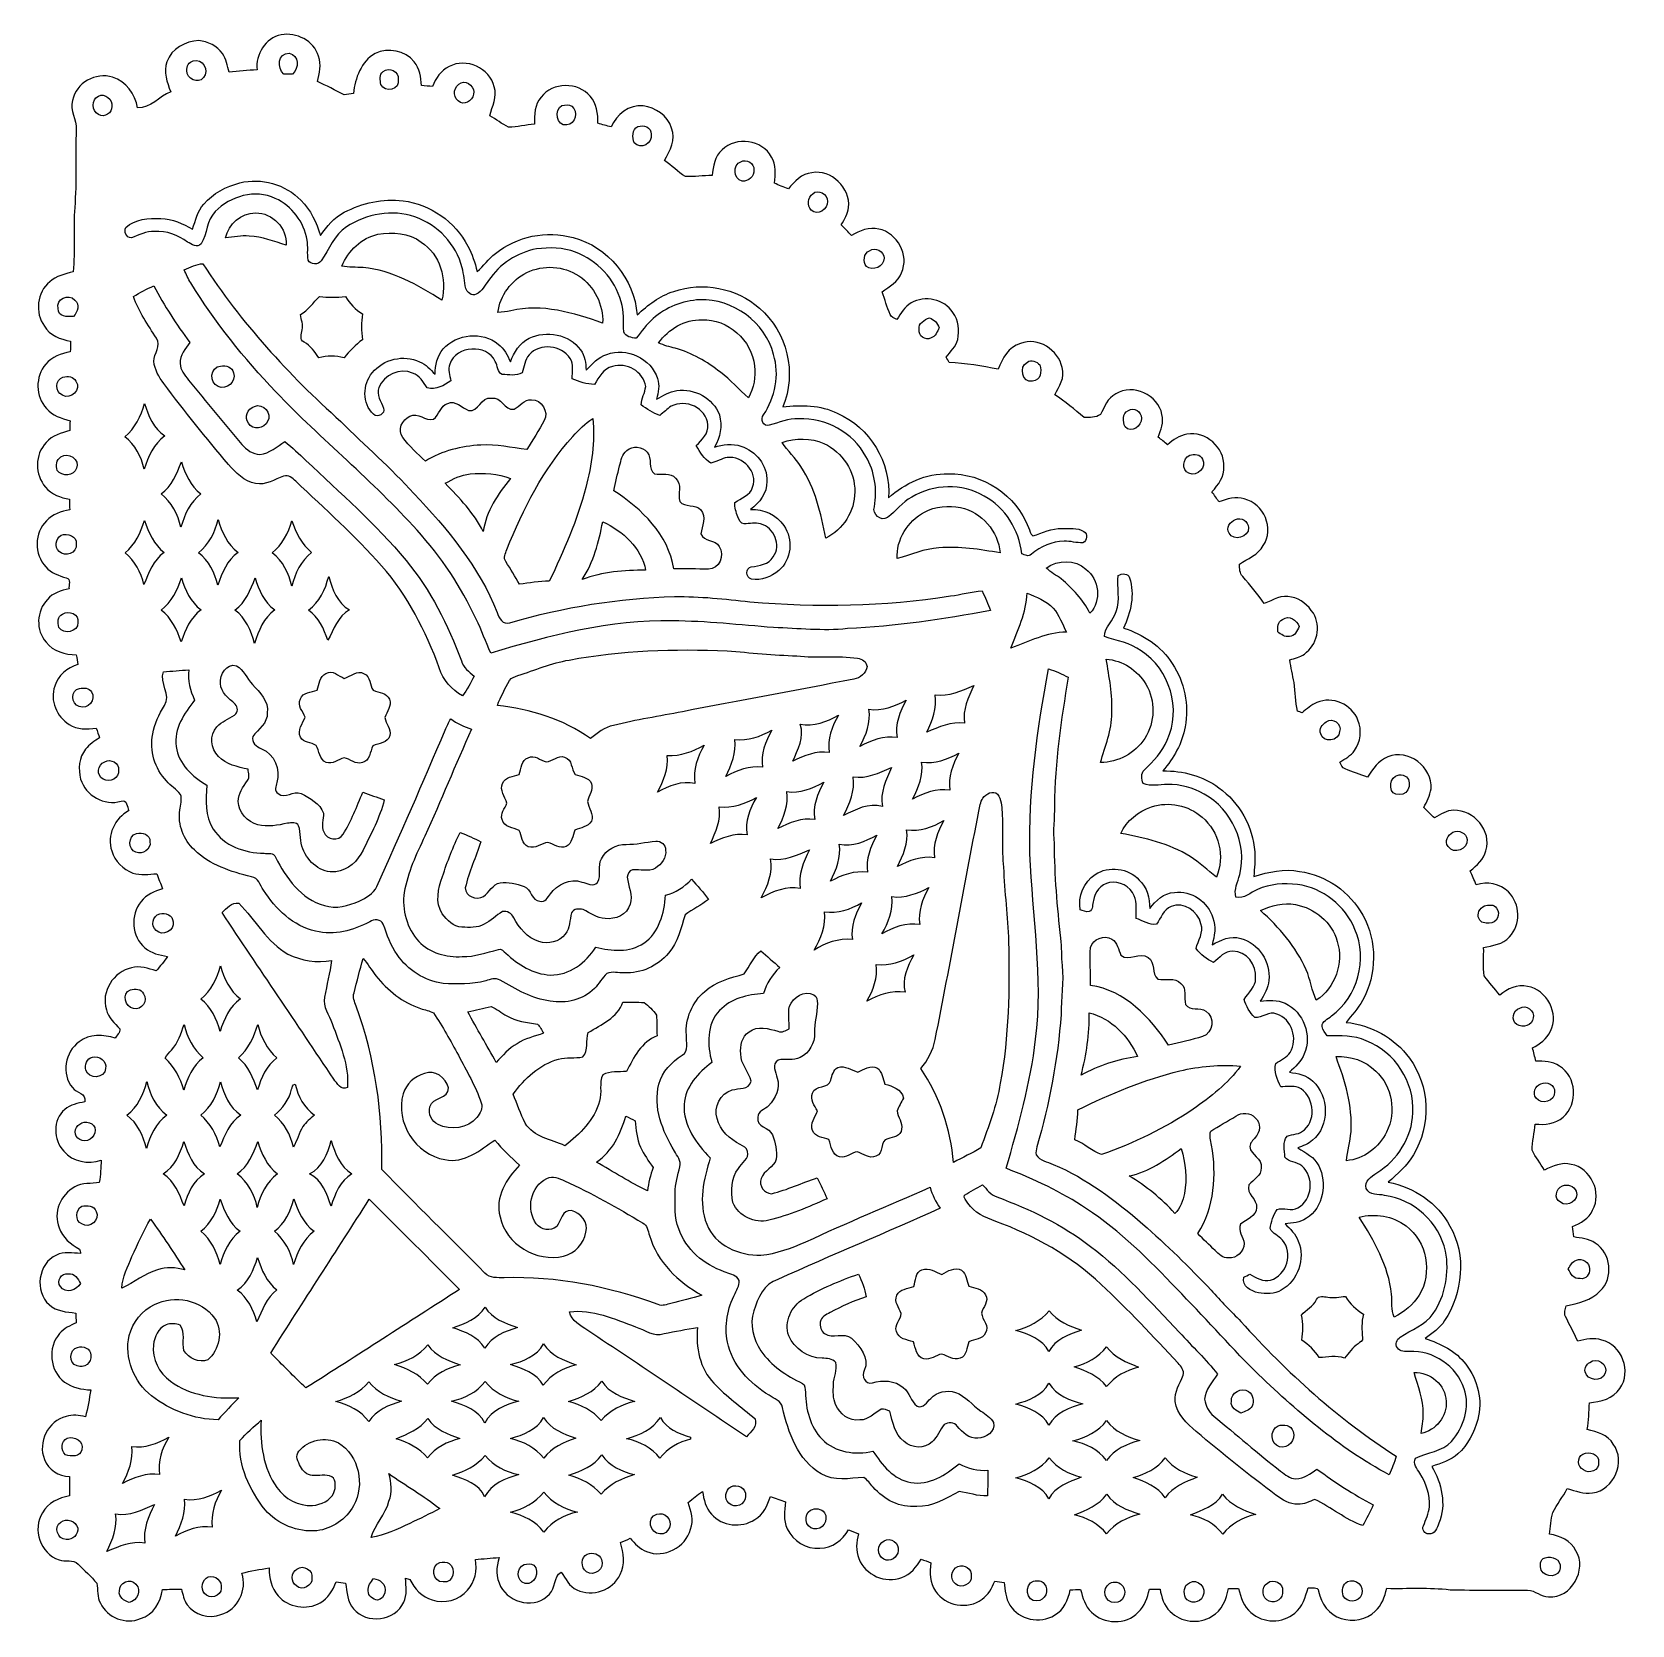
# Model space of a CAD drawing. Header units: centimetres. Extents: x -13.4 to 13.4, y -13.4 to 13.3.
import ezdxf

# ---------------------------------------------------------------- set-up
doc = ezdxf.new("R2010")
doc.units = ezdxf.units.CM
doc.header["$MEASUREMENT"] = 0
doc.layers.add('Camada 1', color=7, linetype='Continuous')

msp = doc.modelspace()

# ---------------------------------------------------------------- linework, layer by layer
at = {"layer": 'Camada 1', "color": 156}
for points, knots in [([(-9.6072, 12.67918), (-9.63753, 12.93953), (-9.46573, 13.214), (-9.20326, 13.26727), (-9.20326, 13.26727), (-8.94997, 13.31488), (-8.64869, 13.16884), (-8.57919, 12.90813), (-8.57919, 12.90813), (-8.52451, 12.7702), (-8.56156, 12.62168), (-8.59367, 12.48304), (-8.59367, 12.48304), (-8.44056, 12.41848), (-8.29591, 12.33663), (-8.14634, 12.26466), (-8.14634, 12.26466), (-8.09483, 12.26714), (-8.04439, 12.27807), (-7.99359, 12.28583), (-7.99359, 12.28583), (-7.96325, 12.5423), (-7.86411, 12.81852), (-7.63057, 12.95611), (-7.63057, 12.95611), (-7.41362, 13.05418), (-7.12435, 13.0108), (-6.97512, 12.815), (-6.97512, 12.815), (-6.88162, 12.70493), (-6.86047, 12.55571), (-6.852, 12.41636), (-6.852, 12.41636), (-6.79026, 12.41212), (-6.72853, 12.40719), (-6.66679, 12.40119), (-6.66679, 12.40119), (-6.61317, 12.53842), (-6.52814, 12.67389), (-6.38844, 12.73598), (-6.38844, 12.73598), (-6.10481, 12.89084), (-5.70371, 12.71164), (-5.63386, 12.39485), (-5.63386, 12.39485), (-5.582, 12.22868), (-5.66561, 12.06887), (-5.70971, 11.91189), (-5.70971, 11.91189), (-5.60105, 11.85403), (-5.50686, 11.76867), (-5.39291, 11.72139), (-5.39291, 11.72139), (-5.24686, 11.71645), (-5.10433, 11.76231), (-4.95864, 11.77007), (-4.95864, 11.77007), (-4.96181, 11.92636), (-4.95511, 12.09745), (-4.84964, 12.22375), (-4.84964, 12.22375), (-4.65561, 12.47562), (-4.22875, 12.48198), (-4.0259, 12.23715), (-4.0259, 12.23715), (-3.91512, 12.11473), (-3.8929, 11.944), (-3.89854, 11.7856), (-3.89854, 11.7856), (-3.8241, 11.76408), (-3.74931, 11.74221), (-3.67347, 11.72457), (-3.67347, 11.72457), (-3.58352, 11.93376), (-3.3729, 12.09745), (-3.13831, 12.07981), (-3.13831, 12.07981), (-2.93263, 12.04595), (-2.72097, 11.91648), (-2.66522, 11.70375), (-2.66522, 11.70375), (-2.5788, 11.51607), (-2.69134, 11.32593), (-2.77988, 11.16329), (-2.77988, 11.16329), (-2.661, 11.07686), (-2.55551, 10.97209), (-2.4317, 10.89271), (-2.4317, 10.89271), (-2.28247, 10.8846), (-2.13395, 10.91423), (-1.98402, 10.90894), (-1.98402, 10.90894), (-1.96532, 11.06275), (-1.93815, 11.23279), (-1.81645, 11.3418), (-1.81645, 11.3418), (-1.58221, 11.56722), (-1.14194, 11.50937), (-0.98707, 11.21974), (-0.98707, 11.21974), (-0.90523, 11.08886), (-0.92321, 10.92835), (-0.93873, 10.7823), (-0.93873, 10.7823), (-0.86289, 10.74632), (-0.78527, 10.71386), (-0.7059, 10.68563), (-0.7059, 10.68563), (-0.60642, 10.81193), (-0.4826, 10.93893), (-0.31362, 10.95657), (-0.31362, 10.95657), (0.01269, 11.01619), (0.3383, 10.70256), (0.30339, 10.3759), (0.30339, 10.3759), (0.29104, 10.26936), (0.23495, 10.17587), (0.18133, 10.08591), (0.18133, 10.08591), (0.23847, 10.02558), (0.29527, 9.96526), (0.35243, 9.90458), (0.35243, 9.90458), (0.49035, 9.98043), (0.64876, 10.05522), (0.81033, 10.01254), (0.81033, 10.01254), (1.12253, 9.94974), (1.32396, 9.57403), (1.19133, 9.28088), (1.19133, 9.28088), (1.13205, 9.13129), (0.98848, 9.04839), (0.8643, 8.95949), (0.8643, 8.95949), (0.90945, 8.83355), (0.94896, 8.70585), (0.99976, 8.58202), (0.99976, 8.58202), (1.01564, 8.53298), (1.07244, 8.52311), (1.11195, 8.50018), (1.11195, 8.50018), (1.18004, 8.60036), (1.24319, 8.71325), (1.3529, 8.77393), (1.3529, 8.77393), (1.57973, 8.90905), (1.90712, 8.83602), (2.05246, 8.61412), (2.05246, 8.61412), (2.14806, 8.48571), (2.16181, 8.31461), (2.13113, 8.16186), (2.13113, 8.16186), (2.10255, 8.04439), (2.01012, 7.95972), (1.93815, 7.86799), (1.93815, 7.86799), (1.95509, 7.83802), (1.97167, 7.80767), (1.9879, 7.77699), (1.9879, 7.77699), (2.26413, 7.76286), (2.53753, 7.72159), (2.8074, 7.66268), (2.8074, 7.66268), (2.87867, 7.84294), (2.98272, 8.03875), (3.18452, 8.09519), (3.18452, 8.09519), (3.47732, 8.21513), (3.81706, 7.98547), (3.88231, 7.6916), (3.88231, 7.6916), (3.93064, 7.52756), (3.8354, 7.37305), (3.75742, 7.23618), (3.75742, 7.23618), (3.93417, 7.12611), (4.08763, 6.985), (4.24885, 6.85482), (4.24885, 6.85482), (4.34021, 6.85058), (4.44429, 6.85375), (4.52296, 6.90386), (4.52296, 6.90386), (4.58857, 7.03155), (4.64043, 7.1829), (4.77979, 7.24992), (4.77979, 7.24992), (5.0673, 7.4362), (5.49134, 7.2344), (5.55342, 6.90455), (5.55342, 6.90455), (5.58553, 6.77474), (5.53578, 6.64669), (5.49168, 6.52638), (5.49168, 6.52638), (5.54389, 6.48441), (5.59576, 6.44136), (5.64727, 6.39797), (5.64727, 6.39797), (5.74075, 6.47912), (5.84553, 6.5553), (5.9711, 6.57542), (5.9711, 6.57542), (6.28402, 6.63434), (6.60646, 6.35105), (6.58953, 6.03284), (6.58953, 6.03284), (6.60223, 5.86705), (6.49676, 5.72735), (6.39163, 5.61128), (6.39163, 5.61128), (6.43113, 5.55518), (6.46994, 5.49839), (6.50875, 5.44125), (6.50875, 5.44125), (6.6442, 5.48604), (6.79062, 5.54389), (6.93278, 5.49063), (6.93278, 5.49063), (7.2584, 5.41796), (7.44466, 4.98863), (7.2517, 4.70923), (7.2517, 4.70923), (7.1628, 4.55541), (6.99416, 4.48697), (6.85024, 4.39807), (6.85024, 4.39807), (6.8594, 4.32681), (6.85058, 4.24461), (6.90597, 4.18923), (6.90597, 4.18923), (7.03579, 4.046), (7.15503, 3.89361), (7.26756, 3.73627), (7.26756, 3.73627), (7.41045, 3.79764), (7.56143, 3.89254), (7.72337, 3.84598), (7.72337, 3.84598), (7.87893, 3.81669), (8.00417, 3.70521), (8.08955, 3.57681), (8.08955, 3.57681), (8.22783, 3.35455), (8.14987, 3.03954), (7.93925, 2.89136), (7.93925, 2.89136), (7.86623, 2.84161), (7.77909, 2.81975), (7.6962, 2.79364), (7.6962, 2.79364), (7.71065, 2.66522), (7.74629, 2.54034), (7.76569, 2.41265), (7.76569, 2.41265), (7.79003, 2.2539), (7.79215, 2.09232), (7.8225, 1.93392), (7.8225, 1.93392), (7.84224, 1.92758), (7.88175, 1.91523), (7.90115, 1.90887), (7.90115, 1.90887), (7.98018, 1.96956), (8.05602, 2.03763), (8.14704, 2.08033), (8.14704, 2.08033), (8.40386, 2.19145), (8.74077, 2.04893), (8.83637, 1.78469), (8.83637, 1.78469), (8.90729, 1.61924), (8.88188, 1.42027), (8.77922, 1.27387), (8.77922, 1.27387), (8.71714, 1.18674), (8.61835, 1.13841), (8.53122, 1.08091), (8.53122, 1.08091), (8.55698, 1.03928), (8.5725, 0.98283), (8.62507, 0.9666), (8.62507, 0.9666), (8.74676, 0.91546), (8.87236, 0.87453), (8.99583, 0.82727), (8.99583, 0.82727), (9.08543, 0.96097), (9.17645, 1.11337), (9.33838, 1.16733), (9.33838, 1.16733), (9.67422, 1.31514), (10.09509, 0.99413), (10.06122, 0.63358), (10.06122, 0.63358), (10.04464, 0.52139), (9.99208, 0.4198), (9.93916, 0.32103), (9.93916, 0.32103), (10.00054, 0.26317), (10.06052, 0.20389), (10.12119, 0.14464), (10.12119, 0.14464), (10.2182, 0.20778), (10.32333, 0.2734), (10.44397, 0.2734), (10.44397, 0.2734), (10.77982, 0.28645), (11.08533, -0.07408), (10.98055, -0.40286), (10.98055, -0.40286), (10.94422, -0.54821), (10.8292, -0.65017), (10.71845, -0.74117), (10.71845, -0.74117), (10.75055, -0.8195), (10.78406, -0.89712), (10.81722, -0.97508), (10.81722, -0.97508), (11.00242, -0.91263), (11.21587, -0.96097), (11.35909, -1.09395), (11.35909, -1.09395), (11.55629, -1.29187), (11.57464, -1.64499), (11.37391, -1.84784), (11.37391, -1.84784), (11.26489, -1.97272), (11.09274, -1.99248), (10.94069, -2.02564), (10.94069, -2.02564), (10.95128, -2.18369), (10.92412, -2.34526), (10.95375, -2.50119), (10.95375, -2.50119), (11.03453, -2.61231), (11.12626, -2.71533), (11.21163, -2.82327), (11.21163, -2.82327), (11.34039, -2.71885), (11.50761, -2.63418), (11.67765, -2.67723), (11.67765, -2.67723), (12.00185, -2.73015), (12.21527, -3.13548), (12.06112, -3.42864), (12.06112, -3.42864), (12.00396, -3.55847), (11.88191, -3.64208), (11.76126, -3.70699), (11.76126, -3.70699), (11.78065, -3.78142), (11.799, -3.85655), (11.81734, -3.93171), (11.81734, -3.93171), (11.95175, -3.92994), (12.09815, -3.92852), (12.21176, -4.0125), (12.21176, -4.0125), (12.50244, -4.18499), (12.53243, -4.65208), (12.2742, -4.86587), (12.2742, -4.86587), (12.1472, -4.98122), (11.96691, -5.00167), (11.80324, -4.98298), (11.80324, -4.98298), (11.79829, -5.13115), (11.75419, -5.27543), (11.75631, -5.42395), (11.75631, -5.42395), (11.80747, -5.54284), (11.89672, -5.64161), (11.96092, -5.75415), (11.96092, -5.75415), (12.10027, -5.68924), (12.25303, -5.61693), (12.41036, -5.65996), (12.41036, -5.65996), (12.74092, -5.71641), (12.93142, -6.13516), (12.76914, -6.42513), (12.76914, -6.42513), (12.70494, -6.56412), (12.56875, -6.64491), (12.43259, -6.69995), (12.43259, -6.69995), (12.43929, -6.75745), (12.44599, -6.81531), (12.45305, -6.87351), (12.45305, -6.87351), (12.57477, -6.89785), (12.70706, -6.90386), (12.81289, -6.97688), (12.81289, -6.97688), (13.07641, -7.14233), (13.12615, -7.56742), (12.89507, -7.78087), (12.89507, -7.78087), (12.74762, -7.93891), (12.52714, -7.98759), (12.32358, -8.02815), (12.32358, -8.02815), (12.31759, -8.08743), (12.2816, -8.15199), (12.31511, -8.20914), (12.31511, -8.20914), (12.3832, -8.34602), (12.45198, -8.48254), (12.51866, -8.62047), (12.51866, -8.62047), (12.65025, -8.59225), (12.78854, -8.55909), (12.92119, -8.60248), (12.92119, -8.60248), (13.25845, -8.67833), (13.42813, -9.13623), (13.22422, -9.41458), (13.22422, -9.41458), (13.11205, -9.58356), (12.90389, -9.63682), (12.71376, -9.65341), (12.71376, -9.65341), (12.71057, -9.80263), (12.69858, -9.95186), (12.67882, -10.10002), (12.67882, -10.10002), (12.84111, -10.14236), (13.02456, -10.18962), (13.11451, -10.34625), (13.11451, -10.34625), (13.33183, -10.63554), (13.12509, -11.12026), (12.76667, -11.16471), (12.76667, -11.16471), (12.61991, -11.18975), (12.48197, -11.12731), (12.34334, -11.09203), (12.34334, -11.09203), (12.27101, -11.23138), (12.17012, -11.35345), (12.09993, -11.49385), (12.09993, -11.49385), (12.06712, -11.61097), (12.06183, -11.7348), (12.04665, -11.85545), (12.04665, -11.85545), (12.22162, -11.88578), (12.4093, -11.96092), (12.48974, -12.13238), (12.48974, -12.13238), (12.68201, -12.452), (12.41212, -12.93671), (12.03077, -12.9053), (12.03077, -12.9053), (11.90096, -12.91201), (11.80677, -12.79384), (11.6794, -12.7956), (11.6794, -12.7956), (11.24654, -12.79031), (10.81369, -12.79666), (10.38119, -12.78714), (10.38119, -12.78714), (10.02911, -12.74304), (9.67351, -12.7709), (9.32003, -12.76244), (9.32003, -12.76244), (9.28299, -12.90179), (9.23995, -13.05031), (9.12459, -13.14662), (9.12459, -13.14662), (8.98031, -13.29655), (8.75135, -13.32264), (8.55839, -13.2708), (8.55839, -13.2708), (8.35625, -13.20587), (8.21548, -13.01574), (8.17845, -12.81077), (8.17845, -12.81077), (8.16609, -12.72433), (8.0578, -12.76809), (8.00028, -12.75432), (8.00028, -12.75432), (7.95584, -12.90672), (7.91174, -13.07429), (7.7805, -13.17695), (7.7805, -13.17695), (7.57449, -13.3551), (7.24675, -13.35229), (7.04497, -13.16918), (7.04497, -13.16918), (6.92043, -13.07146), (6.87563, -12.91483), (6.83823, -12.76843), (6.83823, -12.76843), (6.78108, -12.76631), (6.72394, -12.76526), (6.6675, -12.76526), (6.6675, -12.76526), (6.63434, -12.94589), (6.55954, -13.1385), (6.38986, -13.23199), (6.38986, -13.23199), (6.17254, -13.36993), (5.86739, -13.33429), (5.68924, -13.14874), (5.68924, -13.14874), (5.58482, -13.05312), (5.54777, -12.91237), (5.52062, -12.77902), (5.52062, -12.77902), (5.46135, -12.77937), (5.40244, -12.77972), (5.34387, -12.77972), (5.34387, -12.77972), (5.30965, -12.91872), (5.2652, -13.06405), (5.15549, -13.16355), (5.15549, -13.16355), (4.95053, -13.37768), (4.57658, -13.37027), (4.37091, -13.16107), (4.37091, -13.16107), (4.26366, -13.06264), (4.22627, -12.91872), (4.18958, -12.78395), (4.18958, -12.78395), (4.13103, -12.78502), (4.07317, -12.78607), (4.01496, -12.78607), (4.01496, -12.78607), (3.98604, -12.954), (3.91125, -13.12757), (3.75425, -13.21223), (3.75425, -13.21223), (3.51119, -13.36745), (3.15665, -13.2916), (3.00672, -13.04254), (3.00672, -13.04254), (2.93158, -12.93142), (2.92593, -12.79207), (2.91217, -12.66331), (2.91217, -12.66331), (2.85855, -12.65624), (2.80492, -12.6492), (2.75166, -12.64214), (2.75166, -12.64214), (2.70474, -12.75749), (2.64407, -12.87322), (2.53965, -12.94659), (2.53965, -12.94659), (2.30187, -13.12157), (1.92193, -13.06054), (1.76106, -12.81007), (1.76106, -12.81007), (1.65805, -12.67388), (1.66193, -12.49539), (1.68168, -12.33487), (1.68168, -12.33487), (1.62772, -12.3144), (1.57444, -12.2943), (1.52082, -12.27454), (1.52082, -12.27454), (1.43968, -12.40013), (1.34196, -12.53067), (1.1952, -12.58217), (1.1952, -12.58217), (0.92251, -12.68976), (0.57925, -12.543), (0.47766, -12.26609), (0.47766, -12.26609), (0.41909, -12.13379), (0.43356, -11.98527), (0.47059, -11.84945), (0.47059, -11.84945), (0.41485, -11.82652), (0.35913, -11.80394), (0.30232, -11.78524), (0.30232, -11.78524), (0.20214, -11.95563), (0.02575, -12.08829), (-0.17744, -12.0904), (-0.17744, -12.0904), (-0.40604, -12.11262), (-0.62864, -11.97044), (-0.72319, -11.76479), (-0.72319, -11.76479), (-0.7955, -11.62543), (-0.76694, -11.46386), (-0.75247, -11.31464), (-0.75247, -11.31464), (-0.83784, -11.28572), (-0.92216, -11.25466), (-1.00717, -11.22539), (-1.00717, -11.22539), (-1.05762, -11.37214), (-1.12394, -11.53125), (-1.26824, -11.60955), (-1.26824, -11.60955), (-1.48978, -11.75914), (-1.81926, -11.72491), (-1.9946, -11.51924), (-1.9946, -11.51924), (-2.09196, -11.4173), (-2.11983, -11.27512), (-2.14558, -11.14178), (-2.14558, -11.14178), (-2.23237, -11.19292), (-2.30575, -11.26172), (-2.38266, -11.32592), (-2.38266, -11.32592), (-2.34209, -11.47056), (-2.28353, -11.62614), (-2.34562, -11.77395), (-2.34562, -11.77395), (-2.425, -12.07416), (-2.79047, -12.27101), (-3.0801, -12.14402), (-3.0801, -12.14402), (-3.1951, -12.10415), (-3.27589, -12.00925), (-3.35808, -11.92494), (-3.35808, -11.92494), (-3.41029, -11.94964), (-3.46287, -11.97363), (-3.51579, -11.99727), (-3.51579, -11.99727), (-3.46779, -12.17012), (-3.43217, -12.3638), (-3.52319, -12.52996), (-3.52319, -12.52996), (-3.64559, -12.79384), (-3.98921, -12.91872), (-4.24992, -12.78678), (-4.24992, -12.78678), (-4.38221, -12.73598), (-4.43335, -12.59521), (-4.51272, -12.49079), (-4.51272, -12.49079), (-4.64609, -12.57123), (-4.59668, -12.75891), (-4.70958, -12.8584), (-4.70958, -12.8584), (-4.92901, -13.11556), (-5.3788, -13.01715), (-5.52591, -12.72998), (-5.52591, -12.72998), (-5.60987, -12.58217), (-5.60069, -12.40508), (-5.55342, -12.24704), (-5.55342, -12.24704), (-5.68571, -12.25515), (-5.81766, -12.26889), (-5.94959, -12.27842), (-5.94959, -12.27842), (-5.9196, -12.45763), (-5.94818, -12.65836), (-6.08188, -12.79172), (-6.08188, -12.79172), (-6.22265, -12.95752), (-6.46782, -13.03231), (-6.67315, -12.95471), (-6.67315, -12.95471), (-6.84388, -12.90672), (-6.96911, -12.7695), (-7.04461, -12.61463), (-7.04461, -12.61463), (-7.06332, -12.60968), (-7.09999, -12.60016), (-7.11834, -12.59521), (-7.11834, -12.59521), (-7.11446, -12.72821), (-7.08554, -12.8711), (-7.1501, -12.99527), (-7.1501, -12.99527), (-7.28661, -13.31136), (-7.77416, -13.36922), (-7.99147, -13.10674), (-7.99147, -13.10674), (-8.09801, -12.99033), (-8.09766, -12.82452), (-8.12341, -12.67812), (-8.12341, -12.67812), (-8.17597, -12.67213), (-8.22818, -12.66472), (-8.28004, -12.65624), (-8.28004, -12.65624), (-8.34001, -12.79136), (-8.41233, -12.93636), (-8.55132, -13.00514), (-8.55132, -13.00514), (-8.7757, -13.13744), (-9.08402, -13.08206), (-9.25583, -12.88908), (-9.25583, -12.88908), (-9.36589, -12.76103), (-9.40716, -12.58817), (-9.40576, -12.42236), (-9.40576, -12.42236), (-9.55957, -12.44318), (-9.71197, -12.4721), (-9.86225, -12.51162), (-9.86225, -12.51162), (-9.76347, -12.78819), (-9.93069, -13.1205), (-10.21291, -13.20341), (-10.21291, -13.20341), (-10.41012, -13.28032), (-10.656, -13.21118), (-10.77841, -13.03725), (-10.77841, -13.03725), (-10.8338, -12.96141), (-10.84897, -12.86651), (-10.87331, -12.77832), (-10.87331, -12.77832), (-10.9795, -12.77866), (-11.08533, -12.77937), (-11.19152, -12.78183), (-11.19152, -12.78183), (-11.22045, -12.99316), (-11.34286, -13.20694), (-11.5584, -13.27043), (-11.5584, -13.27043), (-11.80535, -13.37697), (-12.11826, -13.2535), (-12.23186, -13.0115), (-12.23186, -13.0115), (-12.28654, -12.90849), (-12.27102, -12.78819), (-12.29112, -12.67707), (-12.29112, -12.67707), (-12.38743, -12.56383), (-12.49856, -12.46328), (-12.6051, -12.3592), (-12.6051, -12.3592), (-12.68518, -12.26502), (-12.82064, -12.32782), (-12.92437, -12.28514), (-12.92437, -12.28514), (-13.23975, -12.18564), (-13.37733, -11.77079), (-13.19952, -11.49631), (-13.19952, -11.49631), (-13.1131, -11.32416), (-12.92401, -11.25255), (-12.74762, -11.21163), (-12.74762, -11.21163), (-12.74762, -11.10473), (-12.74798, -10.99819), (-12.74833, -10.89201), (-12.74833, -10.89201), (-12.93036, -10.88636), (-13.10463, -10.7763), (-13.16743, -10.60238), (-13.16743, -10.60238), (-13.28984, -10.3198), (-13.10145, -9.95644), (-12.80406, -9.88413), (-12.80406, -9.88413), (-12.69929, -9.84815), (-12.58817, -9.86472), (-12.48304, -9.88871), (-12.48304, -9.88871), (-12.44317, -9.74054), (-12.41883, -9.58885), (-12.39096, -9.43821), (-12.39096, -9.43821), (-12.54618, -9.43151), (-12.70811, -9.40293), (-12.8337, -9.30592), (-12.8337, -9.30592), (-13.08064, -9.12318), (-13.11944, -8.72559), (-12.9173, -8.49595), (-12.9173, -8.49595), (-12.84287, -8.40951), (-12.7381, -8.35907), (-12.6365, -8.31215), (-12.6365, -8.31215), (-12.64073, -8.25853), (-12.64355, -8.20454), (-12.64461, -8.15128), (-12.64461, -8.15128), (-12.79842, -8.13082), (-12.97092, -8.12375), (-13.08911, -8.00981), (-13.08911, -8.00981), (-13.34169, -7.78898), (-13.27467, -7.31872), (-12.96916, -7.17973), (-12.96916, -7.17973), (-12.84323, -7.11341), (-12.69752, -7.14621), (-12.56242, -7.15256), (-12.56242, -7.15256), (-12.56664, -7.13387), (-12.57546, -7.09648), (-12.5797, -7.07813), (-12.5797, -7.07813), (-12.73139, -7.00405), (-12.86792, -6.88445), (-12.92154, -6.72041), (-12.92154, -6.72041), (-13.02985, -6.47064), (-12.89685, -6.16162), (-12.66189, -6.03778), (-12.66189, -6.03778), (-12.53877, -5.94995), (-12.37932, -5.99722), (-12.2495, -5.96089), (-12.2495, -5.96089), (-12.22868, -5.83847), (-12.22516, -5.71358), (-12.21881, -5.58977), (-12.21881, -5.58977), (-12.43435, -5.65784), (-12.69787, -5.62222), (-12.84464, -5.43701), (-12.84464, -5.43701), (-13.02032, -5.25144), (-13.03513, -4.90855), (-12.8277, -4.74027), (-12.8277, -4.74027), (-12.73775, -4.65349), (-12.60756, -4.64043), (-12.49257, -4.60869), (-12.49257, -4.60869), (-12.46328, -4.46863), (-12.63227, -4.45947), (-12.69929, -4.37373), (-12.69929, -4.37373), (-12.8919, -4.14548), (-12.82417, -3.77506), (-12.58711, -3.60503), (-12.58711, -3.60503), (-12.41636, -3.47132), (-12.17929, -3.48156), (-11.98315, -3.54612), (-11.98315, -3.54612), (-11.95881, -3.49462), (-11.89637, -3.45157), (-11.90519, -3.3909), (-11.90519, -3.3909), (-11.99268, -3.29318), (-12.09921, -3.20075), (-12.13062, -3.0674), (-12.13062, -3.0674), (-12.22903, -2.76965), (-12.01137, -2.42817), (-11.7101, -2.36677), (-11.7101, -2.36677), (-11.5704, -2.32268), (-11.42929, -2.37949), (-11.29488, -2.41511), (-11.29488, -2.41511), (-11.23068, -2.33749), (-11.16541, -2.26094), (-11.10861, -2.17805), (-11.10861, -2.17805), (-11.2402, -2.14948), (-11.38307, -2.12548), (-11.48468, -2.02881), (-11.48468, -2.02881), (-11.71186, -1.84538), (-11.73021, -1.47708), (-11.55099, -1.25448), (-11.55099, -1.25448), (-11.46421, -1.13805), (-11.32346, -1.08444), (-11.19046, -1.04034), (-11.19046, -1.04034), (-11.22326, -0.95673), (-11.25537, -0.87277), (-11.28712, -0.7888), (-11.28712, -0.7888), (-11.41941, -0.79621), (-11.55735, -0.82055), (-11.68576, -0.77716), (-11.68576, -0.77716), (-11.84944, -0.71437), (-11.99161, -0.57891), (-12.04066, -0.40781), (-12.04066, -0.40781), (-12.13343, -0.15168), (-11.98915, 0.1471), (-11.75243, 0.26882), (-11.75243, 0.26882), (-11.7856, 0.32948), (-11.78454, 0.46355), (-11.88402, 0.42579), (-11.88402, 0.42579), (-12.16413, 0.34325), (-12.48198, 0.51822), (-12.56312, 0.79728), (-12.56312, 0.79728), (-12.60545, 0.96414), (-12.59063, 1.15851), (-12.48021, 1.29716), (-12.48021, 1.29716), (-12.41813, 1.37865), (-12.32923, 1.43157), (-12.24597, 1.48836), (-12.24597, 1.48836), (-12.26466, 1.54164), (-12.28266, 1.5949), (-12.30029, 1.64818), (-12.30029, 1.64818), (-12.4534, 1.63089), (-12.61991, 1.62243), (-12.75432, 1.71131), (-12.75432, 1.71131), (-12.96175, 1.83938), (-13.08347, 2.11737), (-12.99562, 2.35091), (-12.99562, 2.35091), (-12.94588, 2.53293), (-12.78395, 2.66276), (-12.60827, 2.71533), (-12.60827, 2.71533), (-12.61638, 2.76895), (-12.62556, 2.82256), (-12.63508, 2.87619), (-12.63508, 2.87619), (-12.82064, 2.88607), (-13.02173, 2.93229), (-13.13991, 3.08856), (-13.13991, 3.08856), (-13.31841, 3.2893), (-13.30465, 3.61526), (-13.11944, 3.80683), (-13.11944, 3.80683), (-13.02949, 3.91548), (-12.88909, 3.95534), (-12.75715, 3.98392), (-12.75715, 3.98392), (-12.76526, 4.04529), (-12.71516, 4.1483), (-12.80406, 4.16665), (-12.80406, 4.16665), (-12.92647, 4.20933), (-13.05912, 4.2485), (-13.1452, 4.35292), (-13.1452, 4.35292), (-13.34346, 4.56211), (-13.3424, 4.92512), (-13.1325, 5.12585), (-13.1325, 5.12585), (-13.03372, 5.23733), (-12.88732, 5.28109), (-12.74621, 5.30965), (-12.74621, 5.30965), (-12.74727, 5.36857), (-12.74762, 5.42712), (-12.74727, 5.48604), (-12.74727, 5.48604), (-12.8972, 5.5118), (-13.05171, 5.56541), (-13.15014, 5.68854), (-13.15014, 5.68854), (-13.33146, 5.89455), (-13.3357, 6.23851), (-13.13849, 6.43536), (-13.13849, 6.43536), (-13.03937, 6.5546), (-12.88661, 6.60011), (-12.74268, 6.6368), (-12.74268, 6.6368), (-12.74339, 6.69183), (-12.74268, 6.74687), (-12.74021, 6.80154), (-12.74021, 6.80154), (-12.88379, 6.84281), (-13.03796, 6.88691), (-13.13673, 7.00722), (-13.13673, 7.00722), (-13.32264, 7.2076), (-13.32582, 7.54345), (-13.14555, 7.74841), (-13.14555, 7.74841), (-13.04572, 7.8733), (-12.88909, 7.92691), (-12.73704, 7.95513), (-12.73704, 7.95513), (-12.72998, 8.0144), (-12.72963, 8.07366), (-12.73315, 8.13293), (-12.73315, 8.13293), (-12.90072, 8.1668), (-13.07888, 8.23207), (-13.17025, 8.38764), (-13.17025, 8.38764), (-13.33358, 8.6106), (-13.29443, 8.95279), (-13.08135, 9.13024), (-13.08135, 9.13024), (-12.97199, 9.22867), (-12.82417, 9.25688), (-12.68764, 9.29781), (-12.68764, 9.29781), (-12.65237, 9.65517), (-12.69012, 10.01535), (-12.66189, 10.37307), (-12.66189, 10.37307), (-12.62838, 10.80769), (-12.64708, 11.24373), (-12.63791, 11.67941), (-12.63791, 11.67941), (-12.62732, 11.84698), (-12.75362, 12.00043), (-12.69646, 12.16871), (-12.69646, 12.16871), (-12.6425, 12.46046), (-12.307, 12.64708), (-12.02795, 12.55818), (-12.02795, 12.55818), (-11.80465, 12.48621), (-11.64519, 12.27384), (-11.61062, 12.04524), (-11.61062, 12.04524), (-11.38943, 12.03465), (-11.24549, 12.23573), (-11.05252, 12.31265), (-11.05252, 12.31265), (-11.11778, 12.47104), (-11.17812, 12.64708), (-11.11673, 12.81712), (-11.11673, 12.81712), (-11.04229, 13.03901), (-10.80452, 13.15896), (-10.58298, 13.17201), (-10.58298, 13.17201), (-10.42951, 13.15861), (-10.27747, 13.08064), (-10.18822, 12.95258), (-10.18822, 12.95258), (-10.12366, 12.86051), (-10.1039, 12.74762), (-10.07604, 12.64073), (-10.07604, 12.64073), (-9.92046, 12.65943), (-9.76453, 12.67741), (-9.6072, 12.67918)], [0, 0, 0, 0, 0.00380228, 0.00380228, 0.00380228, 0.00380228, 0.00760456, 0.00760456, 0.00760456, 0.00760456, 0.01140684, 0.01140684, 0.01140684, 0.01140684, 0.01520913, 0.01520913, 0.01520913, 0.01520913, 0.01901141, 0.01901141, 0.01901141, 0.01901141, 0.02281369, 0.02281369, 0.02281369, 0.02281369, 0.02661597, 0.02661597, 0.02661597, 0.02661597, 0.03041825, 0.03041825, 0.03041825, 0.03041825, 0.03422053, 0.03422053, 0.03422053, 0.03422053, 0.03802281, 0.03802281, 0.03802281, 0.03802281, 0.0418251, 0.0418251, 0.0418251, 0.0418251, 0.04562738, 0.04562738, 0.04562738, 0.04562738, 0.04942966, 0.04942966, 0.04942966, 0.04942966, 0.05323194, 0.05323194, 0.05323194, 0.05323194, 0.05703422, 0.05703422, 0.05703422, 0.05703422, 0.0608365, 0.0608365, 0.0608365, 0.0608365, 0.06463878, 0.06463878, 0.06463878, 0.06463878, 0.06844106, 0.06844106, 0.06844106, 0.06844106, 0.07224335, 0.07224335, 0.07224335, 0.07224335, 0.07604563, 0.07604563, 0.07604563, 0.07604563, 0.07984791, 0.07984791, 0.07984791, 0.07984791, 0.08365019, 0.08365019, 0.08365019, 0.08365019, 0.08745247, 0.08745247, 0.08745247, 0.08745247, 0.09125475, 0.09125475, 0.09125475, 0.09125475, 0.09505703, 0.09505703, 0.09505703, 0.09505703, 0.09885932, 0.09885932, 0.09885932, 0.09885932, 0.1026616, 0.1026616, 0.1026616, 0.1026616, 0.10646388, 0.10646388, 0.10646388, 0.10646388, 0.11026616, 0.11026616, 0.11026616, 0.11026616, 0.11406844, 0.11406844, 0.11406844, 0.11406844, 0.11787072, 0.11787072, 0.11787072, 0.11787072, 0.121673, 0.121673, 0.121673, 0.121673, 0.12547529, 0.12547529, 0.12547529, 0.12547529, 0.12927757, 0.12927757, 0.12927757, 0.12927757, 0.13307985, 0.13307985, 0.13307985, 0.13307985, 0.13688213, 0.13688213, 0.13688213, 0.13688213, 0.14068441, 0.14068441, 0.14068441, 0.14068441, 0.14448669, 0.14448669, 0.14448669, 0.14448669, 0.14828897, 0.14828897, 0.14828897, 0.14828897, 0.15209125, 0.15209125, 0.15209125, 0.15209125, 0.15589354, 0.15589354, 0.15589354, 0.15589354, 0.15969582, 0.15969582, 0.15969582, 0.15969582, 0.1634981, 0.1634981, 0.1634981, 0.1634981, 0.16730038, 0.16730038, 0.16730038, 0.16730038, 0.17110266, 0.17110266, 0.17110266, 0.17110266, 0.17490494, 0.17490494, 0.17490494, 0.17490494, 0.17870722, 0.17870722, 0.17870722, 0.17870722, 0.18250951, 0.18250951, 0.18250951, 0.18250951, 0.18631179, 0.18631179, 0.18631179, 0.18631179, 0.19011407, 0.19011407, 0.19011407, 0.19011407, 0.19391635, 0.19391635, 0.19391635, 0.19391635, 0.19771863, 0.19771863, 0.19771863, 0.19771863, 0.20152091, 0.20152091, 0.20152091, 0.20152091, 0.20532319, 0.20532319, 0.20532319, 0.20532319, 0.20912548, 0.20912548, 0.20912548, 0.20912548, 0.21292776, 0.21292776, 0.21292776, 0.21292776, 0.21673004, 0.21673004, 0.21673004, 0.21673004, 0.22053232, 0.22053232, 0.22053232, 0.22053232, 0.2243346, 0.2243346, 0.2243346, 0.2243346, 0.22813688, 0.22813688, 0.22813688, 0.22813688, 0.23193916, 0.23193916, 0.23193916, 0.23193916, 0.23574144, 0.23574144, 0.23574144, 0.23574144, 0.23954373, 0.23954373, 0.23954373, 0.23954373, 0.24334601, 0.24334601, 0.24334601, 0.24334601, 0.24714829, 0.24714829, 0.24714829, 0.24714829, 0.25095057, 0.25095057, 0.25095057, 0.25095057, 0.25475285, 0.25475285, 0.25475285, 0.25475285, 0.25855513, 0.25855513, 0.25855513, 0.25855513, 0.26235741, 0.26235741, 0.26235741, 0.26235741, 0.2661597, 0.2661597, 0.2661597, 0.2661597, 0.26996198, 0.26996198, 0.26996198, 0.26996198, 0.27376426, 0.27376426, 0.27376426, 0.27376426, 0.27756654, 0.27756654, 0.27756654, 0.27756654, 0.28136882, 0.28136882, 0.28136882, 0.28136882, 0.2851711, 0.2851711, 0.2851711, 0.2851711, 0.28897338, 0.28897338, 0.28897338, 0.28897338, 0.29277567, 0.29277567, 0.29277567, 0.29277567, 0.29657795, 0.29657795, 0.29657795, 0.29657795, 0.30038023, 0.30038023, 0.30038023, 0.30038023, 0.30418251, 0.30418251, 0.30418251, 0.30418251, 0.30798479, 0.30798479, 0.30798479, 0.30798479, 0.31178707, 0.31178707, 0.31178707, 0.31178707, 0.31558935, 0.31558935, 0.31558935, 0.31558935, 0.31939163, 0.31939163, 0.31939163, 0.31939163, 0.32319392, 0.32319392, 0.32319392, 0.32319392, 0.3269962, 0.3269962, 0.3269962, 0.3269962, 0.33079848, 0.33079848, 0.33079848, 0.33079848, 0.33460076, 0.33460076, 0.33460076, 0.33460076, 0.33840304, 0.33840304, 0.33840304, 0.33840304, 0.34220532, 0.34220532, 0.34220532, 0.34220532, 0.3460076, 0.3460076, 0.3460076, 0.3460076, 0.34980989, 0.34980989, 0.34980989, 0.34980989, 0.35361217, 0.35361217, 0.35361217, 0.35361217, 0.35741445, 0.35741445, 0.35741445, 0.35741445, 0.36121673, 0.36121673, 0.36121673, 0.36121673, 0.36501901, 0.36501901, 0.36501901, 0.36501901, 0.36882129, 0.36882129, 0.36882129, 0.36882129, 0.37262357, 0.37262357, 0.37262357, 0.37262357, 0.37642586, 0.37642586, 0.37642586, 0.37642586, 0.38022814, 0.38022814, 0.38022814, 0.38022814, 0.38403042, 0.38403042, 0.38403042, 0.38403042, 0.3878327, 0.3878327, 0.3878327, 0.3878327, 0.39163498, 0.39163498, 0.39163498, 0.39163498, 0.39543726, 0.39543726, 0.39543726, 0.39543726, 0.39923954, 0.39923954, 0.39923954, 0.39923954, 0.40304183, 0.40304183, 0.40304183, 0.40304183, 0.40684411, 0.40684411, 0.40684411, 0.40684411, 0.41064639, 0.41064639, 0.41064639, 0.41064639, 0.41444867, 0.41444867, 0.41444867, 0.41444867, 0.41825095, 0.41825095, 0.41825095, 0.41825095, 0.42205323, 0.42205323, 0.42205323, 0.42205323, 0.42585551, 0.42585551, 0.42585551, 0.42585551, 0.42965779, 0.42965779, 0.42965779, 0.42965779, 0.43346008, 0.43346008, 0.43346008, 0.43346008, 0.43726236, 0.43726236, 0.43726236, 0.43726236, 0.44106464, 0.44106464, 0.44106464, 0.44106464, 0.44486692, 0.44486692, 0.44486692, 0.44486692, 0.4486692, 0.4486692, 0.4486692, 0.4486692, 0.45247148, 0.45247148, 0.45247148, 0.45247148, 0.45627376, 0.45627376, 0.45627376, 0.45627376, 0.46007605, 0.46007605, 0.46007605, 0.46007605, 0.46387833, 0.46387833, 0.46387833, 0.46387833, 0.46768061, 0.46768061, 0.46768061, 0.46768061, 0.47148289, 0.47148289, 0.47148289, 0.47148289, 0.47528517, 0.47528517, 0.47528517, 0.47528517, 0.47908745, 0.47908745, 0.47908745, 0.47908745, 0.48288973, 0.48288973, 0.48288973, 0.48288973, 0.48669202, 0.48669202, 0.48669202, 0.48669202, 0.4904943, 0.4904943, 0.4904943, 0.4904943, 0.49429658, 0.49429658, 0.49429658, 0.49429658, 0.49809886, 0.49809886, 0.49809886, 0.49809886, 0.50190114, 0.50190114, 0.50190114, 0.50190114, 0.50570342, 0.50570342, 0.50570342, 0.50570342, 0.5095057, 0.5095057, 0.5095057, 0.5095057, 0.51330798, 0.51330798, 0.51330798, 0.51330798, 0.51711027, 0.51711027, 0.51711027, 0.51711027, 0.52091255, 0.52091255, 0.52091255, 0.52091255, 0.52471483, 0.52471483, 0.52471483, 0.52471483, 0.52851711, 0.52851711, 0.52851711, 0.52851711, 0.53231939, 0.53231939, 0.53231939, 0.53231939, 0.53612167, 0.53612167, 0.53612167, 0.53612167, 0.53992395, 0.53992395, 0.53992395, 0.53992395, 0.54372624, 0.54372624, 0.54372624, 0.54372624, 0.54752852, 0.54752852, 0.54752852, 0.54752852, 0.5513308, 0.5513308, 0.5513308, 0.5513308, 0.55513308, 0.55513308, 0.55513308, 0.55513308, 0.55893536, 0.55893536, 0.55893536, 0.55893536, 0.56273764, 0.56273764, 0.56273764, 0.56273764, 0.56653992, 0.56653992, 0.56653992, 0.56653992, 0.57034221, 0.57034221, 0.57034221, 0.57034221, 0.57414449, 0.57414449, 0.57414449, 0.57414449, 0.57794677, 0.57794677, 0.57794677, 0.57794677, 0.58174905, 0.58174905, 0.58174905, 0.58174905, 0.58555133, 0.58555133, 0.58555133, 0.58555133, 0.58935361, 0.58935361, 0.58935361, 0.58935361, 0.59315589, 0.59315589, 0.59315589, 0.59315589, 0.59695817, 0.59695817, 0.59695817, 0.59695817, 0.60076046, 0.60076046, 0.60076046, 0.60076046, 0.60456274, 0.60456274, 0.60456274, 0.60456274, 0.60836502, 0.60836502, 0.60836502, 0.60836502, 0.6121673, 0.6121673, 0.6121673, 0.6121673, 0.61596958, 0.61596958, 0.61596958, 0.61596958, 0.61977186, 0.61977186, 0.61977186, 0.61977186, 0.62357414, 0.62357414, 0.62357414, 0.62357414, 0.62737643, 0.62737643, 0.62737643, 0.62737643, 0.63117871, 0.63117871, 0.63117871, 0.63117871, 0.63498099, 0.63498099, 0.63498099, 0.63498099, 0.63878327, 0.63878327, 0.63878327, 0.63878327, 0.64258555, 0.64258555, 0.64258555, 0.64258555, 0.64638783, 0.64638783, 0.64638783, 0.64638783, 0.65019011, 0.65019011, 0.65019011, 0.65019011, 0.6539924, 0.6539924, 0.6539924, 0.6539924, 0.65779468, 0.65779468, 0.65779468, 0.65779468, 0.66159696, 0.66159696, 0.66159696, 0.66159696, 0.66539924, 0.66539924, 0.66539924, 0.66539924, 0.66920152, 0.66920152, 0.66920152, 0.66920152, 0.6730038, 0.6730038, 0.6730038, 0.6730038, 0.67680608, 0.67680608, 0.67680608, 0.67680608, 0.68060837, 0.68060837, 0.68060837, 0.68060837, 0.68441065, 0.68441065, 0.68441065, 0.68441065, 0.68821293, 0.68821293, 0.68821293, 0.68821293, 0.69201521, 0.69201521, 0.69201521, 0.69201521, 0.69581749, 0.69581749, 0.69581749, 0.69581749, 0.69961977, 0.69961977, 0.69961977, 0.69961977, 0.70342205, 0.70342205, 0.70342205, 0.70342205, 0.70722433, 0.70722433, 0.70722433, 0.70722433, 0.71102662, 0.71102662, 0.71102662, 0.71102662, 0.7148289, 0.7148289, 0.7148289, 0.7148289, 0.71863118, 0.71863118, 0.71863118, 0.71863118, 0.72243346, 0.72243346, 0.72243346, 0.72243346, 0.72623574, 0.72623574, 0.72623574, 0.72623574, 0.73003802, 0.73003802, 0.73003802, 0.73003802, 0.7338403, 0.7338403, 0.7338403, 0.7338403, 0.73764259, 0.73764259, 0.73764259, 0.73764259, 0.74144487, 0.74144487, 0.74144487, 0.74144487, 0.74524715, 0.74524715, 0.74524715, 0.74524715, 0.74904943, 0.74904943, 0.74904943, 0.74904943, 0.75285171, 0.75285171, 0.75285171, 0.75285171, 0.75665399, 0.75665399, 0.75665399, 0.75665399, 0.76045627, 0.76045627, 0.76045627, 0.76045627, 0.76425856, 0.76425856, 0.76425856, 0.76425856, 0.76806084, 0.76806084, 0.76806084, 0.76806084, 0.77186312, 0.77186312, 0.77186312, 0.77186312, 0.7756654, 0.7756654, 0.7756654, 0.7756654, 0.77946768, 0.77946768, 0.77946768, 0.77946768, 0.78326996, 0.78326996, 0.78326996, 0.78326996, 0.78707224, 0.78707224, 0.78707224, 0.78707224, 0.79087452, 0.79087452, 0.79087452, 0.79087452, 0.79467681, 0.79467681, 0.79467681, 0.79467681, 0.79847909, 0.79847909, 0.79847909, 0.79847909, 0.80228137, 0.80228137, 0.80228137, 0.80228137, 0.80608365, 0.80608365, 0.80608365, 0.80608365, 0.80988593, 0.80988593, 0.80988593, 0.80988593, 0.81368821, 0.81368821, 0.81368821, 0.81368821, 0.81749049, 0.81749049, 0.81749049, 0.81749049, 0.82129278, 0.82129278, 0.82129278, 0.82129278, 0.82509506, 0.82509506, 0.82509506, 0.82509506, 0.82889734, 0.82889734, 0.82889734, 0.82889734, 0.83269962, 0.83269962, 0.83269962, 0.83269962, 0.8365019, 0.8365019, 0.8365019, 0.8365019, 0.84030418, 0.84030418, 0.84030418, 0.84030418, 0.84410646, 0.84410646, 0.84410646, 0.84410646, 0.84790875, 0.84790875, 0.84790875, 0.84790875, 0.85171103, 0.85171103, 0.85171103, 0.85171103, 0.85551331, 0.85551331, 0.85551331, 0.85551331, 0.85931559, 0.85931559, 0.85931559, 0.85931559, 0.86311787, 0.86311787, 0.86311787, 0.86311787, 0.86692015, 0.86692015, 0.86692015, 0.86692015, 0.87072243, 0.87072243, 0.87072243, 0.87072243, 0.87452471, 0.87452471, 0.87452471, 0.87452471, 0.878327, 0.878327, 0.878327, 0.878327, 0.88212928, 0.88212928, 0.88212928, 0.88212928, 0.88593156, 0.88593156, 0.88593156, 0.88593156, 0.88973384, 0.88973384, 0.88973384, 0.88973384, 0.89353612, 0.89353612, 0.89353612, 0.89353612, 0.8973384, 0.8973384, 0.8973384, 0.8973384, 0.90114068, 0.90114068, 0.90114068, 0.90114068, 0.90494297, 0.90494297, 0.90494297, 0.90494297, 0.90874525, 0.90874525, 0.90874525, 0.90874525, 0.91254753, 0.91254753, 0.91254753, 0.91254753, 0.91634981, 0.91634981, 0.91634981, 0.91634981, 0.92015209, 0.92015209, 0.92015209, 0.92015209, 0.92395437, 0.92395437, 0.92395437, 0.92395437, 0.92775665, 0.92775665, 0.92775665, 0.92775665, 0.93155894, 0.93155894, 0.93155894, 0.93155894, 0.93536122, 0.93536122, 0.93536122, 0.93536122, 0.9391635, 0.9391635, 0.9391635, 0.9391635, 0.94296578, 0.94296578, 0.94296578, 0.94296578, 0.94676806, 0.94676806, 0.94676806, 0.94676806, 0.95057034, 0.95057034, 0.95057034, 0.95057034, 0.95437262, 0.95437262, 0.95437262, 0.95437262, 0.9581749, 0.9581749, 0.9581749, 0.9581749, 0.96197719, 0.96197719, 0.96197719, 0.96197719, 0.96577947, 0.96577947, 0.96577947, 0.96577947, 0.96958175, 0.96958175, 0.96958175, 0.96958175, 0.97338403, 0.97338403, 0.97338403, 0.97338403, 0.97718631, 0.97718631, 0.97718631, 0.97718631, 0.98098859, 0.98098859, 0.98098859, 0.98098859, 0.98479087, 0.98479087, 0.98479087, 0.98479087, 0.98859316, 0.98859316, 0.98859316, 0.98859316, 0.99239544, 0.99239544, 0.99239544, 0.99239544, 1, 1, 1, 1]), ([(-10.67681, 12.83052), (-10.67681, 12.83052), (-10.67681, 12.83052), (-10.67681, 12.83052), (-10.67681, 12.83052), (-10.74561, 12.81324), (-10.79429, 12.7388), (-10.78194, 12.66825), (-10.78194, 12.66825), (-10.78971, 12.53207), (-10.59321, 12.43223), (-10.50431, 12.55042), (-10.50431, 12.55042), (-10.39883, 12.66613), (-10.52124, 12.88485), (-10.67681, 12.83052)], [0, 0, 0, 0, 0.2, 0.2, 0.2, 0.2, 0.4, 0.4, 0.4, 0.4, 0.6, 0.6, 0.6, 0.6, 1, 1, 1, 1]), ([(-9.1567, 12.60897), (-9.1567, 12.60897), (-9.1567, 12.60897), (-9.1567, 12.60897), (-9.1567, 12.60897), (-9.10836, 12.61109), (-9.06004, 12.61145), (-9.0117, 12.60968), (-9.0117, 12.60968), (-8.90199, 12.70811), (-8.89599, 12.92718), (-9.06815, 12.95893), (-9.06815, 12.95893), (-9.259, 12.96175), (-9.2784, 12.71198), (-9.1567, 12.60897)], [0, 0, 0, 0, 0.2, 0.2, 0.2, 0.2, 0.4, 0.4, 0.4, 0.4, 0.6, 0.6, 0.6, 0.6, 1, 1, 1, 1]), ([(-7.49652, 12.65096), (-7.49652, 12.65096), (-7.49652, 12.65096), (-7.49652, 12.65096), (-7.49652, 12.65096), (-7.56284, 12.60475), (-7.54167, 12.5042), (-7.53392, 12.43471), (-7.53392, 12.43471), (-7.46724, 12.28548), (-7.20478, 12.35039), (-7.24146, 12.52043), (-7.24146, 12.52043), (-7.21854, 12.65484), (-7.39951, 12.73668), (-7.49652, 12.65096)], [0, 0, 0, 0, 0.2, 0.2, 0.2, 0.2, 0.4, 0.4, 0.4, 0.4, 0.6, 0.6, 0.6, 0.6, 1, 1, 1, 1]), ([(-6.22477, 12.43965), (-6.22477, 12.43965), (-6.22477, 12.43965), (-6.22477, 12.43965), (-6.22477, 12.43965), (-6.33411, 12.3705), (-6.3193, 12.18529), (-6.19936, 12.13484), (-6.19936, 12.13484), (-6.09106, 12.08546), (-5.97217, 12.20257), (-5.97675, 12.31123), (-5.97675, 12.31123), (-5.97252, 12.42659), (-6.13268, 12.52643), (-6.22477, 12.43965)], [0, 0, 0, 0, 0.2, 0.2, 0.2, 0.2, 0.4, 0.4, 0.4, 0.4, 0.6, 0.6, 0.6, 0.6, 1, 1, 1, 1]), ([(-12.26572, 12.24138), (-12.26572, 12.24138), (-12.26572, 12.24138), (-12.26572, 12.24138), (-12.26572, 12.24138), (-12.38814, 12.18388), (-12.3765, 11.99126), (-12.2615, 11.93306), (-12.2615, 11.93306), (-12.16906, 11.8692), (-12.02831, 11.95951), (-12.04066, 12.06853), (-12.04066, 12.06853), (-12.0209, 12.18423), (-12.15883, 12.29783), (-12.26572, 12.24138)], [0, 0, 0, 0, 0.2, 0.2, 0.2, 0.2, 0.4, 0.4, 0.4, 0.4, 0.6, 0.6, 0.6, 0.6, 1, 1, 1, 1]), ([(-4.49862, 12.08511), (-4.49862, 12.08511), (-4.49862, 12.08511), (-4.49862, 12.08511), (-4.49862, 12.08511), (-4.63902, 12.00996), (-4.59176, 11.73198), (-4.41713, 11.75879), (-4.41713, 11.75879), (-4.26966, 11.77077), (-4.22346, 11.98562), (-4.33351, 12.0724), (-4.33351, 12.0724), (-4.38221, 12.10451), (-4.445, 12.09357), (-4.49862, 12.08511)], [0, 0, 0, 0, 0.2, 0.2, 0.2, 0.2, 0.4, 0.4, 0.4, 0.4, 0.6, 0.6, 0.6, 0.6, 1, 1, 1, 1]), ([(-3.22615, 11.72915), (-3.22615, 11.72915), (-3.22615, 11.72915), (-3.22615, 11.72915), (-3.22615, 11.72915), (-3.32458, 11.68118), (-3.32458, 11.54606), (-3.28648, 11.45893), (-3.28648, 11.45893), (-3.18452, 11.33298), (-2.96969, 11.45046), (-3.00637, 11.60391), (-3.00637, 11.60391), (-2.99614, 11.71927), (-3.13548, 11.76478), (-3.22615, 11.72915)], [0, 0, 0, 0, 0.2, 0.2, 0.2, 0.2, 0.4, 0.4, 0.4, 0.4, 0.6, 0.6, 0.6, 0.6, 1, 1, 1, 1]), ([(-1.50318, 11.14143), (-1.50318, 11.14143), (-1.50318, 11.14143), (-1.50318, 11.14143), (-1.50318, 11.14143), (-1.64499, 11.09097), (-1.62594, 10.84826), (-1.47954, 10.81405), (-1.47954, 10.81405), (-1.37936, 10.80311), (-1.26753, 10.898), (-1.28588, 11.00348), (-1.28588, 11.00348), (-1.26505, 11.11426), (-1.41286, 11.19681), (-1.50318, 11.14143)], [0, 0, 0, 0, 0.2, 0.2, 0.2, 0.2, 0.4, 0.4, 0.4, 0.4, 0.6, 0.6, 0.6, 0.6, 1, 1, 1, 1]), ([(-9.89576, 10.78688), (-9.89576, 10.78688), (-9.89576, 10.78688), (-9.89576, 10.78688), (-9.89576, 10.78688), (-10.12472, 10.72691), (-10.34485, 10.6112), (-10.49972, 10.42916), (-10.49972, 10.42916), (-10.60273, 10.31205), (-10.63837, 10.15612), (-10.68775, 10.01254), (-10.68775, 10.01254), (-10.85109, 10.10214), (-11.02571, 10.19069), (-11.21692, 10.18857), (-11.21692, 10.18857), (-11.42118, 10.19986), (-11.64801, 10.18187), (-11.80782, 10.04005), (-11.80782, 10.04005), (-11.83569, 9.96526), (-11.80535, 9.86719), (-11.71292, 9.86719), (-11.71292, 9.86719), (-11.58592, 9.91022), (-11.46315, 9.98113), (-11.32451, 9.97302), (-11.32451, 9.97302), (-11.12343, 9.98855), (-10.93363, 9.90494), (-10.7696, 9.79592), (-10.7696, 9.79592), (-10.70362, 9.75783), (-10.60873, 9.68691), (-10.54347, 9.76629), (-10.54347, 9.76629), (-10.44257, 9.93668), (-10.44963, 10.15823), (-10.30816, 10.30675), (-10.30816, 10.30675), (-10.05699, 10.56745), (-9.63824, 10.68422), (-9.30168, 10.52617), (-9.30168, 10.52617), (-9.02193, 10.40129), (-8.82085, 10.12859), (-8.76758, 9.82873), (-8.76758, 9.82873), (-8.74783, 9.71761), (-8.7697, 9.60366), (-8.75136, 9.49254), (-8.75136, 9.49254), (-8.70972, 9.41246), (-8.57849, 9.40258), (-8.53122, 9.48231), (-8.53122, 9.48231), (-8.39328, 9.67316), (-8.31638, 9.91729), (-8.11071, 10.05169), (-8.11071, 10.05169), (-7.77592, 10.26371), (-7.34272, 10.35367), (-6.96277, 10.21538), (-6.96277, 10.21538), (-6.58035, 10.08626), (-6.27062, 9.75713), (-6.17007, 9.36554), (-6.17007, 9.36554), (-6.14079, 9.25195), (-6.13445, 9.13411), (-6.11152, 9.01911), (-6.11152, 9.01911), (-6.08787, 8.95138), (-6.01098, 8.88365), (-5.93583, 8.92104), (-5.93583, 8.92104), (-5.83917, 8.96831), (-5.78767, 9.0685), (-5.72698, 9.15211), (-5.72698, 9.15211), (-5.54601, 9.42728), (-5.24791, 9.61989), (-4.92548, 9.68162), (-4.92548, 9.68162), (-4.70782, 9.70667), (-4.47922, 9.70773), (-4.27284, 9.62483), (-4.27284, 9.62483), (-3.90489, 9.49007), (-3.61068, 9.17292), (-3.5066, 8.79475), (-3.5066, 8.79475), (-3.45122, 8.63317), (-3.47415, 8.46067), (-3.46463, 8.29344), (-3.46463, 8.29344), (-3.42935, 8.20842), (-3.3355, 8.19043), (-3.25437, 8.18303), (-3.25437, 8.18303), (-3.16335, 8.29486), (-3.08186, 8.41622), (-2.97285, 8.51217), (-2.97285, 8.51217), (-2.75872, 8.70443), (-2.47509, 8.81274), (-2.18897, 8.82826), (-2.18897, 8.82826), (-1.63335, 8.84625), (-1.09007, 8.4515), (-0.95425, 7.90892), (-0.95425, 7.90892), (-0.84525, 7.5692), (-0.93098, 7.1949), (-1.11972, 6.90033), (-1.11972, 6.90033), (-1.18568, 6.83153), (-1.1243, 6.68972), (-1.02481, 6.72465), (-1.02481, 6.72465), (-0.86289, 6.77192), (-0.70309, 6.84035), (-0.53057, 6.83153), (-0.53057, 6.83153), (-0.07691, 6.85906), (0.37535, 6.60082), (0.59302, 6.20394), (0.59302, 6.20394), (0.74012, 5.95066), (0.78775, 5.64761), (0.73589, 5.3601), (0.73589, 5.3601), (0.69497, 5.23346), (0.84067, 5.10716), (0.95708, 5.18125), (0.95708, 5.18125), (1.10031, 5.28355), (1.20261, 5.43736), (1.36102, 5.52026), (1.36102, 5.52026), (1.72473, 5.74428), (2.2052, 5.7531), (2.57493, 5.53826), (2.57493, 5.53826), (2.93193, 5.34882), (3.1577, 4.96922), (3.20392, 4.57341), (3.20392, 4.57341), (3.2572, 4.55471), (3.31857, 4.50849), (3.36515, 4.56635), (3.36515, 4.56635), (3.52178, 4.69053), (3.71122, 4.78189), (3.91478, 4.78189), (3.91478, 4.78189), (4.02096, 4.78788), (4.12467, 4.75014), (4.2305, 4.7565), (4.2305, 4.7565), (4.29718, 4.79424), (4.3194, 4.90607), (4.24461, 4.947), (4.24461, 4.947), (4.13525, 5.01332), (4.00015, 4.99073), (3.87879, 4.99568), (3.87879, 4.99568), (3.70628, 5.00274), (3.54965, 4.92478), (3.3909, 4.87079), (3.3909, 4.87079), (3.34398, 4.90044), (3.34186, 4.9671), (3.31681, 5.01297), (3.31681, 5.01297), (3.11467, 5.55342), (2.55057, 5.92559), (1.9759, 5.91219), (1.9759, 5.91219), (1.60267, 5.91925), (1.24424, 5.75592), (0.97119, 5.50791), (0.97119, 5.50791), (1.01669, 6.09881), (0.66004, 6.69395), (0.11465, 6.92784), (0.11465, 6.92784), (-0.16827, 7.06931), (-0.49213, 7.06683), (-0.79903, 7.03333), (-0.79903, 7.03333), (-0.5595, 7.59388), (-0.7246, 8.2938), (-1.19062, 8.68715), (-1.19062, 8.68715), (-1.5748, 9.02723), (-2.14136, 9.13588), (-2.62536, 8.96761), (-2.62536, 8.96761), (-2.86208, 8.89353), (-3.05964, 8.73971), (-3.24061, 8.57532), (-3.24061, 8.57532), (-3.28295, 9.17434), (-3.72921, 9.72079), (-4.31236, 9.86966), (-4.31236, 9.86966), (-4.75614, 9.99737), (-5.25673, 9.89188), (-5.61481, 9.60119), (-5.61481, 9.60119), (-5.73051, 9.51618), (-5.81201, 9.39518), (-5.91925, 9.30063), (-5.91925, 9.30063), (-5.95841, 9.44774), (-6.00216, 9.59484), (-6.07589, 9.7289), (-6.07589, 9.7289), (-6.28614, 10.13777), (-6.70524, 10.4274), (-7.15997, 10.48773), (-7.15997, 10.48773), (-7.49864, 10.52794), (-7.84436, 10.44998), (-8.14528, 10.29405), (-8.14528, 10.29405), (-8.31391, 10.20692), (-8.4402, 10.0598), (-8.54286, 9.90353), (-8.54286, 9.90353), (-8.61553, 10.11837), (-8.70585, 10.33533), (-8.872, 10.49513), (-8.872, 10.49513), (-9.1313, 10.76325), (-9.53381, 10.87966), (-9.89576, 10.78688)], [0, 0, 0, 0, 0.01639344, 0.01639344, 0.01639344, 0.01639344, 0.03278689, 0.03278689, 0.03278689, 0.03278689, 0.04918033, 0.04918033, 0.04918033, 0.04918033, 0.06557377, 0.06557377, 0.06557377, 0.06557377, 0.08196721, 0.08196721, 0.08196721, 0.08196721, 0.09836066, 0.09836066, 0.09836066, 0.09836066, 0.1147541, 0.1147541, 0.1147541, 0.1147541, 0.13114754, 0.13114754, 0.13114754, 0.13114754, 0.14754098, 0.14754098, 0.14754098, 0.14754098, 0.16393443, 0.16393443, 0.16393443, 0.16393443, 0.18032787, 0.18032787, 0.18032787, 0.18032787, 0.19672131, 0.19672131, 0.19672131, 0.19672131, 0.21311475, 0.21311475, 0.21311475, 0.21311475, 0.2295082, 0.2295082, 0.2295082, 0.2295082, 0.24590164, 0.24590164, 0.24590164, 0.24590164, 0.26229508, 0.26229508, 0.26229508, 0.26229508, 0.27868852, 0.27868852, 0.27868852, 0.27868852, 0.29508197, 0.29508197, 0.29508197, 0.29508197, 0.31147541, 0.31147541, 0.31147541, 0.31147541, 0.32786885, 0.32786885, 0.32786885, 0.32786885, 0.3442623, 0.3442623, 0.3442623, 0.3442623, 0.36065574, 0.36065574, 0.36065574, 0.36065574, 0.37704918, 0.37704918, 0.37704918, 0.37704918, 0.39344262, 0.39344262, 0.39344262, 0.39344262, 0.40983607, 0.40983607, 0.40983607, 0.40983607, 0.42622951, 0.42622951, 0.42622951, 0.42622951, 0.44262295, 0.44262295, 0.44262295, 0.44262295, 0.45901639, 0.45901639, 0.45901639, 0.45901639, 0.47540984, 0.47540984, 0.47540984, 0.47540984, 0.49180328, 0.49180328, 0.49180328, 0.49180328, 0.50819672, 0.50819672, 0.50819672, 0.50819672, 0.52459016, 0.52459016, 0.52459016, 0.52459016, 0.54098361, 0.54098361, 0.54098361, 0.54098361, 0.55737705, 0.55737705, 0.55737705, 0.55737705, 0.57377049, 0.57377049, 0.57377049, 0.57377049, 0.59016393, 0.59016393, 0.59016393, 0.59016393, 0.60655738, 0.60655738, 0.60655738, 0.60655738, 0.62295082, 0.62295082, 0.62295082, 0.62295082, 0.63934426, 0.63934426, 0.63934426, 0.63934426, 0.6557377, 0.6557377, 0.6557377, 0.6557377, 0.67213115, 0.67213115, 0.67213115, 0.67213115, 0.68852459, 0.68852459, 0.68852459, 0.68852459, 0.70491803, 0.70491803, 0.70491803, 0.70491803, 0.72131148, 0.72131148, 0.72131148, 0.72131148, 0.73770492, 0.73770492, 0.73770492, 0.73770492, 0.75409836, 0.75409836, 0.75409836, 0.75409836, 0.7704918, 0.7704918, 0.7704918, 0.7704918, 0.78688525, 0.78688525, 0.78688525, 0.78688525, 0.80327869, 0.80327869, 0.80327869, 0.80327869, 0.81967213, 0.81967213, 0.81967213, 0.81967213, 0.83606557, 0.83606557, 0.83606557, 0.83606557, 0.85245902, 0.85245902, 0.85245902, 0.85245902, 0.86885246, 0.86885246, 0.86885246, 0.86885246, 0.8852459, 0.8852459, 0.8852459, 0.8852459, 0.90163934, 0.90163934, 0.90163934, 0.90163934, 0.91803279, 0.91803279, 0.91803279, 0.91803279, 0.93442623, 0.93442623, 0.93442623, 0.93442623, 0.95081967, 0.95081967, 0.95081967, 0.95081967, 0.96721311, 0.96721311, 0.96721311, 0.96721311, 1, 1, 1, 1]), ([(-0.29739, 10.6045), (-0.29739, 10.6045), (-0.29739, 10.6045), (-0.29739, 10.6045), (-0.29739, 10.6045), (-0.38099, 10.54381), (-0.40075, 10.40447), (-0.32208, 10.3311), (-0.32208, 10.3311), (-0.2226, 10.22526), (-0.03598, 10.34415), (-0.05186, 10.47644), (-0.05186, 10.47644), (-0.04375, 10.59462), (-0.20496, 10.69199), (-0.29739, 10.6045)], [0, 0, 0, 0, 0.2, 0.2, 0.2, 0.2, 0.4, 0.4, 0.4, 0.4, 0.6, 0.6, 0.6, 0.6, 1, 1, 1, 1]), ([(-10.13389, 9.86437), (-10.13389, 9.86437), (-10.13389, 9.86437), (-10.13389, 9.86437), (-10.13389, 9.86437), (-10.00266, 9.88272), (-9.87036, 9.90458), (-9.73737, 9.89576), (-9.73737, 9.89576), (-9.52252, 9.88765), (-9.32179, 9.80404), (-9.11824, 9.74372), (-9.11824, 9.74372), (-9.09919, 10.02383), (-9.34896, 10.29193), (-9.63118, 10.28206), (-9.63118, 10.28206), (-9.87107, 10.28805), (-10.08768, 10.0965), (-10.13389, 9.86437)], [0, 0, 0, 0, 0.16666667, 0.16666667, 0.16666667, 0.16666667, 0.33333333, 0.33333333, 0.33333333, 0.33333333, 0.5, 0.5, 0.5, 0.5, 0.66666667, 0.66666667, 0.66666667, 0.66666667, 1, 1, 1, 1]), ([(-7.5826, 9.92681), (-7.5826, 9.92681), (-7.5826, 9.92681), (-7.5826, 9.92681), (-7.5826, 9.92681), (-7.85707, 9.86225), (-8.08214, 9.65094), (-8.18585, 9.39165), (-8.18585, 9.39165), (-8.06873, 9.37119), (-7.94985, 9.37259), (-7.83166, 9.36695), (-7.83166, 9.36695), (-7.34554, 9.32356), (-6.91339, 9.07626), (-6.5098, 8.8205), (-6.5098, 8.8205), (-6.4202, 9.17751), (-6.54402, 9.5892), (-6.85799, 9.79592), (-6.85799, 9.79592), (-7.06332, 9.95327), (-7.33672, 9.96597), (-7.5826, 9.92681)], [0, 0, 0, 0, 0.14285714, 0.14285714, 0.14285714, 0.14285714, 0.28571429, 0.28571429, 0.28571429, 0.28571429, 0.42857143, 0.42857143, 0.42857143, 0.42857143, 0.57142857, 0.57142857, 0.57142857, 0.57142857, 0.71428571, 0.71428571, 0.71428571, 0.71428571, 1, 1, 1, 1]), ([(0.65334, 9.65059), (0.65334, 9.65059), (0.65334, 9.65059), (0.65334, 9.65059), (0.65334, 9.65059), (0.55597, 9.60578), (0.53869, 9.46502), (0.60077, 9.38671), (0.60077, 9.38671), (0.70767, 9.30839), (0.9017, 9.37823), (0.89782, 9.52394), (0.89782, 9.52394), (0.89958, 9.64282), (0.74894, 9.71761), (0.65334, 9.65059)], [0, 0, 0, 0, 0.2, 0.2, 0.2, 0.2, 0.4, 0.4, 0.4, 0.4, 0.6, 0.6, 0.6, 0.6, 1, 1, 1, 1]), ([(-10.82745, 9.33132), (-10.82745, 9.33132), (-10.82745, 9.33132), (-10.82745, 9.33132), (-10.82745, 9.33132), (-10.79535, 9.25512), (-10.75972, 9.17998), (-10.71668, 9.10942), (-10.71668, 9.10942), (-10.31733, 8.4469), (-9.82168, 7.84859), (-9.29428, 7.2852), (-9.29428, 7.2852), (-8.52699, 6.48828), (-7.6648, 5.78731), (-6.92326, 4.96534), (-6.92326, 4.96534), (-6.52533, 4.51979), (-6.18596, 4.02025), (-5.93653, 3.47661), (-5.93653, 3.47661), (-5.84517, 3.29106), (-5.77708, 3.09562), (-5.691, 2.90759), (-5.691, 2.90759), (-4.70288, 3.20428), (-3.68547, 3.47132), (-2.64548, 3.44735), (-2.64548, 3.44735), (-2.07963, 3.44487), (-1.51659, 3.37819), (-0.9525, 3.33621), (-0.9525, 3.33621), (-0.54081, 3.32069), (-0.12841, 3.27483), (0.28327, 3.31752), (0.28327, 3.31752), (1.08832, 3.35209), (1.88736, 3.4738), (2.67828, 3.62196), (2.67828, 3.62196), (2.63806, 3.73308), (2.59045, 3.84069), (2.54212, 3.94828), (2.54212, 3.94828), (2.36149, 3.93805), (2.18687, 3.88832), (2.00837, 3.86467), (2.00837, 3.86467), (0.89923, 3.68935), (-0.23106, 3.67488), (-1.34866, 3.7666), (-1.34866, 3.7666), (-1.76776, 3.81458), (-2.18827, 3.86009), (-2.61055, 3.85444), (-2.61055, 3.85444), (-3.54436, 3.83187), (-4.47321, 3.6777), (-5.36999, 3.41736), (-5.36999, 3.41736), (-5.48745, 3.37219), (-5.55625, 3.49603), (-5.58411, 3.58916), (-5.58411, 3.58916), (-5.88432, 4.35222), (-6.4216, 4.99073), (-6.97934, 5.57917), (-6.97934, 5.57917), (-7.36211, 6.00779), (-7.79955, 6.3821), (-8.2042, 6.78885), (-8.2042, 6.78885), (-9.07697, 7.57202), (-9.87742, 8.44479), (-10.5156, 9.43151), (-10.5156, 9.43151), (-10.62495, 9.43327), (-10.72444, 9.36377), (-10.82745, 9.33132)], [0, 0, 0, 0, 0.04761905, 0.04761905, 0.04761905, 0.04761905, 0.0952381, 0.0952381, 0.0952381, 0.0952381, 0.14285714, 0.14285714, 0.14285714, 0.14285714, 0.19047619, 0.19047619, 0.19047619, 0.19047619, 0.23809524, 0.23809524, 0.23809524, 0.23809524, 0.28571429, 0.28571429, 0.28571429, 0.28571429, 0.33333333, 0.33333333, 0.33333333, 0.33333333, 0.38095238, 0.38095238, 0.38095238, 0.38095238, 0.42857143, 0.42857143, 0.42857143, 0.42857143, 0.47619048, 0.47619048, 0.47619048, 0.47619048, 0.52380952, 0.52380952, 0.52380952, 0.52380952, 0.57142857, 0.57142857, 0.57142857, 0.57142857, 0.61904762, 0.61904762, 0.61904762, 0.61904762, 0.66666667, 0.66666667, 0.66666667, 0.66666667, 0.71428571, 0.71428571, 0.71428571, 0.71428571, 0.76190476, 0.76190476, 0.76190476, 0.76190476, 0.80952381, 0.80952381, 0.80952381, 0.80952381, 0.85714286, 0.85714286, 0.85714286, 0.85714286, 0.9047619, 0.9047619, 0.9047619, 0.9047619, 1, 1, 1, 1]), ([(-5.08811, 9.2844), (-5.08811, 9.2844), (-5.08811, 9.2844), (-5.08811, 9.2844), (-5.08811, 9.2844), (-5.34423, 9.15564), (-5.53895, 8.90093), (-5.57213, 8.61306), (-5.57213, 8.61306), (-5.49909, 8.61942), (-5.42607, 8.62718), (-5.35445, 8.64234), (-5.35445, 8.64234), (-4.83622, 8.76969), (-4.30459, 8.6106), (-3.81706, 8.43667), (-3.81706, 8.43667), (-3.80259, 8.74712), (-3.95464, 9.05615), (-4.21534, 9.2269), (-4.21534, 9.2269), (-4.46863, 9.3994), (-4.814, 9.41704), (-5.08811, 9.2844)], [0, 0, 0, 0, 0.14285714, 0.14285714, 0.14285714, 0.14285714, 0.28571429, 0.28571429, 0.28571429, 0.28571429, 0.42857143, 0.42857143, 0.42857143, 0.42857143, 0.57142857, 0.57142857, 0.57142857, 0.57142857, 0.71428571, 0.71428571, 0.71428571, 0.71428571, 1, 1, 1, 1]), ([(-12.94059, 8.68221), (-12.94059, 8.68221), (-12.94059, 8.68221), (-12.94059, 8.68221), (-12.94059, 8.68221), (-12.94765, 8.54075), (-12.7829, 8.53757), (-12.68165, 8.55027), (-12.68165, 8.55027), (-12.61145, 8.62223), (-12.56841, 8.74888), (-12.66048, 8.82332), (-12.66048, 8.82332), (-12.76032, 8.94221), (-12.98645, 8.83849), (-12.94059, 8.68221)], [0, 0, 0, 0, 0.2, 0.2, 0.2, 0.2, 0.4, 0.4, 0.4, 0.4, 0.6, 0.6, 0.6, 0.6, 1, 1, 1, 1]), ([(-11.67729, 8.88153), (-11.67729, 8.88153), (-11.67729, 8.88153), (-11.67729, 8.88153), (-11.67729, 8.88153), (-11.5898, 8.62824), (-11.43317, 8.40846), (-11.29277, 8.18303), (-11.29277, 8.18303), (-11.20352, 8.05744), (-11.33862, 7.92797), (-11.33404, 7.79673), (-11.33404, 7.79673), (-11.32628, 7.65703), (-11.24902, 7.53356), (-11.16894, 7.42314), (-11.16894, 7.42314), (-10.82181, 6.9617), (-10.46162, 6.5098), (-10.08697, 6.07024), (-10.08697, 6.07024), (-9.95856, 5.93689), (-9.82591, 5.77814), (-9.63083, 5.75098), (-9.63083, 5.75098), (-9.46255, 5.71393), (-9.31192, 5.8173), (-9.16163, 5.87375), (-9.16163, 5.87375), (-9.0812, 5.90055), (-9.01347, 5.836), (-8.95808, 5.78767), (-8.95808, 5.78767), (-8.46772, 5.32659), (-7.96713, 4.87327), (-7.52052, 4.36808), (-7.52052, 4.36808), (-7.08306, 3.87244), (-6.78074, 3.27518), (-6.55319, 2.65818), (-6.55319, 2.65818), (-6.49076, 2.45779), (-6.34683, 2.29481), (-6.1662, 2.19109), (-6.1662, 2.19109), (-6.08753, 2.29376), (-6.02826, 2.40911), (-5.96935, 2.52377), (-5.96935, 2.52377), (-6.05861, 2.59186), (-6.14856, 2.66841), (-6.18384, 2.77917), (-6.18384, 2.77917), (-6.40644, 3.38172), (-6.70172, 3.96309), (-7.11129, 4.46122), (-7.11129, 4.46122), (-7.61753, 5.06942), (-8.21478, 5.59152), (-8.78734, 6.13516), (-8.78734, 6.13516), (-8.90093, 6.24557), (-9.01665, 6.35387), (-9.14047, 6.45266), (-9.14047, 6.45266), (-9.27135, 6.36447), (-9.39729, 6.25403), (-9.56027, 6.23322), (-9.56027, 6.23322), (-9.67881, 6.24346), (-9.785, 6.31189), (-9.85943, 6.40221), (-9.85943, 6.40221), (-10.16035, 6.76063), (-10.46268, 7.11799), (-10.75478, 7.48347), (-10.75478, 7.48347), (-10.81792, 7.56637), (-10.89554, 7.65104), (-10.89377, 7.76216), (-10.89377, 7.76216), (-10.90295, 7.89939), (-10.80805, 8.00981), (-10.73396, 8.11459), (-10.73396, 8.11459), (-10.95798, 8.41445), (-11.16153, 8.72983), (-11.33862, 9.06004), (-11.33862, 9.06004), (-11.45716, 9.01135), (-11.56793, 8.94749), (-11.67729, 8.88153)], [0, 0, 0, 0, 0.04166667, 0.04166667, 0.04166667, 0.04166667, 0.08333333, 0.08333333, 0.08333333, 0.08333333, 0.125, 0.125, 0.125, 0.125, 0.16666667, 0.16666667, 0.16666667, 0.16666667, 0.20833333, 0.20833333, 0.20833333, 0.20833333, 0.25, 0.25, 0.25, 0.25, 0.29166667, 0.29166667, 0.29166667, 0.29166667, 0.33333333, 0.33333333, 0.33333333, 0.33333333, 0.375, 0.375, 0.375, 0.375, 0.41666667, 0.41666667, 0.41666667, 0.41666667, 0.45833333, 0.45833333, 0.45833333, 0.45833333, 0.5, 0.5, 0.5, 0.5, 0.54166667, 0.54166667, 0.54166667, 0.54166667, 0.58333333, 0.58333333, 0.58333333, 0.58333333, 0.625, 0.625, 0.625, 0.625, 0.66666667, 0.66666667, 0.66666667, 0.66666667, 0.70833333, 0.70833333, 0.70833333, 0.70833333, 0.75, 0.75, 0.75, 0.75, 0.79166667, 0.79166667, 0.79166667, 0.79166667, 0.83333333, 0.83333333, 0.83333333, 0.83333333, 0.875, 0.875, 0.875, 0.875, 0.91666667, 0.91666667, 0.91666667, 0.91666667, 1, 1, 1, 1]), ([(-8.5612, 8.88188), (-8.5612, 8.88188), (-8.5612, 8.88188), (-8.5612, 8.88188), (-8.5612, 8.88188), (-8.66422, 8.78204), (-8.75136, 8.65611), (-8.87976, 8.57919), (-8.87976, 8.57919), (-8.86847, 8.49488), (-8.83073, 8.41057), (-8.85013, 8.32484), (-8.85013, 8.32484), (-8.85719, 8.2557), (-8.90693, 8.15551), (-8.82015, 8.11705), (-8.82015, 8.11705), (-8.71078, 8.05638), (-8.63917, 7.95584), (-8.57285, 7.85318), (-8.57285, 7.85318), (-8.4328, 7.89057), (-8.28815, 7.89515), (-8.14846, 7.85424), (-8.14846, 7.85424), (-8.05991, 7.9703), (-7.95725, 8.07366), (-7.83872, 8.15939), (-7.83872, 8.15939), (-7.86589, 8.30333), (-7.85988, 8.44832), (-7.83943, 8.59225), (-7.83943, 8.59225), (-7.96077, 8.66245), (-8.05603, 8.7637), (-8.12553, 8.88471), (-8.12553, 8.88471), (-8.27087, 8.8646), (-8.41587, 8.86953), (-8.5612, 8.88188)], [0, 0, 0, 0, 0.09090909, 0.09090909, 0.09090909, 0.09090909, 0.18181818, 0.18181818, 0.18181818, 0.18181818, 0.27272727, 0.27272727, 0.27272727, 0.27272727, 0.36363636, 0.36363636, 0.36363636, 0.36363636, 0.45454545, 0.45454545, 0.45454545, 0.45454545, 0.54545455, 0.54545455, 0.54545455, 0.54545455, 0.63636364, 0.63636364, 0.63636364, 0.63636364, 0.72727273, 0.72727273, 0.72727273, 0.72727273, 0.81818182, 0.81818182, 0.81818182, 0.81818182, 1, 1, 1, 1]), ([(-5.04825, 8.18444), (-5.04825, 8.18444), (-5.04825, 8.18444), (-5.04825, 8.18444), (-5.04825, 8.18444), (-5.20841, 8.10789), (-5.30048, 7.94773), (-5.36081, 7.78791), (-5.36081, 7.78791), (-5.41267, 7.89727), (-5.46946, 8.01017), (-5.56789, 8.08531), (-5.56789, 8.08531), (-5.83247, 8.30438), (-6.26251, 8.25958), (-6.48757, 8.00487), (-6.48757, 8.00487), (-6.59024, 7.88882), (-6.62235, 7.73253), (-6.6241, 7.58189), (-6.6241, 7.58189), (-6.70382, 7.6588), (-6.77862, 7.74664), (-6.88304, 7.79003), (-6.88304, 7.79003), (-7.14869, 7.91598), (-7.49194, 7.83342), (-7.67608, 7.60589), (-7.67608, 7.60589), (-7.84083, 7.41257), (-7.84365, 7.09117), (-7.6581, 6.91056), (-7.6581, 6.91056), (-7.58825, 6.84213), (-7.45348, 6.91656), (-7.48736, 7.01428), (-7.48736, 7.01428), (-7.5318, 7.12294), (-7.6073, 7.2337), (-7.56532, 7.35646), (-7.56532, 7.35646), (-7.48417, 7.57025), (-7.21218, 7.69196), (-7.00017, 7.60024), (-7.00017, 7.60024), (-6.88233, 7.56072), (-6.82412, 7.44431), (-6.75428, 7.35153), (-6.75428, 7.35153), (-6.61492, 7.31697), (-6.4703, 7.38857), (-6.36023, 7.47077), (-6.36023, 7.47077), (-6.37258, 7.5625), (-6.42267, 7.66022), (-6.37857, 7.75053), (-6.37857, 7.75053), (-6.27062, 8.06344), (-5.75663, 8.09625), (-5.61552, 7.79463), (-5.61552, 7.79463), (-5.57459, 7.723), (-5.58446, 7.61434), (-5.4998, 7.5759), (-5.4998, 7.5759), (-5.39009, 7.57166), (-5.26661, 7.54661), (-5.16643, 7.60341), (-5.16643, 7.60341), (-5.12197, 7.7022), (-5.12867, 7.8253), (-5.04825, 7.90609), (-5.04825, 7.90609), (-4.86867, 8.10542), (-4.50568, 8.07085), (-4.36245, 7.84542), (-4.36245, 7.84542), (-4.29294, 7.74593), (-4.32964, 7.61824), (-4.32505, 7.50569), (-4.32505, 7.50569), (-4.20933, 7.44819), (-4.08374, 7.41503), (-3.95498, 7.40867), (-3.95498, 7.40867), (-3.87702, 7.52686), (-3.80753, 7.67679), (-3.65407, 7.70819), (-3.65407, 7.70819), (-3.41948, 7.78756), (-3.12985, 7.62565), (-3.09491, 7.37551), (-3.09491, 7.37551), (-3.10902, 7.26968), (-3.16335, 7.17408), (-3.17429, 7.0672), (-3.17429, 7.0672), (-3.07657, 6.99487), (-2.97249, 6.92996), (-2.8575, 6.88869), (-2.8575, 6.88869), (-2.79576, 6.94124), (-2.73861, 7.00017), (-2.66982, 7.0432), (-2.66982, 7.0432), (-2.43099, 7.17196), (-2.07503, 7.01815), (-2.05527, 6.73347), (-2.05527, 6.73347), (-2.03553, 6.58495), (-2.15935, 6.48299), (-2.2479, 6.38386), (-2.2479, 6.38386), (-2.18897, 6.27167), (-2.11666, 6.15914), (-2.00625, 6.09177), (-2.00625, 6.09177), (-1.90958, 6.10975), (-1.82597, 6.16866), (-1.72861, 6.18559), (-1.72861, 6.18559), (-1.47389, 6.21488), (-1.20791, 5.9443), (-1.30527, 5.68854), (-1.30527, 5.68854), (-1.34372, 5.54636), (-1.49789, 5.50932), (-1.6009, 5.4289), (-1.6009, 5.4289), (-1.61642, 5.34599), (-1.57797, 5.26767), (-1.55081, 5.19148), (-1.55081, 5.19148), (-1.53, 5.14173), (-1.51236, 5.07576), (-1.44604, 5.07541), (-1.44604, 5.07541), (-1.35431, 5.07434), (-1.26012, 5.10046), (-1.16981, 5.07188), (-1.16981, 5.07188), (-0.94896, 5.01156), (-0.81385, 4.71594), (-0.96026, 4.5233), (-0.96026, 4.5233), (-1.03292, 4.38996), (-1.19167, 4.37268), (-1.32608, 4.35222), (-1.32608, 4.35222), (-1.42733, 4.33634), (-1.41958, 4.16736), (-1.32396, 4.14725), (-1.32396, 4.14725), (-1.15922, 4.11902), (-0.99484, 4.18889), (-0.86747, 4.28907), (-0.86747, 4.28907), (-0.65158, 4.47145), (-0.62264, 4.81576), (-0.77998, 5.04401), (-0.77998, 5.04401), (-0.90134, 5.22781), (-1.12077, 5.32306), (-1.33772, 5.31459), (-1.33772, 5.31459), (-1.18886, 5.42571), (-1.05621, 5.5894), (-1.06749, 5.78555), (-1.06749, 5.78555), (-1.05092, 6.05189), (-1.24953, 6.29954), (-1.50001, 6.37329), (-1.50001, 6.37329), (-1.64429, 6.42691), (-1.80128, 6.39938), (-1.94522, 6.35881), (-1.94522, 6.35881), (-1.84679, 6.51932), (-1.80798, 6.71476), (-1.8616, 6.89785), (-1.8616, 6.89785), (-1.9632, 7.17973), (-2.28282, 7.35012), (-2.57422, 7.30603), (-2.57422, 7.30603), (-2.69804, 7.28909), (-2.80599, 7.22277), (-2.91217, 7.16209), (-2.91217, 7.16209), (-2.88536, 7.27428), (-2.85608, 7.39422), (-2.89947, 7.50639), (-2.89947, 7.50639), (-3.00143, 7.84789), (-3.41877, 8.04015), (-3.74791, 7.91351), (-3.74791, 7.91351), (-3.89149, 7.86906), (-3.99097, 7.75229), (-4.09397, 7.65033), (-4.09397, 7.65033), (-4.10033, 7.76781), (-4.11444, 7.88987), (-4.18747, 7.98653), (-4.18747, 7.98653), (-4.37373, 8.25464), (-4.76284, 8.3192), (-5.04825, 8.18444)], [0, 0, 0, 0, 0.01886792, 0.01886792, 0.01886792, 0.01886792, 0.03773585, 0.03773585, 0.03773585, 0.03773585, 0.05660377, 0.05660377, 0.05660377, 0.05660377, 0.0754717, 0.0754717, 0.0754717, 0.0754717, 0.09433962, 0.09433962, 0.09433962, 0.09433962, 0.11320755, 0.11320755, 0.11320755, 0.11320755, 0.13207547, 0.13207547, 0.13207547, 0.13207547, 0.1509434, 0.1509434, 0.1509434, 0.1509434, 0.16981132, 0.16981132, 0.16981132, 0.16981132, 0.18867925, 0.18867925, 0.18867925, 0.18867925, 0.20754717, 0.20754717, 0.20754717, 0.20754717, 0.22641509, 0.22641509, 0.22641509, 0.22641509, 0.24528302, 0.24528302, 0.24528302, 0.24528302, 0.26415094, 0.26415094, 0.26415094, 0.26415094, 0.28301887, 0.28301887, 0.28301887, 0.28301887, 0.30188679, 0.30188679, 0.30188679, 0.30188679, 0.32075472, 0.32075472, 0.32075472, 0.32075472, 0.33962264, 0.33962264, 0.33962264, 0.33962264, 0.35849057, 0.35849057, 0.35849057, 0.35849057, 0.37735849, 0.37735849, 0.37735849, 0.37735849, 0.39622642, 0.39622642, 0.39622642, 0.39622642, 0.41509434, 0.41509434, 0.41509434, 0.41509434, 0.43396226, 0.43396226, 0.43396226, 0.43396226, 0.45283019, 0.45283019, 0.45283019, 0.45283019, 0.47169811, 0.47169811, 0.47169811, 0.47169811, 0.49056604, 0.49056604, 0.49056604, 0.49056604, 0.50943396, 0.50943396, 0.50943396, 0.50943396, 0.52830189, 0.52830189, 0.52830189, 0.52830189, 0.54716981, 0.54716981, 0.54716981, 0.54716981, 0.56603774, 0.56603774, 0.56603774, 0.56603774, 0.58490566, 0.58490566, 0.58490566, 0.58490566, 0.60377358, 0.60377358, 0.60377358, 0.60377358, 0.62264151, 0.62264151, 0.62264151, 0.62264151, 0.64150943, 0.64150943, 0.64150943, 0.64150943, 0.66037736, 0.66037736, 0.66037736, 0.66037736, 0.67924528, 0.67924528, 0.67924528, 0.67924528, 0.69811321, 0.69811321, 0.69811321, 0.69811321, 0.71698113, 0.71698113, 0.71698113, 0.71698113, 0.73584906, 0.73584906, 0.73584906, 0.73584906, 0.75471698, 0.75471698, 0.75471698, 0.75471698, 0.77358491, 0.77358491, 0.77358491, 0.77358491, 0.79245283, 0.79245283, 0.79245283, 0.79245283, 0.81132075, 0.81132075, 0.81132075, 0.81132075, 0.83018868, 0.83018868, 0.83018868, 0.83018868, 0.8490566, 0.8490566, 0.8490566, 0.8490566, 0.86792453, 0.86792453, 0.86792453, 0.86792453, 0.88679245, 0.88679245, 0.88679245, 0.88679245, 0.90566038, 0.90566038, 0.90566038, 0.90566038, 0.9245283, 0.9245283, 0.9245283, 0.9245283, 0.94339623, 0.94339623, 0.94339623, 0.94339623, 0.96226415, 0.96226415, 0.96226415, 0.96226415, 1, 1, 1, 1]), ([(-2.87937, 8.10401), (-2.87937, 8.10401), (-2.87937, 8.10401), (-2.87937, 8.10401), (-2.87937, 8.10401), (-2.79011, 8.06344), (-2.69521, 8.03909), (-2.60103, 8.01511), (-2.60103, 8.01511), (-2.32092, 7.94173), (-2.06974, 7.78791), (-1.84185, 7.61293), (-1.84185, 7.61293), (-1.67252, 7.48524), (-1.53353, 7.32367), (-1.373, 7.18572), (-1.373, 7.18572), (-1.28729, 7.34871), (-1.24707, 7.53674), (-1.27282, 7.72018), (-1.27282, 7.72018), (-1.31655, 8.14669), (-1.71874, 8.51393), (-2.15229, 8.48959), (-2.15229, 8.48959), (-2.44016, 8.50123), (-2.71921, 8.33895), (-2.87937, 8.10401)], [0, 0, 0, 0, 0.125, 0.125, 0.125, 0.125, 0.25, 0.25, 0.25, 0.25, 0.375, 0.375, 0.375, 0.375, 0.5, 0.5, 0.5, 0.5, 0.625, 0.625, 0.625, 0.625, 0.75, 0.75, 0.75, 0.75, 1, 1, 1, 1]), ([(1.48766, 8.32802), (1.48766, 8.32802), (1.48766, 8.32802), (1.48766, 8.32802), (1.48766, 8.32802), (1.46402, 8.22219), (1.5949, 8.14175), (1.68485, 8.18761), (1.68485, 8.18761), (1.76283, 8.21055), (1.78611, 8.29697), (1.82279, 8.35977), (1.82279, 8.35977), (1.7928, 8.43879), (1.73496, 8.49629), (1.657, 8.52769), (1.657, 8.52769), (1.57514, 8.48888), (1.46543, 8.43915), (1.48766, 8.32802)], [0, 0, 0, 0, 0.16666667, 0.16666667, 0.16666667, 0.16666667, 0.33333333, 0.33333333, 0.33333333, 0.33333333, 0.5, 0.5, 0.5, 0.5, 0.66666667, 0.66666667, 0.66666667, 0.66666667, 1, 1, 1, 1]), ([(3.29917, 7.7805), (3.29917, 7.7805), (3.29917, 7.7805), (3.29917, 7.7805), (3.29917, 7.7805), (3.15066, 7.71384), (3.20852, 7.42421), (3.3849, 7.4623), (3.3849, 7.4623), (3.52212, 7.47676), (3.54576, 7.62916), (3.50555, 7.73711), (3.50555, 7.73711), (3.45263, 7.79073), (3.3669, 7.83978), (3.29917, 7.7805)], [0, 0, 0, 0, 0.2, 0.2, 0.2, 0.2, 0.4, 0.4, 0.4, 0.4, 0.6, 0.6, 0.6, 0.6, 1, 1, 1, 1]), ([(-12.85804, 7.5318), (-12.85804, 7.5318), (-12.85804, 7.5318), (-12.85804, 7.5318), (-12.85804, 7.5318), (-12.98927, 7.48558), (-12.99809, 7.28451), (-12.86756, 7.22948), (-12.86756, 7.22948), (-12.73174, 7.14162), (-12.53736, 7.3293), (-12.64038, 7.46195), (-12.64038, 7.46195), (-12.68095, 7.54415), (-12.77866, 7.55509), (-12.85804, 7.5318)], [0, 0, 0, 0, 0.2, 0.2, 0.2, 0.2, 0.4, 0.4, 0.4, 0.4, 0.6, 0.6, 0.6, 0.6, 1, 1, 1, 1]), ([(-10.2182, 7.71771), (-10.2182, 7.71771), (-10.2182, 7.71771), (-10.2182, 7.71771), (-10.2182, 7.71771), (-10.38965, 7.70573), (-10.41682, 7.43126), (-10.25807, 7.37551), (-10.25807, 7.37551), (-10.12119, 7.30956), (-9.94903, 7.45737), (-10.00125, 7.60306), (-10.00125, 7.60306), (-10.02277, 7.70361), (-10.12754, 7.73677), (-10.2182, 7.71771)], [0, 0, 0, 0, 0.2, 0.2, 0.2, 0.2, 0.4, 0.4, 0.4, 0.4, 0.6, 0.6, 0.6, 0.6, 1, 1, 1, 1]), ([(-11.82263, 6.53345), (-11.82263, 6.53345), (-11.82263, 6.53345), (-11.82263, 6.53345), (-11.82263, 6.53345), (-11.6466, 6.40009), (-11.54958, 6.20006), (-11.49737, 5.98981), (-11.49737, 5.98981), (-11.43176, 6.20148), (-11.33756, 6.41208), (-11.15412, 6.54755), (-11.15412, 6.54755), (-11.34251, 6.66962), (-11.42894, 6.88304), (-11.49032, 7.08942), (-11.49032, 7.08942), (-11.55417, 6.87987), (-11.64766, 6.67385), (-11.82263, 6.53345)], [0, 0, 0, 0, 0.16666667, 0.16666667, 0.16666667, 0.16666667, 0.33333333, 0.33333333, 0.33333333, 0.33333333, 0.5, 0.5, 0.5, 0.5, 0.66666667, 0.66666667, 0.66666667, 0.66666667, 1, 1, 1, 1]), ([(-9.652, 7.04215), (-9.652, 7.04215), (-9.652, 7.04215), (-9.652, 7.04215), (-9.652, 7.04215), (-9.761, 7.00933), (-9.83403, 6.85411), (-9.75112, 6.76027), (-9.75112, 6.76027), (-9.68339, 6.63928), (-9.4809, 6.66221), (-9.43187, 6.78921), (-9.43187, 6.78921), (-9.34191, 6.92291), (-9.50736, 7.10211), (-9.652, 7.04215)], [0, 0, 0, 0, 0.2, 0.2, 0.2, 0.2, 0.4, 0.4, 0.4, 0.4, 0.6, 0.6, 0.6, 0.6, 1, 1, 1, 1]), ([(-6.06424, 6.97123), (-6.06424, 6.97123), (-6.06424, 6.97123), (-6.06424, 6.97123), (-6.06424, 6.97123), (-6.17573, 7.01886), (-6.28156, 7.1501), (-6.41314, 7.09259), (-6.41314, 7.09259), (-6.53625, 7.04919), (-6.55389, 6.89963), (-6.64951, 6.82554), (-6.64951, 6.82554), (-6.78744, 6.79309), (-6.9095, 6.94584), (-7.04497, 6.87492), (-7.04497, 6.87492), (-7.17585, 6.8213), (-7.26015, 6.64491), (-7.16738, 6.52215), (-7.16738, 6.52215), (-7.05131, 6.37928), (-6.92396, 6.24416), (-6.78497, 6.12315), (-6.78497, 6.12315), (-6.5105, 6.30273), (-6.18172, 6.37187), (-5.85893, 6.39444), (-5.85893, 6.39444), (-5.59964, 6.40891), (-5.34458, 6.35034), (-5.08847, 6.31966), (-5.08847, 6.31966), (-4.98581, 6.47805), (-4.88843, 6.63997), (-4.79495, 6.80402), (-4.79495, 6.80402), (-4.71594, 6.95147), (-4.84082, 7.15997), (-5.00979, 7.15044), (-5.00979, 7.15044), (-5.13362, 7.16633), (-5.19818, 7.03545), (-5.30153, 6.99664), (-5.30153, 6.99664), (-5.46559, 6.96241), (-5.5139, 7.21289), (-5.68006, 7.17973), (-5.68006, 7.17973), (-5.85611, 7.21323), (-5.89244, 6.93807), (-6.06424, 6.97123)], [0, 0, 0, 0, 0.07142857, 0.07142857, 0.07142857, 0.07142857, 0.14285714, 0.14285714, 0.14285714, 0.14285714, 0.21428571, 0.21428571, 0.21428571, 0.21428571, 0.28571429, 0.28571429, 0.28571429, 0.28571429, 0.35714286, 0.35714286, 0.35714286, 0.35714286, 0.42857143, 0.42857143, 0.42857143, 0.42857143, 0.5, 0.5, 0.5, 0.5, 0.57142857, 0.57142857, 0.57142857, 0.57142857, 0.64285714, 0.64285714, 0.64285714, 0.64285714, 0.71428571, 0.71428571, 0.71428571, 0.71428571, 0.78571429, 0.78571429, 0.78571429, 0.78571429, 0.85714286, 0.85714286, 0.85714286, 0.85714286, 1, 1, 1, 1]), ([(4.99004, 6.97406), (4.99004, 6.97406), (4.99004, 6.97406), (4.99004, 6.97406), (4.99004, 6.97406), (4.88597, 6.92996), (4.89654, 6.78356), (4.93535, 6.69783), (4.93535, 6.69783), (5.03624, 6.58424), (5.22111, 6.71089), (5.20805, 6.84388), (5.20805, 6.84388), (5.21723, 6.95184), (5.0807, 7.03615), (4.99004, 6.97406)], [0, 0, 0, 0, 0.2, 0.2, 0.2, 0.2, 0.4, 0.4, 0.4, 0.4, 0.6, 0.6, 0.6, 0.6, 1, 1, 1, 1]), ([(-4.31587, 6.53908), (-4.31587, 6.53908), (-4.31587, 6.53908), (-4.31587, 6.53908), (-4.31587, 6.53908), (-4.80976, 5.98981), (-5.1516, 5.32377), (-5.4229, 4.64185), (-5.4229, 4.64185), (-5.44442, 4.5787), (-5.48745, 4.50179), (-5.43806, 4.44041), (-5.43806, 4.44041), (-5.36151, 4.31482), (-5.2825, 4.19028), (-5.21229, 4.06047), (-5.21229, 4.06047), (-5.04542, 4.07952), (-4.87997, 4.11409), (-4.71099, 4.11198), (-4.71099, 4.11198), (-4.46722, 4.61963), (-4.24249, 5.13927), (-4.09716, 5.68466), (-4.09716, 5.68466), (-4.00402, 6.05966), (-3.93805, 6.44913), (-3.98215, 6.83648), (-3.98215, 6.83648), (-4.11232, 6.76027), (-4.21323, 6.64703), (-4.31587, 6.53908)], [0, 0, 0, 0, 0.11111111, 0.11111111, 0.11111111, 0.11111111, 0.22222222, 0.22222222, 0.22222222, 0.22222222, 0.33333333, 0.33333333, 0.33333333, 0.33333333, 0.44444444, 0.44444444, 0.44444444, 0.44444444, 0.55555556, 0.55555556, 0.55555556, 0.55555556, 0.66666667, 0.66666667, 0.66666667, 0.66666667, 0.77777778, 0.77777778, 0.77777778, 0.77777778, 1, 1, 1, 1]), ([(-0.81173, 6.4389), (-0.81173, 6.4389), (-0.81173, 6.4389), (-0.81173, 6.4389), (-0.81173, 6.4389), (-0.71649, 6.29496), (-0.58596, 6.17855), (-0.49423, 6.03179), (-0.49423, 6.03179), (-0.25822, 5.67302), (-0.15769, 5.24791), (-0.07866, 4.83164), (-0.07866, 4.83164), (0.20954, 4.97557), (0.41063, 5.28567), (0.40674, 5.60987), (0.40674, 5.60987), (0.41451, 5.94995), (0.20072, 6.28015), (-0.109, 6.41772), (-0.109, 6.41772), (-0.32807, 6.52039), (-0.58525, 6.5105), (-0.81173, 6.4389)], [0, 0, 0, 0, 0.14285714, 0.14285714, 0.14285714, 0.14285714, 0.28571429, 0.28571429, 0.28571429, 0.28571429, 0.42857143, 0.42857143, 0.42857143, 0.42857143, 0.57142857, 0.57142857, 0.57142857, 0.57142857, 0.71428571, 0.71428571, 0.71428571, 0.71428571, 1, 1, 1, 1]), ([(-12.89296, 6.19371), (-12.89296, 6.19371), (-12.89296, 6.19371), (-12.89296, 6.19371), (-12.89296, 6.19371), (-12.97163, 6.14961), (-12.98328, 6.04697), (-12.95329, 5.969), (-12.95329, 5.969), (-12.87815, 5.86176), (-12.67071, 5.8688), (-12.63262, 6.00604), (-12.63262, 6.00604), (-12.56664, 6.14749), (-12.77479, 6.29002), (-12.89296, 6.19371)], [0, 0, 0, 0, 0.2, 0.2, 0.2, 0.2, 0.4, 0.4, 0.4, 0.4, 0.6, 0.6, 0.6, 0.6, 1, 1, 1, 1]), ([(-3.41207, 6.30166), (-3.41207, 6.30166), (-3.41207, 6.30166), (-3.41207, 6.30166), (-3.41207, 6.30166), (-3.49179, 6.2417), (-3.50767, 6.13692), (-3.53236, 6.0466), (-3.53236, 6.0466), (-3.56517, 5.9069), (-3.60785, 5.76896), (-3.62866, 5.62645), (-3.62866, 5.62645), (-3.16052, 5.32587), (-2.7178, 4.89479), (-2.62536, 4.32152), (-2.62536, 4.32152), (-2.43204, 4.32364), (-2.23872, 4.31305), (-2.0454, 4.31517), (-2.0454, 4.31517), (-1.86619, 4.30883), (-1.76176, 4.55295), (-1.86548, 4.69159), (-1.86548, 4.69159), (-1.92899, 4.81753), (-2.12336, 4.76708), (-2.17099, 4.90431), (-2.17099, 4.90431), (-2.15864, 5.03555), (-2.06798, 5.19112), (-2.17452, 5.30647), (-2.17452, 5.30647), (-2.26484, 5.41443), (-2.43733, 5.33964), (-2.52411, 5.44934), (-2.52411, 5.44934), (-2.56187, 5.576), (-2.48072, 5.73687), (-2.59467, 5.8374), (-2.59467, 5.8374), (-2.68427, 5.94289), (-2.82999, 5.88822), (-2.94745, 5.91078), (-2.94745, 5.91078), (-3.06634, 5.99722), (-2.97814, 6.17114), (-3.07374, 6.27238), (-3.07374, 6.27238), (-3.15207, 6.37575), (-3.31611, 6.38598), (-3.41207, 6.30166)], [0, 0, 0, 0, 0.07142857, 0.07142857, 0.07142857, 0.07142857, 0.14285714, 0.14285714, 0.14285714, 0.14285714, 0.21428571, 0.21428571, 0.21428571, 0.21428571, 0.28571429, 0.28571429, 0.28571429, 0.28571429, 0.35714286, 0.35714286, 0.35714286, 0.35714286, 0.42857143, 0.42857143, 0.42857143, 0.42857143, 0.5, 0.5, 0.5, 0.5, 0.57142857, 0.57142857, 0.57142857, 0.57142857, 0.64285714, 0.64285714, 0.64285714, 0.64285714, 0.71428571, 0.71428571, 0.71428571, 0.71428571, 0.78571429, 0.78571429, 0.78571429, 0.78571429, 0.85714286, 0.85714286, 0.85714286, 0.85714286, 1, 1, 1, 1]), ([(6.01802, 6.22265), (6.01802, 6.22265), (6.01802, 6.22265), (6.01802, 6.22265), (6.01802, 6.22265), (5.89845, 6.17149), (5.8794, 5.9757), (6.00497, 5.9203), (6.00497, 5.9203), (6.1415, 5.85681), (6.31613, 6.02297), (6.23147, 6.15667), (6.23147, 6.15667), (6.20077, 6.24451), (6.09211, 6.24521), (6.01802, 6.22265)], [0, 0, 0, 0, 0.2, 0.2, 0.2, 0.2, 0.4, 0.4, 0.4, 0.4, 0.6, 0.6, 0.6, 0.6, 1, 1, 1, 1]), ([(-11.21409, 5.57459), (-11.21409, 5.57459), (-11.21409, 5.57459), (-11.21409, 5.57459), (-11.21409, 5.57459), (-11.03418, 5.43947), (-10.93328, 5.23205), (-10.88213, 5.01719), (-10.88213, 5.01719), (-10.82357, 5.22993), (-10.72868, 5.43842), (-10.54946, 5.576), (-10.54946, 5.576), (-10.72197, 5.70793), (-10.80946, 5.90937), (-10.87331, 6.11011), (-10.87331, 6.11011), (-10.95304, 5.91219), (-11.03383, 5.70442), (-11.21409, 5.57459)], [0, 0, 0, 0, 0.16666667, 0.16666667, 0.16666667, 0.16666667, 0.33333333, 0.33333333, 0.33333333, 0.33333333, 0.5, 0.5, 0.5, 0.5, 0.66666667, 0.66666667, 0.66666667, 0.66666667, 1, 1, 1, 1]), ([(-6.45583, 5.75239), (-6.45583, 5.75239), (-6.45583, 5.75239), (-6.45583, 5.75239), (-6.45583, 5.75239), (-6.21383, 5.50827), (-5.97393, 5.25285), (-5.81695, 4.94383), (-5.81695, 4.94383), (-5.77215, 5.28214), (-5.57388, 5.5753), (-5.36046, 5.83211), (-5.36046, 5.83211), (-5.57213, 5.92559), (-5.80918, 5.92454), (-6.03566, 5.90937), (-6.03566, 5.90937), (-6.18808, 5.89986), (-6.32529, 5.82507), (-6.45583, 5.75239)], [0, 0, 0, 0, 0.16666667, 0.16666667, 0.16666667, 0.16666667, 0.33333333, 0.33333333, 0.33333333, 0.33333333, 0.5, 0.5, 0.5, 0.5, 0.66666667, 0.66666667, 0.66666667, 0.66666667, 1, 1, 1, 1]), ([(1.57373, 5.26944), (1.57373, 5.26944), (1.57373, 5.26944), (1.57373, 5.26944), (1.57373, 5.26944), (1.29329, 5.12056), (1.10172, 4.81083), (1.11619, 4.4905), (1.11619, 4.4905), (1.34691, 4.55753), (1.57161, 4.65632), (1.81504, 4.66901), (1.81504, 4.66901), (2.16076, 4.7057), (2.5026, 4.64043), (2.84232, 4.58823), (2.84232, 4.58823), (2.80987, 4.94805), (2.53188, 5.26803), (2.1791, 5.34634), (2.1791, 5.34634), (1.97696, 5.3848), (1.75577, 5.37316), (1.57373, 5.26944)], [0, 0, 0, 0, 0.14285714, 0.14285714, 0.14285714, 0.14285714, 0.28571429, 0.28571429, 0.28571429, 0.28571429, 0.42857143, 0.42857143, 0.42857143, 0.42857143, 0.57142857, 0.57142857, 0.57142857, 0.57142857, 0.71428571, 0.71428571, 0.71428571, 0.71428571, 1, 1, 1, 1]), ([(-11.49526, 5.12762), (-11.49526, 5.12762), (-11.49526, 5.12762), (-11.49526, 5.12762), (-11.49526, 5.12762), (-11.55453, 4.92371), (-11.64872, 4.72651), (-11.81735, 4.58998), (-11.81735, 4.58998), (-11.65013, 4.45557), (-11.55347, 4.26049), (-11.50161, 4.05587), (-11.50161, 4.05587), (-11.4187, 4.25097), (-11.34886, 4.46758), (-11.16294, 4.59246), (-11.16294, 4.59246), (-11.33687, 4.72546), (-11.4187, 4.93041), (-11.49526, 5.12762)], [0, 0, 0, 0, 0.16666667, 0.16666667, 0.16666667, 0.16666667, 0.33333333, 0.33333333, 0.33333333, 0.33333333, 0.5, 0.5, 0.5, 0.5, 0.66666667, 0.66666667, 0.66666667, 0.66666667, 1, 1, 1, 1]), ([(-10.58651, 4.58752), (-10.58651, 4.58752), (-10.58651, 4.58752), (-10.58651, 4.58752), (-10.58651, 4.58752), (-10.41118, 4.45698), (-10.31769, 4.25343), (-10.26336, 4.04741), (-10.26336, 4.04741), (-10.19351, 4.25202), (-10.11026, 4.46617), (-9.92505, 4.59458), (-9.92505, 4.59458), (-10.10496, 4.72968), (-10.19916, 4.93642), (-10.25771, 5.14738), (-10.25771, 5.14738), (-10.31098, 4.9336), (-10.41118, 4.72792), (-10.58651, 4.58752)], [0, 0, 0, 0, 0.16666667, 0.16666667, 0.16666667, 0.16666667, 0.33333333, 0.33333333, 0.33333333, 0.33333333, 0.5, 0.5, 0.5, 0.5, 0.66666667, 0.66666667, 0.66666667, 0.66666667, 1, 1, 1, 1]), ([(-9.02441, 5.12621), (-9.02441, 5.12621), (-9.02441, 5.12621), (-9.02441, 5.12621), (-9.02441, 5.12621), (-9.08402, 4.9209), (-9.18139, 4.72298), (-9.35249, 4.58786), (-9.35249, 4.58786), (-9.17328, 4.45065), (-9.07344, 4.24249), (-9.02441, 4.0266), (-9.02441, 4.0266), (-8.97184, 4.24249), (-8.87624, 4.45664), (-8.69314, 4.59246), (-8.69314, 4.59246), (-8.86318, 4.72897), (-8.95138, 4.9269), (-9.02441, 5.12621)], [0, 0, 0, 0, 0.16666667, 0.16666667, 0.16666667, 0.16666667, 0.33333333, 0.33333333, 0.33333333, 0.33333333, 0.5, 0.5, 0.5, 0.5, 0.66666667, 0.66666667, 0.66666667, 0.66666667, 1, 1, 1, 1]), ([(-3.81565, 5.10716), (-3.81565, 5.10716), (-3.81565, 5.10716), (-3.81565, 5.10716), (-3.81565, 5.10716), (-3.8802, 4.77061), (-3.96733, 4.43123), (-4.15854, 4.1416), (-4.15854, 4.1416), (-3.81987, 4.26754), (-3.4551, 4.29965), (-3.09633, 4.29541), (-3.09633, 4.29541), (-3.169, 4.67006), (-3.47873, 4.95687), (-3.81565, 5.10716)], [0, 0, 0, 0, 0.2, 0.2, 0.2, 0.2, 0.4, 0.4, 0.4, 0.4, 0.6, 0.6, 0.6, 0.6, 1, 1, 1, 1]), ([(6.78568, 5.14385), (6.78568, 5.14385), (6.78568, 5.14385), (6.78568, 5.14385), (6.78568, 5.14385), (6.69819, 5.11598), (6.61492, 5.00238), (6.67702, 4.9163), (6.67702, 4.9163), (6.75111, 4.77485), (7.01111, 4.84681), (7.00369, 5.00944), (7.00369, 5.00944), (7.00405, 5.11281), (6.87704, 5.19182), (6.78568, 5.14385)], [0, 0, 0, 0, 0.2, 0.2, 0.2, 0.2, 0.4, 0.4, 0.4, 0.4, 0.6, 0.6, 0.6, 0.6, 1, 1, 1, 1]), ([(-12.89049, 4.88173), (-12.89049, 4.88173), (-12.89049, 4.88173), (-12.89049, 4.88173), (-12.89049, 4.88173), (-12.98081, 4.82599), (-13.00691, 4.68277), (-12.92119, 4.6115), (-12.92119, 4.6115), (-12.82629, 4.50532), (-12.61604, 4.58435), (-12.63614, 4.73287), (-12.63614, 4.73287), (-12.62133, 4.87079), (-12.78149, 4.92512), (-12.89049, 4.88173)], [0, 0, 0, 0, 0.2, 0.2, 0.2, 0.2, 0.4, 0.4, 0.4, 0.4, 0.6, 0.6, 0.6, 0.6, 1, 1, 1, 1]), ([(3.61492, 4.33175), (3.61492, 4.33175), (3.61492, 4.33175), (3.61492, 4.33175), (3.61492, 4.33175), (3.69147, 4.2612), (3.78388, 4.21252), (3.86574, 4.14937), (3.86574, 4.14937), (4.05765, 3.98885), (4.23192, 3.8033), (4.34657, 3.57893), (4.34657, 3.57893), (4.54837, 3.78037), (4.49791, 4.14479), (4.27989, 4.31553), (4.27989, 4.31553), (4.09821, 4.48062), (3.80824, 4.47392), (3.61492, 4.33175)], [0, 0, 0, 0, 0.16666667, 0.16666667, 0.16666667, 0.16666667, 0.33333333, 0.33333333, 0.33333333, 0.33333333, 0.5, 0.5, 0.5, 0.5, 0.66666667, 0.66666667, 0.66666667, 0.66666667, 1, 1, 1, 1]), ([(-11.2148, 3.62937), (-11.2148, 3.62937), (-11.2148, 3.62937), (-11.2148, 3.62937), (-11.2148, 3.62937), (-11.03665, 3.49885), (-10.94881, 3.296), (-10.8779, 3.09457), (-10.8779, 3.09457), (-10.81511, 3.29917), (-10.72197, 3.50202), (-10.54487, 3.6322), (-10.54487, 3.6322), (-10.72268, 3.76061), (-10.81511, 3.96521), (-10.87402, 4.16984), (-10.87402, 4.16984), (-10.94139, 3.96451), (-11.03488, 3.76096), (-11.2148, 3.62937)], [0, 0, 0, 0, 0.16666667, 0.16666667, 0.16666667, 0.16666667, 0.33333333, 0.33333333, 0.33333333, 0.33333333, 0.5, 0.5, 0.5, 0.5, 0.66666667, 0.66666667, 0.66666667, 0.66666667, 1, 1, 1, 1]), ([(-9.97761, 3.62937), (-9.97761, 3.62937), (-9.97761, 3.62937), (-9.97761, 3.62937), (-9.97761, 3.62937), (-9.80087, 3.49144), (-9.69962, 3.28577), (-9.64988, 3.07092), (-9.64988, 3.07092), (-9.5832, 3.28188), (-9.49642, 3.49778), (-9.31121, 3.6329), (-9.31121, 3.6329), (-9.49007, 3.75954), (-9.57685, 3.96592), (-9.64, 4.16772), (-9.64, 4.16772), (-9.71303, 3.96628), (-9.79557, 3.75849), (-9.97761, 3.62937)], [0, 0, 0, 0, 0.16666667, 0.16666667, 0.16666667, 0.16666667, 0.33333333, 0.33333333, 0.33333333, 0.33333333, 0.5, 0.5, 0.5, 0.5, 0.66666667, 0.66666667, 0.66666667, 0.66666667, 1, 1, 1, 1]), ([(-8.40705, 4.19135), (-8.40705, 4.19135), (-8.40705, 4.19135), (-8.40705, 4.19135), (-8.40705, 4.19135), (-8.46313, 3.9765), (-8.55839, 3.76166), (-8.745, 3.62866), (-8.745, 3.62866), (-8.57743, 3.50485), (-8.48395, 3.31576), (-8.42151, 3.12208), (-8.42151, 3.12208), (-8.31814, 3.30305), (-8.25817, 3.52495), (-8.0592, 3.63007), (-8.0592, 3.63007), (-8.26134, 3.74826), (-8.34954, 3.9765), (-8.40705, 4.19135)], [0, 0, 0, 0, 0.16666667, 0.16666667, 0.16666667, 0.16666667, 0.33333333, 0.33333333, 0.33333333, 0.33333333, 0.5, 0.5, 0.5, 0.5, 0.66666667, 0.66666667, 0.66666667, 0.66666667, 1, 1, 1, 1]), ([(4.8207, 4.2097), (4.8207, 4.2097), (4.8207, 4.2097), (4.8207, 4.2097), (4.8207, 4.2097), (4.79142, 4.01002), (4.86375, 3.79976), (4.78542, 3.60469), (4.78542, 3.60469), (4.74732, 3.45052), (4.58681, 3.35068), (4.59069, 3.18487), (4.59069, 3.18487), (4.79636, 3.10797), (5.02532, 3.08504), (5.20417, 2.94569), (5.20417, 2.94569), (5.68607, 2.6363), (5.88291, 1.96708), (5.64127, 1.44744), (5.64127, 1.44744), (5.5626, 1.24882), (5.40631, 1.09996), (5.25921, 0.95144), (5.25921, 0.95144), (5.19465, 0.8883), (5.21616, 0.79728), (5.23733, 0.72036), (5.23733, 0.72036), (5.36892, 0.66815), (5.50898, 0.70379), (5.64549, 0.70555), (5.64549, 0.70555), (5.86034, 0.71261), (6.07413, 0.65051), (6.26073, 0.54609), (6.26073, 0.54609), (6.72465, 0.29138), (6.98641, -0.28821), (6.85658, -0.80362), (6.85658, -0.80362), (6.82695, -0.92886), (6.75498, -1.04985), (6.79238, -1.18285), (6.79238, -1.18285), (6.93137, -1.21673), (7.03367, -1.10348), (7.15291, -1.05516), (7.15291, -1.05516), (7.3607, -0.95532), (7.59812, -0.94755), (7.82389, -0.96872), (7.82389, -0.96872), (8.24793, -1.02763), (8.62787, -1.32644), (8.78662, -1.72402), (8.78662, -1.72402), (9.00499, -2.22144), (8.83391, -2.85326), (8.39257, -3.17112), (8.39257, -3.17112), (8.33613, -3.22509), (8.23029, -3.2572), (8.23665, -3.35033), (8.23665, -3.35033), (8.24793, -3.41029), (8.2931, -3.45617), (8.32343, -3.50767), (8.32343, -3.50767), (8.54216, -3.50448), (8.7704, -3.49355), (8.97466, -3.58775), (8.97466, -3.58775), (9.45549, -3.77331), (9.78817, -4.2813), (9.75713, -4.79743), (9.75713, -4.79743), (9.74231, -5.20559), (9.5017, -5.59118), (9.15351, -5.80036), (9.15351, -5.80036), (9.06322, -5.86034), (8.93797, -5.9376), (8.97678, -6.06531), (8.97678, -6.06531), (9.03111, -6.18067), (9.17997, -6.1528), (9.28334, -6.18031), (9.28334, -6.18031), (9.77406, -6.24134), (10.19632, -6.63397), (10.30569, -7.11376), (10.30569, -7.11376), (10.3692, -7.47148), (10.30464, -7.85671), (10.09967, -8.15974), (10.09967, -8.15974), (9.9649, -8.35235), (9.73208, -8.42822), (9.5458, -8.55698), (9.5458, -8.55698), (9.48865, -8.59013), (9.44386, -8.6755), (9.49888, -8.73125), (9.49888, -8.73125), (9.54229, -8.80392), (9.62695, -8.79756), (9.70068, -8.79544), (9.70068, -8.79544), (10.09791, -8.76935), (10.49406, -9.04027), (10.61507, -9.41951), (10.61507, -9.41951), (10.72479, -9.72219), (10.60979, -10.0651), (10.40659, -10.30076), (10.40659, -10.30076), (10.25207, -10.47784), (9.99771, -10.47574), (9.80298, -10.58367), (9.80298, -10.58367), (9.75359, -10.67435), (9.8298, -10.75972), (9.87248, -10.83522), (9.87248, -10.83522), (9.97937, -11.0003), (10.04887, -11.19681), (10.03335, -11.39577), (10.03335, -11.39577), (10.02629, -11.50832), (9.97162, -11.60885), (9.93457, -11.71327), (9.93457, -11.71327), (9.90247, -11.7722), (9.95291, -11.85898), (10.02312, -11.84945), (10.02312, -11.84945), (10.12966, -11.86885), (10.15787, -11.74679), (10.19386, -11.67306), (10.19386, -11.67306), (10.32298, -11.35873), (10.23761, -11.00454), (10.07568, -10.7195), (10.07568, -10.7195), (10.22772, -10.66799), (10.3893, -10.62107), (10.5117, -10.51136), (10.5117, -10.51136), (10.67859, -10.35967), (10.78194, -10.14942), (10.84333, -9.93527), (10.84333, -9.93527), (10.93011, -9.61602), (10.84579, -9.26465), (10.6426, -9.00711), (10.6426, -9.00711), (10.47608, -8.78733), (10.22139, -8.66034), (9.96385, -8.57885), (9.96385, -8.57885), (10.08167, -8.48959), (10.20833, -8.40458), (10.28946, -8.27758), (10.28946, -8.27758), (10.59108, -7.81507), (10.65742, -7.18185), (10.37766, -6.69325), (10.37766, -6.69325), (10.17128, -6.30378), (9.77265, -6.04097), (9.34437, -5.95841), (9.34437, -5.95841), (9.49854, -5.81837), (9.66116, -5.68042), (9.76595, -5.49697), (9.76595, -5.49697), (10.06863, -5.01015), (10.04252, -4.34233), (9.70068, -3.88126), (9.70068, -3.88126), (9.45549, -3.53764), (9.05474, -3.32105), (8.63669, -3.28083), (8.63669, -3.28083), (8.73054, -3.15911), (8.83954, -3.04765), (8.91258, -2.91112), (8.91258, -2.91112), (9.1567, -2.47896), (9.16057, -1.91947), (8.91821, -1.48554), (8.91821, -1.48554), (8.70725, -1.09185), (8.30085, -0.81492), (7.86024, -0.7514), (7.86024, -0.7514), (7.60236, -0.70097), (7.33989, -0.75671), (7.09295, -0.83326), (7.09295, -0.83326), (7.10352, -0.69673), (7.11412, -0.5602), (7.10706, -0.42333), (7.10706, -0.42333), (7.07813, -0.00034), (6.8527, 0.40569), (6.50699, 0.65122), (6.50699, 0.65122), (6.23992, 0.85266), (5.90055, 0.93873), (5.5693, 0.93451), (5.5693, 0.93451), (5.7471, 1.14757), (5.89597, 1.39452), (5.93972, 1.67286), (5.93972, 1.67286), (6.01274, 2.03517), (5.93019, 2.42359), (5.72698, 2.7312), (5.72698, 2.7312), (5.53966, 3.02436), (5.23733, 3.22474), (4.90889, 3.32775), (4.90889, 3.32775), (5.03237, 3.58739), (5.1001, 3.88796), (5.0119, 4.16947), (5.0119, 4.16947), (4.99004, 4.25202), (4.88032, 4.24249), (4.8207, 4.2097)], [0, 0, 0, 0, 0.01694915, 0.01694915, 0.01694915, 0.01694915, 0.03389831, 0.03389831, 0.03389831, 0.03389831, 0.05084746, 0.05084746, 0.05084746, 0.05084746, 0.06779661, 0.06779661, 0.06779661, 0.06779661, 0.08474576, 0.08474576, 0.08474576, 0.08474576, 0.10169492, 0.10169492, 0.10169492, 0.10169492, 0.11864407, 0.11864407, 0.11864407, 0.11864407, 0.13559322, 0.13559322, 0.13559322, 0.13559322, 0.15254237, 0.15254237, 0.15254237, 0.15254237, 0.16949153, 0.16949153, 0.16949153, 0.16949153, 0.18644068, 0.18644068, 0.18644068, 0.18644068, 0.20338983, 0.20338983, 0.20338983, 0.20338983, 0.22033898, 0.22033898, 0.22033898, 0.22033898, 0.23728814, 0.23728814, 0.23728814, 0.23728814, 0.25423729, 0.25423729, 0.25423729, 0.25423729, 0.27118644, 0.27118644, 0.27118644, 0.27118644, 0.28813559, 0.28813559, 0.28813559, 0.28813559, 0.30508475, 0.30508475, 0.30508475, 0.30508475, 0.3220339, 0.3220339, 0.3220339, 0.3220339, 0.33898305, 0.33898305, 0.33898305, 0.33898305, 0.3559322, 0.3559322, 0.3559322, 0.3559322, 0.37288136, 0.37288136, 0.37288136, 0.37288136, 0.38983051, 0.38983051, 0.38983051, 0.38983051, 0.40677966, 0.40677966, 0.40677966, 0.40677966, 0.42372881, 0.42372881, 0.42372881, 0.42372881, 0.44067797, 0.44067797, 0.44067797, 0.44067797, 0.45762712, 0.45762712, 0.45762712, 0.45762712, 0.47457627, 0.47457627, 0.47457627, 0.47457627, 0.49152542, 0.49152542, 0.49152542, 0.49152542, 0.50847458, 0.50847458, 0.50847458, 0.50847458, 0.52542373, 0.52542373, 0.52542373, 0.52542373, 0.54237288, 0.54237288, 0.54237288, 0.54237288, 0.55932203, 0.55932203, 0.55932203, 0.55932203, 0.57627119, 0.57627119, 0.57627119, 0.57627119, 0.59322034, 0.59322034, 0.59322034, 0.59322034, 0.61016949, 0.61016949, 0.61016949, 0.61016949, 0.62711864, 0.62711864, 0.62711864, 0.62711864, 0.6440678, 0.6440678, 0.6440678, 0.6440678, 0.66101695, 0.66101695, 0.66101695, 0.66101695, 0.6779661, 0.6779661, 0.6779661, 0.6779661, 0.69491525, 0.69491525, 0.69491525, 0.69491525, 0.71186441, 0.71186441, 0.71186441, 0.71186441, 0.72881356, 0.72881356, 0.72881356, 0.72881356, 0.74576271, 0.74576271, 0.74576271, 0.74576271, 0.76271186, 0.76271186, 0.76271186, 0.76271186, 0.77966102, 0.77966102, 0.77966102, 0.77966102, 0.79661017, 0.79661017, 0.79661017, 0.79661017, 0.81355932, 0.81355932, 0.81355932, 0.81355932, 0.83050847, 0.83050847, 0.83050847, 0.83050847, 0.84745763, 0.84745763, 0.84745763, 0.84745763, 0.86440678, 0.86440678, 0.86440678, 0.86440678, 0.88135593, 0.88135593, 0.88135593, 0.88135593, 0.89830508, 0.89830508, 0.89830508, 0.89830508, 0.91525424, 0.91525424, 0.91525424, 0.91525424, 0.93220339, 0.93220339, 0.93220339, 0.93220339, 0.94915254, 0.94915254, 0.94915254, 0.94915254, 0.96610169, 0.96610169, 0.96610169, 0.96610169, 1, 1, 1, 1]), ([(3.29423, 3.91442), (3.29423, 3.91442), (3.29423, 3.91442), (3.29423, 3.91442), (3.29423, 3.91442), (3.28083, 3.58775), (3.1376, 3.2914), (3.0226, 2.99225), (3.0226, 2.99225), (3.32598, 3.1002), (3.62091, 3.25754), (3.95145, 3.25825), (3.95145, 3.25825), (3.88408, 3.39548), (3.83363, 3.54507), (3.73133, 3.66112), (3.73133, 3.66112), (3.61526, 3.78953), (3.44628, 3.84315), (3.29423, 3.91442)], [0, 0, 0, 0, 0.16666667, 0.16666667, 0.16666667, 0.16666667, 0.33333333, 0.33333333, 0.33333333, 0.33333333, 0.5, 0.5, 0.5, 0.5, 0.66666667, 0.66666667, 0.66666667, 0.66666667, 1, 1, 1, 1]), ([(-12.86509, 3.56234), (-12.86509, 3.56234), (-12.86509, 3.56234), (-12.86509, 3.56234), (-12.86509, 3.56234), (-12.95505, 3.52672), (-12.95082, 3.41558), (-12.92506, 3.33833), (-12.92506, 3.33833), (-12.84781, 3.20569), (-12.60263, 3.26036), (-12.60792, 3.42159), (-12.60792, 3.42159), (-12.58181, 3.55635), (-12.76456, 3.63185), (-12.86509, 3.56234)], [0, 0, 0, 0, 0.2, 0.2, 0.2, 0.2, 0.4, 0.4, 0.4, 0.4, 0.6, 0.6, 0.6, 0.6, 1, 1, 1, 1]), ([(7.57344, 3.4692), (7.57344, 3.4692), (7.57344, 3.4692), (7.57344, 3.4692), (7.57344, 3.4692), (7.4877, 3.43534), (7.4944, 3.33903), (7.49194, 3.26319), (7.49194, 3.26319), (7.55049, 3.22403), (7.61083, 3.16934), (7.68772, 3.18735), (7.68772, 3.18735), (7.78228, 3.18311), (7.81543, 3.28577), (7.85459, 3.35244), (7.85459, 3.35244), (7.8112, 3.46039), (7.68173, 3.55564), (7.57344, 3.4692)], [0, 0, 0, 0, 0.16666667, 0.16666667, 0.16666667, 0.16666667, 0.33333333, 0.33333333, 0.33333333, 0.33333333, 0.5, 0.5, 0.5, 0.5, 0.66666667, 0.66666667, 0.66666667, 0.66666667, 1, 1, 1, 1]), ([(-4.37938, 2.79188), (-4.37938, 2.79188), (-4.37938, 2.79188), (-4.37938, 2.79188), (-4.37938, 2.79188), (-4.67535, 2.73967), (-4.95335, 2.6222), (-5.23804, 2.53047), (-5.23804, 2.53047), (-5.2853, 2.50825), (-5.35094, 2.50225), (-5.37669, 2.45039), (-5.37669, 2.45039), (-5.45182, 2.31422), (-5.52555, 2.17664), (-5.58129, 2.03093), (-5.58129, 2.03093), (-5.02778, 1.96744), (-4.4771, 1.80233), (-4.0199, 1.47567), (-4.0199, 1.47567), (-3.90596, 1.57091), (-3.78319, 1.66299), (-3.63502, 1.69579), (-3.63502, 1.69579), (-3.25332, 1.79105), (-2.86385, 1.84891), (-2.4786, 1.92617), (-2.4786, 1.92617), (-1.52364, 2.11208), (-0.56515, 2.28035), (0.38876, 2.47297), (0.38876, 2.47297), (0.50165, 2.48391), (0.59019, 2.57457), (0.61277, 2.68357), (0.61277, 2.68357), (0.60254, 2.76119), (0.53057, 2.81552), (0.45507, 2.82046), (0.45507, 2.82046), (0.11747, 2.87408), (-0.22577, 2.82151), (-0.56444, 2.86173), (-0.56444, 2.86173), (-0.95391, 2.87231), (-1.3409, 2.91535), (-1.72931, 2.94428), (-1.72931, 2.94428), (-2.61408, 2.98309), (-3.50731, 2.95592), (-4.37938, 2.79188)], [0, 0, 0, 0, 0.07142857, 0.07142857, 0.07142857, 0.07142857, 0.14285714, 0.14285714, 0.14285714, 0.14285714, 0.21428571, 0.21428571, 0.21428571, 0.21428571, 0.28571429, 0.28571429, 0.28571429, 0.28571429, 0.35714286, 0.35714286, 0.35714286, 0.35714286, 0.42857143, 0.42857143, 0.42857143, 0.42857143, 0.5, 0.5, 0.5, 0.5, 0.57142857, 0.57142857, 0.57142857, 0.57142857, 0.64285714, 0.64285714, 0.64285714, 0.64285714, 0.71428571, 0.71428571, 0.71428571, 0.71428571, 0.78571429, 0.78571429, 0.78571429, 0.78571429, 0.85714286, 0.85714286, 0.85714286, 0.85714286, 1, 1, 1, 1]), ([(-10.21715, 2.39854), (-10.21715, 2.39854), (-10.21715, 2.39854), (-10.21715, 2.39854), (-10.21715, 2.39854), (-10.21785, 2.24189), (-10.07533, 2.15018), (-9.97585, 2.0521), (-9.97585, 2.0521), (-9.91904, 2.00447), (-9.92434, 1.91099), (-9.98431, 1.86937), (-9.98431, 1.86937), (-10.08345, 1.8041), (-10.19845, 1.76035), (-10.28099, 1.67252), (-10.28099, 1.67252), (-10.40835, 1.53634), (-10.38437, 1.30245), (-10.25277, 1.17686), (-10.25277, 1.17686), (-10.12825, 1.03363), (-9.93245, 1.00436), (-9.75818, 0.96026), (-9.75818, 0.96026), (-9.7536, 0.89782), (-9.71973, 0.82549), (-9.7677, 0.77116), (-9.7677, 0.77116), (-9.83896, 0.66604), (-9.92258, 0.55667), (-9.92293, 0.42298), (-9.92293, 0.42298), (-9.9194, 0.236), (-9.76665, 0.08042), (-9.59343, 0.03104), (-9.59343, 0.03104), (-9.42798, -0.00811), (-9.25723, 0.01939), (-9.09425, 0.05785), (-9.09425, 0.05785), (-9.03358, 0.06278), (-8.94185, 0.08325), (-8.91011, 0.0134), (-8.91011, 0.0134), (-8.86566, -0.11148), (-8.89212, -0.25047), (-8.83814, -0.37324), (-8.83814, -0.37324), (-8.75417, -0.59124), (-8.53616, -0.78846), (-8.28921, -0.75671), (-8.28921, -0.75671), (-8.08284, -0.73166), (-7.91738, -0.57643), (-7.83132, -0.3937), (-7.83132, -0.3937), (-7.6962, -0.12171), (-7.55015, 0.15134), (-7.47572, 0.44732), (-7.47572, 0.44732), (-7.59529, 0.49142), (-7.71455, 0.53586), (-7.83554, 0.57502), (-7.83554, 0.57502), (-7.93573, 0.33689), (-8.02922, 0.09348), (-8.16397, -0.12734), (-8.16397, -0.12734), (-8.23242, -0.25152), (-8.44479, -0.22224), (-8.48606, -0.08924), (-8.48606, -0.08924), (-8.54568, 0.00987), (-8.4836, 0.12064), (-8.49347, 0.22613), (-8.49347, 0.22613), (-8.55486, 0.3877), (-8.71995, 0.4819), (-8.86812, 0.55279), (-8.86812, 0.55279), (-8.99618, 0.61595), (-9.1387, 0.45225), (-9.25477, 0.55279), (-9.25477, 0.55279), (-9.32427, 0.59548), (-9.28828, 0.67768), (-9.27629, 0.74012), (-9.27629, 0.74012), (-9.21314, 0.95566), (-9.31615, 1.21954), (-9.53134, 1.30562), (-9.53134, 1.30562), (-9.61672, 1.33809), (-9.70667, 1.40864), (-9.67916, 1.51236), (-9.67916, 1.51236), (-9.58567, 1.63335), (-9.42798, 1.73143), (-9.43539, 1.90394), (-9.43539, 1.90394), (-9.40716, 2.10219), (-9.56168, 2.24966), (-9.68304, 2.38266), (-9.68304, 2.38266), (-9.779, 2.48143), (-9.82698, 2.62854), (-9.95115, 2.69662), (-9.95115, 2.69662), (-10.12295, 2.7425), (-10.23231, 2.54565), (-10.21715, 2.39854)], [0, 0, 0, 0, 0.03448276, 0.03448276, 0.03448276, 0.03448276, 0.06896552, 0.06896552, 0.06896552, 0.06896552, 0.10344828, 0.10344828, 0.10344828, 0.10344828, 0.13793103, 0.13793103, 0.13793103, 0.13793103, 0.17241379, 0.17241379, 0.17241379, 0.17241379, 0.20689655, 0.20689655, 0.20689655, 0.20689655, 0.24137931, 0.24137931, 0.24137931, 0.24137931, 0.27586207, 0.27586207, 0.27586207, 0.27586207, 0.31034483, 0.31034483, 0.31034483, 0.31034483, 0.34482759, 0.34482759, 0.34482759, 0.34482759, 0.37931034, 0.37931034, 0.37931034, 0.37931034, 0.4137931, 0.4137931, 0.4137931, 0.4137931, 0.44827586, 0.44827586, 0.44827586, 0.44827586, 0.48275862, 0.48275862, 0.48275862, 0.48275862, 0.51724138, 0.51724138, 0.51724138, 0.51724138, 0.55172414, 0.55172414, 0.55172414, 0.55172414, 0.5862069, 0.5862069, 0.5862069, 0.5862069, 0.62068966, 0.62068966, 0.62068966, 0.62068966, 0.65517241, 0.65517241, 0.65517241, 0.65517241, 0.68965517, 0.68965517, 0.68965517, 0.68965517, 0.72413793, 0.72413793, 0.72413793, 0.72413793, 0.75862069, 0.75862069, 0.75862069, 0.75862069, 0.79310345, 0.79310345, 0.79310345, 0.79310345, 0.82758621, 0.82758621, 0.82758621, 0.82758621, 0.86206897, 0.86206897, 0.86206897, 0.86206897, 0.89655172, 0.89655172, 0.89655172, 0.89655172, 0.93103448, 0.93103448, 0.93103448, 0.93103448, 1, 1, 1, 1]), ([(4.62068, 2.80775), (4.62068, 2.80775), (4.62068, 2.80775), (4.62068, 2.80775), (4.62068, 2.80775), (4.66478, 2.50789), (4.73428, 2.20873), (4.71204, 1.90358), (4.71204, 1.90358), (4.71311, 1.61536), (4.60199, 1.34691), (4.52261, 1.07526), (4.52261, 1.07526), (4.81753, 1.07667), (5.10611, 1.22695), (5.26413, 1.47742), (5.26413, 1.47742), (5.43913, 1.74554), (5.45076, 2.11349), (5.28109, 2.38724), (5.28109, 2.38724), (5.14526, 2.6229), (4.89196, 2.78448), (4.62068, 2.80775)], [0, 0, 0, 0, 0.14285714, 0.14285714, 0.14285714, 0.14285714, 0.28571429, 0.28571429, 0.28571429, 0.28571429, 0.42857143, 0.42857143, 0.42857143, 0.42857143, 0.57142857, 0.57142857, 0.57142857, 0.57142857, 0.71428571, 0.71428571, 0.71428571, 0.71428571, 1, 1, 1, 1]), ([(-11.17529, 2.5915), (-11.17529, 2.5915), (-11.17529, 2.5915), (-11.17529, 2.5915), (-11.17529, 2.5915), (-11.24902, 2.41828), (-11.03806, 2.2052), (-11.15836, 2.02776), (-11.15836, 2.02776), (-11.24937, 1.88207), (-11.32522, 1.72437), (-11.35274, 1.55292), (-11.35274, 1.55292), (-11.41518, 1.27316), (-11.31746, 0.97225), (-11.12379, 0.76482), (-11.12379, 0.76482), (-11.05217, 0.68367), (-10.95903, 0.62371), (-10.8906, 0.53903), (-10.8906, 0.53903), (-10.85497, 0.45614), (-10.89236, 0.36512), (-10.89836, 0.27975), (-10.89836, 0.27975), (-10.94034, 0.03352), (-10.83556, -0.22153), (-10.65671, -0.39088), (-10.65671, -0.39088), (-10.39918, -0.64416), (-10.04322, -0.75671), (-9.69997, -0.83925), (-9.69997, -0.83925), (-9.58461, -0.85478), (-9.55745, -0.98283), (-9.49783, -1.06362), (-9.49783, -1.06362), (-9.29604, -1.37971), (-9.00288, -1.6704), (-8.62506, -1.75294), (-8.62506, -1.75294), (-8.31638, -1.82703), (-7.99359, -1.74025), (-7.71877, -1.59456), (-7.71877, -1.59456), (-7.64786, -1.54552), (-7.53215, -1.54798), (-7.4937, -1.63617), (-7.4937, -1.63617), (-7.42667, -1.80974), (-7.37022, -1.99107), (-7.2591, -2.14347), (-7.2591, -2.14347), (-7.0873, -2.40595), (-6.79732, -2.58409), (-6.48794, -2.62748), (-6.48794, -2.62748), (-6.25086, -2.64054), (-6.00674, -2.65077), (-5.77673, -2.58163), (-5.77673, -2.58163), (-5.69841, -2.56222), (-5.60987, -2.52589), (-5.53402, -2.57352), (-5.53402, -2.57352), (-5.27156, -2.7245), (-5.00167, -2.88712), (-4.6944, -2.9224), (-4.6944, -2.9224), (-4.43406, -2.97215), (-4.14408, -2.90476), (-3.95569, -2.71215), (-3.95569, -2.71215), (-3.87738, -2.63455), (-3.82551, -2.53505), (-3.74614, -2.45921), (-3.74614, -2.45921), (-3.65548, -2.42181), (-3.55282, -2.45463), (-3.45722, -2.44934), (-3.45722, -2.44934), (-3.1757, -2.46345), (-2.89136, -2.33961), (-2.71568, -2.11807), (-2.71568, -2.11807), (-2.55551, -1.93922), (-2.50506, -1.70039), (-2.43521, -1.47884), (-2.43521, -1.47884), (-2.31245, -1.38253), (-2.16605, -1.31938), (-2.0454, -1.21884), (-2.0454, -1.21884), (-2.1276, -1.09714), (-2.23061, -0.99201), (-2.32728, -0.88265), (-2.32728, -0.88265), (-2.44544, -1.01106), (-2.59608, -1.10596), (-2.76506, -1.15076), (-2.76506, -1.15076), (-2.78411, -1.44709), (-2.86843, -1.77658), (-3.12773, -1.95403), (-3.12773, -1.95403), (-3.36549, -2.11454), (-3.66818, -2.08385), (-3.93276, -2.02035), (-3.93276, -2.02035), (-4.09575, -2.28035), (-4.37549, -2.49202), (-4.69335, -2.48708), (-4.69335, -2.48708), (-4.97804, -2.47085), (-5.23558, -2.31422), (-5.43701, -2.12054), (-5.43701, -2.12054), (-5.47475, -2.09479), (-5.51039, -2.03834), (-5.56294, -2.05775), (-5.56294, -2.05775), (-5.76297, -2.11137), (-5.96265, -2.18157), (-6.17255, -2.17769), (-6.17255, -2.17769), (-6.43395, -2.19251), (-6.71335, -2.11771), (-6.89785, -1.92405), (-6.89785, -1.92405), (-7.09682, -1.70461), (-7.18007, -1.39276), (-7.14233, -1.10137), (-7.14233, -1.10137), (-7.07955, -0.77082), (-6.94195, -0.46073), (-6.79414, -0.1605), (-6.79414, -0.1605), (-6.52814, 0.43427), (-6.28156, 1.03752), (-6.01274, 1.63125), (-6.01274, 1.63125), (-6.13728, 1.67252), (-6.25686, 1.7279), (-6.36305, 1.80586), (-6.36305, 1.80586), (-6.39514, 1.74412), (-6.42796, 1.68275), (-6.45442, 1.61854), (-6.45442, 1.61854), (-6.83119, 0.74153), (-7.20478, -0.13687), (-7.6013, -1.00507), (-7.6013, -1.00507), (-7.65315, -1.12923), (-7.78298, -1.18921), (-7.89515, -1.24741), (-7.89515, -1.24741), (-8.07613, -1.32679), (-8.28393, -1.38959), (-8.47866, -1.32009), (-8.47866, -1.32009), (-8.87377, -1.21778), (-9.12071, -0.8576), (-9.29675, -0.51435), (-9.29675, -0.51435), (-9.32356, -0.42898), (-9.42234, -0.45366), (-9.49007, -0.44696), (-9.49007, -0.44696), (-9.80969, -0.44131), (-10.16493, -0.32631), (-10.34027, -0.04092), (-10.34027, -0.04092), (-10.47855, 0.17814), (-10.4715, 0.44484), (-10.44575, 0.69249), (-10.44575, 0.69249), (-10.68528, 0.83714), (-10.9287, 1.04775), (-10.96115, 1.34301), (-10.96115, 1.34301), (-11.00208, 1.63865), (-10.82745, 1.90041), (-10.65212, 2.11983), (-10.65212, 2.11983), (-10.7315, 2.27646), (-10.76642, 2.45004), (-10.75125, 2.62536), (-10.75125, 2.62536), (-10.89271, 2.61691), (-11.03453, 2.60879), (-11.17529, 2.5915)], [0, 0, 0, 0, 0.02040816, 0.02040816, 0.02040816, 0.02040816, 0.04081633, 0.04081633, 0.04081633, 0.04081633, 0.06122449, 0.06122449, 0.06122449, 0.06122449, 0.08163265, 0.08163265, 0.08163265, 0.08163265, 0.10204082, 0.10204082, 0.10204082, 0.10204082, 0.12244898, 0.12244898, 0.12244898, 0.12244898, 0.14285714, 0.14285714, 0.14285714, 0.14285714, 0.16326531, 0.16326531, 0.16326531, 0.16326531, 0.18367347, 0.18367347, 0.18367347, 0.18367347, 0.20408163, 0.20408163, 0.20408163, 0.20408163, 0.2244898, 0.2244898, 0.2244898, 0.2244898, 0.24489796, 0.24489796, 0.24489796, 0.24489796, 0.26530612, 0.26530612, 0.26530612, 0.26530612, 0.28571429, 0.28571429, 0.28571429, 0.28571429, 0.30612245, 0.30612245, 0.30612245, 0.30612245, 0.32653061, 0.32653061, 0.32653061, 0.32653061, 0.34693878, 0.34693878, 0.34693878, 0.34693878, 0.36734694, 0.36734694, 0.36734694, 0.36734694, 0.3877551, 0.3877551, 0.3877551, 0.3877551, 0.40816327, 0.40816327, 0.40816327, 0.40816327, 0.42857143, 0.42857143, 0.42857143, 0.42857143, 0.44897959, 0.44897959, 0.44897959, 0.44897959, 0.46938776, 0.46938776, 0.46938776, 0.46938776, 0.48979592, 0.48979592, 0.48979592, 0.48979592, 0.51020408, 0.51020408, 0.51020408, 0.51020408, 0.53061224, 0.53061224, 0.53061224, 0.53061224, 0.55102041, 0.55102041, 0.55102041, 0.55102041, 0.57142857, 0.57142857, 0.57142857, 0.57142857, 0.59183673, 0.59183673, 0.59183673, 0.59183673, 0.6122449, 0.6122449, 0.6122449, 0.6122449, 0.63265306, 0.63265306, 0.63265306, 0.63265306, 0.65306122, 0.65306122, 0.65306122, 0.65306122, 0.67346939, 0.67346939, 0.67346939, 0.67346939, 0.69387755, 0.69387755, 0.69387755, 0.69387755, 0.71428571, 0.71428571, 0.71428571, 0.71428571, 0.73469388, 0.73469388, 0.73469388, 0.73469388, 0.75510204, 0.75510204, 0.75510204, 0.75510204, 0.7755102, 0.7755102, 0.7755102, 0.7755102, 0.79591837, 0.79591837, 0.79591837, 0.79591837, 0.81632653, 0.81632653, 0.81632653, 0.81632653, 0.83673469, 0.83673469, 0.83673469, 0.83673469, 0.85714286, 0.85714286, 0.85714286, 0.85714286, 0.87755102, 0.87755102, 0.87755102, 0.87755102, 0.89795918, 0.89795918, 0.89795918, 0.89795918, 0.91836735, 0.91836735, 0.91836735, 0.91836735, 0.93877551, 0.93877551, 0.93877551, 0.93877551, 0.95918367, 0.95918367, 0.95918367, 0.95918367, 1, 1, 1, 1]), ([(-8.4522, 2.56645), (-8.4522, 2.56645), (-8.4522, 2.56645), (-8.4522, 2.56645), (-8.4522, 2.56645), (-8.56014, 2.51636), (-8.56262, 2.38266), (-8.60143, 2.28494), (-8.60143, 2.28494), (-8.69879, 2.25071), (-8.84201, 2.25636), (-8.88047, 2.13888), (-8.88047, 2.13888), (-8.93833, 2.03059), (-8.8399, 1.92933), (-8.79897, 1.83444), (-8.79897, 1.83444), (-8.8399, 1.72895), (-8.94115, 1.6143), (-8.87659, 1.49825), (-8.87659, 1.49825), (-8.82826, 1.39876), (-8.69985, 1.41464), (-8.61765, 1.36172), (-8.61765, 1.36172), (-8.5605, 1.26753), (-8.56332, 1.12676), (-8.44973, 1.07526), (-8.44973, 1.07526), (-8.33966, 1.03786), (-8.24794, 1.12253), (-8.14881, 1.15359), (-8.14881, 1.15359), (-8.04403, 1.13488), (-7.95584, 1.0354), (-7.84224, 1.07244), (-7.84224, 1.07244), (-7.71701, 1.10172), (-7.71313, 1.25623), (-7.66797, 1.35361), (-7.66797, 1.35361), (-7.56708, 1.39629), (-7.41539, 1.40017), (-7.38433, 1.52717), (-7.38433, 1.52717), (-7.35012, 1.63971), (-7.45912, 1.72332), (-7.46371, 1.82879), (-7.46371, 1.82879), (-7.43513, 1.92899), (-7.34413, 2.02352), (-7.39034, 2.13359), (-7.39034, 2.13359), (-7.42702, 2.24825), (-7.57132, 2.23731), (-7.66022, 2.28811), (-7.66022, 2.28811), (-7.72971, 2.36926), (-7.69902, 2.51741), (-7.81368, 2.56258), (-7.81368, 2.56258), (-7.92868, 2.63207), (-8.03839, 2.51459), (-8.14669, 2.48355), (-8.14669, 2.48355), (-8.24053, 2.52589), (-8.34531, 2.63348), (-8.4522, 2.56645)], [0, 0, 0, 0, 0.05555556, 0.05555556, 0.05555556, 0.05555556, 0.11111111, 0.11111111, 0.11111111, 0.11111111, 0.16666667, 0.16666667, 0.16666667, 0.16666667, 0.22222222, 0.22222222, 0.22222222, 0.22222222, 0.27777778, 0.27777778, 0.27777778, 0.27777778, 0.33333333, 0.33333333, 0.33333333, 0.33333333, 0.38888889, 0.38888889, 0.38888889, 0.38888889, 0.44444444, 0.44444444, 0.44444444, 0.44444444, 0.5, 0.5, 0.5, 0.5, 0.55555556, 0.55555556, 0.55555556, 0.55555556, 0.61111111, 0.61111111, 0.61111111, 0.61111111, 0.66666667, 0.66666667, 0.66666667, 0.66666667, 0.72222222, 0.72222222, 0.72222222, 0.72222222, 0.77777778, 0.77777778, 0.77777778, 0.77777778, 0.83333333, 0.83333333, 0.83333333, 0.83333333, 0.88888889, 0.88888889, 0.88888889, 0.88888889, 1, 1, 1, 1]), ([(3.65337, 2.64478), (3.65337, 2.64478), (3.65337, 2.64478), (3.65337, 2.64478), (3.65337, 2.64478), (3.46392, 1.62243), (3.3154, 0.58384), (3.34115, -0.45861), (3.34115, -0.45861), (3.38242, -1.4926), (3.56622, -2.52871), (3.43675, -3.5634), (3.43675, -3.5634), (3.34997, -4.29965), (3.14888, -5.01509), (2.94216, -5.72487), (2.94216, -5.72487), (3.40888, -5.90937), (3.86997, -6.11857), (4.28659, -6.4015), (4.28659, -6.4015), (4.85315, -6.77403), (5.33576, -7.25594), (5.80212, -7.74417), (5.80212, -7.74417), (6.2424, -8.1982), (6.66362, -8.67021), (7.10776, -9.12001), (7.10776, -9.12001), (7.7918, -9.7783), (8.51817, -10.40906), (9.35777, -10.86202), (9.35777, -10.86202), (9.4054, -10.76077), (9.44386, -10.65635), (9.47914, -10.55051), (9.47914, -10.55051), (8.5083, -9.92857), (7.64611, -9.14858), (6.87704, -8.29239), (6.87704, -8.29239), (6.70913, -8.11917), (6.53591, -7.9509), (6.3775, -7.76887), (6.3775, -7.76887), (6.01379, -7.37975), (5.62892, -7.01111), (5.23027, -6.65868), (5.23027, -6.65868), (4.7759, -6.26497), (4.28871, -5.89492), (3.73167, -5.65891), (3.73167, -5.65891), (3.63326, -5.6134), (3.51013, -5.59611), (3.44382, -5.50157), (3.44382, -5.50157), (3.43853, -5.45465), (3.44346, -5.40878), (3.45792, -5.36397), (3.45792, -5.36397), (3.66854, -4.64219), (3.80787, -3.89819), (3.86396, -3.14854), (3.86396, -3.14854), (3.85974, -2.87443), (3.91617, -2.60139), (3.87984, -2.32833), (3.87984, -2.32833), (3.86432, -2.17594), (3.87173, -2.02247), (3.85514, -1.87077), (3.85514, -1.87077), (3.79165, -1.34338), (3.74967, -0.8135), (3.74721, -0.28256), (3.74721, -0.28256), (3.71897, -0.0709), (3.75673, 0.14076), (3.75179, 0.35277), (3.75179, 0.35277), (3.76202, 1.07492), (3.86326, 1.79139), (3.98392, 2.50225), (3.98392, 2.50225), (3.87843, 2.5601), (3.76695, 2.60526), (3.65337, 2.64478)], [0, 0, 0, 0, 0.04347826, 0.04347826, 0.04347826, 0.04347826, 0.08695652, 0.08695652, 0.08695652, 0.08695652, 0.13043478, 0.13043478, 0.13043478, 0.13043478, 0.17391304, 0.17391304, 0.17391304, 0.17391304, 0.2173913, 0.2173913, 0.2173913, 0.2173913, 0.26086957, 0.26086957, 0.26086957, 0.26086957, 0.30434783, 0.30434783, 0.30434783, 0.30434783, 0.34782609, 0.34782609, 0.34782609, 0.34782609, 0.39130435, 0.39130435, 0.39130435, 0.39130435, 0.43478261, 0.43478261, 0.43478261, 0.43478261, 0.47826087, 0.47826087, 0.47826087, 0.47826087, 0.52173913, 0.52173913, 0.52173913, 0.52173913, 0.56521739, 0.56521739, 0.56521739, 0.56521739, 0.60869565, 0.60869565, 0.60869565, 0.60869565, 0.65217391, 0.65217391, 0.65217391, 0.65217391, 0.69565217, 0.69565217, 0.69565217, 0.69565217, 0.73913043, 0.73913043, 0.73913043, 0.73913043, 0.7826087, 0.7826087, 0.7826087, 0.7826087, 0.82608696, 0.82608696, 0.82608696, 0.82608696, 0.86956522, 0.86956522, 0.86956522, 0.86956522, 0.91304348, 0.91304348, 0.91304348, 0.91304348, 1, 1, 1, 1]), ([(-12.58041, 2.31563), (-12.58041, 2.31563), (-12.58041, 2.31563), (-12.58041, 2.31563), (-12.58041, 2.31563), (-12.72857, 2.28811), (-12.73315, 2.04893), (-12.5857, 2.01436), (-12.5857, 2.01436), (-12.44741, 1.94768), (-12.29218, 2.13325), (-12.37967, 2.25812), (-12.37967, 2.25812), (-12.42095, 2.32762), (-12.50985, 2.32798), (-12.58041, 2.31563)], [0, 0, 0, 0, 0.2, 0.2, 0.2, 0.2, 0.4, 0.4, 0.4, 0.4, 0.6, 0.6, 0.6, 0.6, 1, 1, 1, 1]), ([(1.75365, 2.20802), (1.75365, 2.20802), (1.75365, 2.20802), (1.75365, 2.20802), (1.75365, 2.20802), (1.78611, 1.98649), (1.70921, 1.77658), (1.61183, 1.58221), (1.61183, 1.58221), (1.81363, 1.66546), (2.02211, 1.76705), (2.2479, 1.73389), (2.2479, 1.73389), (2.20591, 1.95862), (2.31034, 2.16712), (2.40135, 2.36431), (2.40135, 2.36431), (2.19533, 2.27787), (1.98437, 2.17594), (1.75365, 2.20802)], [0, 0, 0, 0, 0.16666667, 0.16666667, 0.16666667, 0.16666667, 0.33333333, 0.33333333, 0.33333333, 0.33333333, 0.5, 0.5, 0.5, 0.5, 0.66666667, 0.66666667, 0.66666667, 0.66666667, 1, 1, 1, 1]), ([(0.64276, 1.96849), (0.64276, 1.96849), (0.64276, 1.96849), (0.64276, 1.96849), (0.64276, 1.96849), (0.68192, 1.74766), (0.59372, 1.53528), (0.49423, 1.34301), (0.49423, 1.34301), (0.68545, 1.44497), (0.89746, 1.52576), (1.11831, 1.4926), (1.11831, 1.4926), (1.07562, 1.71414), (1.1617, 1.92829), (1.26717, 2.11842), (1.26717, 2.11842), (1.07456, 2.02177), (0.8643, 1.92617), (0.64276, 1.96849)], [0, 0, 0, 0, 0.16666667, 0.16666667, 0.16666667, 0.16666667, 0.33333333, 0.33333333, 0.33333333, 0.33333333, 0.5, 0.5, 0.5, 0.5, 0.66666667, 0.66666667, 0.66666667, 0.66666667, 1, 1, 1, 1]), ([(-1.60513, 1.46049), (-1.60513, 1.46049), (-1.60513, 1.46049), (-1.60513, 1.46049), (-1.60513, 1.46049), (-1.57198, 1.24071), (-1.657, 1.03222), (-1.75577, 0.84137), (-1.75577, 0.84137), (-1.56457, 0.93873), (-1.35607, 1.02481), (-1.13629, 0.99447), (-1.13629, 0.99447), (-1.17581, 1.21425), (-1.08832, 1.42628), (-0.98495, 1.61536), (-0.98495, 1.61536), (-1.17474, 1.51165), (-1.38499, 1.43016), (-1.60513, 1.46049)], [0, 0, 0, 0, 0.16666667, 0.16666667, 0.16666667, 0.16666667, 0.33333333, 0.33333333, 0.33333333, 0.33333333, 0.5, 0.5, 0.5, 0.5, 0.66666667, 0.66666667, 0.66666667, 0.66666667, 1, 1, 1, 1]), ([(-0.50799, 1.71414), (-0.50799, 1.71414), (-0.50799, 1.71414), (-0.50799, 1.71414), (-0.50799, 1.71414), (-0.43144, 1.50035), (-0.54715, 1.28729), (-0.63324, 1.09607), (-0.63324, 1.09607), (-0.44272, 1.18674), (-0.23741, 1.27565), (-0.02117, 1.24283), (-0.02117, 1.24283), (-0.05079, 1.46473), (0.0208, 1.67993), (0.13511, 1.8676), (0.13511, 1.8676), (-0.05961, 1.75682), (-0.28081, 1.67286), (-0.50799, 1.71414)], [0, 0, 0, 0, 0.16666667, 0.16666667, 0.16666667, 0.16666667, 0.33333333, 0.33333333, 0.33333333, 0.33333333, 0.5, 0.5, 0.5, 0.5, 0.66666667, 0.66666667, 0.66666667, 0.66666667, 1, 1, 1, 1]), ([(8.30615, 1.75577), (8.30615, 1.75577), (8.30615, 1.75577), (8.30615, 1.75577), (8.30615, 1.75577), (8.24089, 1.71767), (8.17879, 1.63335), (8.21619, 1.55645), (8.21619, 1.55645), (8.24442, 1.39242), (8.5284, 1.43298), (8.53015, 1.59419), (8.53015, 1.59419), (8.56933, 1.72261), (8.41516, 1.83761), (8.30615, 1.75577)], [0, 0, 0, 0, 0.2, 0.2, 0.2, 0.2, 0.4, 0.4, 0.4, 0.4, 0.6, 0.6, 0.6, 0.6, 1, 1, 1, 1]), ([(-2.73437, 1.18991), (-2.73437, 1.18991), (-2.73437, 1.18991), (-2.73437, 1.18991), (-2.73437, 1.18991), (-2.70932, 0.97155), (-2.79752, 0.76553), (-2.89665, 0.57643), (-2.89665, 0.57643), (-2.70968, 0.68757), (-2.49061, 0.76729), (-2.27083, 0.72424), (-2.27083, 0.72424), (-2.31069, 0.95179), (-2.22708, 1.17228), (-2.11525, 1.36596), (-2.11525, 1.36596), (-2.30082, 1.25095), (-2.51529, 1.18709), (-2.73437, 1.18991)], [0, 0, 0, 0, 0.16666667, 0.16666667, 0.16666667, 0.16666667, 0.33333333, 0.33333333, 0.33333333, 0.33333333, 0.5, 0.5, 0.5, 0.5, 0.66666667, 0.66666667, 0.66666667, 0.66666667, 1, 1, 1, 1]), ([(-12.15848, 1.08654), (-12.15848, 1.08654), (-12.15848, 1.08654), (-12.15848, 1.08654), (-12.15848, 1.08654), (-12.27949, 1.04668), (-12.30347, 0.85407), (-12.18458, 0.79621), (-12.18458, 0.79621), (-12.0784, 0.72565), (-11.9073, 0.81633), (-11.92882, 0.94933), (-11.92882, 0.94933), (-11.9133, 1.0668), (-12.06323, 1.1444), (-12.15848, 1.08654)], [0, 0, 0, 0, 0.2, 0.2, 0.2, 0.2, 0.4, 0.4, 0.4, 0.4, 0.6, 0.6, 0.6, 0.6, 1, 1, 1, 1]), ([(-5.06518, 1.15322), (-5.06518, 1.15322), (-5.06518, 1.15322), (-5.06518, 1.15322), (-5.06518, 1.15322), (-5.18266, 1.113), (-5.17735, 0.97225), (-5.21441, 0.87488), (-5.21441, 0.87488), (-5.30965, 0.83397), (-5.45394, 0.83925), (-5.49451, 0.72424), (-5.49451, 0.72424), (-5.54708, 0.60995), (-5.45465, 0.50058), (-5.41972, 0.39511), (-5.41972, 0.39511), (-5.45499, 0.30692), (-5.53614, 0.21766), (-5.50121, 0.11711), (-5.50121, 0.11711), (-5.47229, -0.01447), (-5.31424, -0.01551), (-5.21334, -0.06244), (-5.21334, -0.06244), (-5.17525, -0.15769), (-5.16995, -0.28892), (-5.06306, -0.33619), (-5.06306, -0.33619), (-4.94383, -0.37923), (-4.84575, -0.27834), (-4.73392, -0.26387), (-4.73392, -0.26387), (-4.63479, -0.29703), (-4.53884, -0.37641), (-4.42877, -0.33301), (-4.42877, -0.33301), (-4.32859, -0.27905), (-4.3194, -0.15346), (-4.2813, -0.05785), (-4.2813, -0.05785), (-4.18711, -0.01551), (-4.06293, -0.0074), (-4.00543, 0.08995), (-4.00543, 0.08995), (-3.96027, 0.2092), (-4.05058, 0.3115), (-4.07353, 0.42228), (-4.07353, 0.42228), (-4.04707, 0.52105), (-3.96628, 0.6156), (-4.00473, 0.72284), (-4.00473, 0.72284), (-4.05058, 0.83255), (-4.18076, 0.83502), (-4.27637, 0.87347), (-4.27637, 0.87347), (-4.34798, 0.96273), (-4.32082, 1.12676), (-4.45416, 1.16204), (-4.45416, 1.16204), (-4.56494, 1.21072), (-4.65454, 1.08973), (-4.76108, 1.08479), (-4.76108, 1.08479), (-4.86127, 1.10878), (-4.95969, 1.21391), (-5.06518, 1.15322)], [0, 0, 0, 0, 0.05555556, 0.05555556, 0.05555556, 0.05555556, 0.11111111, 0.11111111, 0.11111111, 0.11111111, 0.16666667, 0.16666667, 0.16666667, 0.16666667, 0.22222222, 0.22222222, 0.22222222, 0.22222222, 0.27777778, 0.27777778, 0.27777778, 0.27777778, 0.33333333, 0.33333333, 0.33333333, 0.33333333, 0.38888889, 0.38888889, 0.38888889, 0.38888889, 0.44444444, 0.44444444, 0.44444444, 0.44444444, 0.5, 0.5, 0.5, 0.5, 0.55555556, 0.55555556, 0.55555556, 0.55555556, 0.61111111, 0.61111111, 0.61111111, 0.61111111, 0.66666667, 0.66666667, 0.66666667, 0.66666667, 0.72222222, 0.72222222, 0.72222222, 0.72222222, 0.77777778, 0.77777778, 0.77777778, 0.77777778, 0.83333333, 0.83333333, 0.83333333, 0.83333333, 0.88888889, 0.88888889, 0.88888889, 0.88888889, 1, 1, 1, 1]), ([(1.5261, 1.08126), (1.5261, 1.08126), (1.5261, 1.08126), (1.5261, 1.08126), (1.5261, 1.08126), (1.56245, 0.86254), (1.47496, 0.65229), (1.37583, 0.46214), (1.37583, 0.46214), (1.56669, 0.56444), (1.7794, 0.64487), (1.99989, 0.61136), (1.99989, 0.61136), (1.96144, 0.83078), (2.05105, 1.04034), (2.14948, 1.23048), (2.14948, 1.23048), (1.95791, 1.13064), (1.74659, 1.0414), (1.5261, 1.08126)], [0, 0, 0, 0, 0.16666667, 0.16666667, 0.16666667, 0.16666667, 0.33333333, 0.33333333, 0.33333333, 0.33333333, 0.5, 0.5, 0.5, 0.5, 0.66666667, 0.66666667, 0.66666667, 0.66666667, 1, 1, 1, 1]), ([(0.37782, 0.83397), (0.37782, 0.83397), (0.37782, 0.83397), (0.37782, 0.83397), (0.37782, 0.83397), (0.41485, 0.60147), (0.32385, 0.38452), (0.21907, 0.18379), (0.21907, 0.18379), (0.41804, 0.28751), (0.63958, 0.40145), (0.87066, 0.3376), (0.87066, 0.3376), (0.82337, 0.57043), (0.9338, 0.78281), (1.02129, 0.98989), (1.02129, 0.98989), (0.81738, 0.90134), (0.60749, 0.79903), (0.37782, 0.83397)], [0, 0, 0, 0, 0.16666667, 0.16666667, 0.16666667, 0.16666667, 0.33333333, 0.33333333, 0.33333333, 0.33333333, 0.5, 0.5, 0.5, 0.5, 0.66666667, 0.66666667, 0.66666667, 0.66666667, 1, 1, 1, 1]), ([(9.46643, 0.84525), (9.46643, 0.84525), (9.46643, 0.84525), (9.46643, 0.84525), (9.46643, 0.84525), (9.34507, 0.78351), (9.35601, 0.51364), (9.52534, 0.53728), (9.52534, 0.53728), (9.71055, 0.50799), (9.76665, 0.82091), (9.59309, 0.86289), (9.59309, 0.86289), (9.54758, 0.87383), (9.50524, 0.86783), (9.46643, 0.84525)], [0, 0, 0, 0, 0.2, 0.2, 0.2, 0.2, 0.4, 0.4, 0.4, 0.4, 0.6, 0.6, 0.6, 0.6, 1, 1, 1, 1]), ([(-0.73306, 0.58807), (-0.73306, 0.58807), (-0.73306, 0.58807), (-0.73306, 0.58807), (-0.73306, 0.58807), (-0.69956, 0.36865), (-0.78281, 0.15909), (-0.88123, -0.0321), (-0.88123, -0.0321), (-0.69037, 0.06561), (-0.48153, 0.15205), (-0.26246, 0.11782), (-0.26246, 0.11782), (-0.30514, 0.34008), (-0.21412, 0.5535), (-0.11077, 0.74471), (-0.11077, 0.74471), (-0.3002, 0.64135), (-0.51223, 0.55104), (-0.73306, 0.58807)], [0, 0, 0, 0, 0.16666667, 0.16666667, 0.16666667, 0.16666667, 0.33333333, 0.33333333, 0.33333333, 0.33333333, 0.5, 0.5, 0.5, 0.5, 0.66666667, 0.66666667, 0.66666667, 0.66666667, 1, 1, 1, 1]), ([(2.5534, 0.478), (2.5534, 0.478), (2.5534, 0.478), (2.5534, 0.478), (2.5534, 0.478), (2.51071, 0.41275), (2.50189, 0.33267), (2.48637, 0.25752), (2.48637, 0.25752), (2.23202, -1.01458), (2.01083, -2.29376), (1.75365, -3.56551), (1.75365, -3.56551), (1.72261, -3.7486), (1.63089, -3.91337), (1.51165, -4.05377), (1.51165, -4.05377), (1.83549, -4.51696), (2.00942, -5.07152), (2.0634, -5.63068), (2.0634, -5.63068), (2.20873, -5.53578), (2.37596, -5.47899), (2.51882, -5.38091), (2.51882, -5.38091), (2.64548, -5.02637), (2.7887, -4.67289), (2.8448, -4.29823), (2.8448, -4.29823), (2.98874, -3.51613), (3.00143, -2.7178), (2.98414, -1.92475), (2.98414, -1.92475), (2.97039, -1.50953), (2.91324, -1.09714), (2.89947, -0.68192), (2.89947, -0.68192), (2.86385, -0.37465), (2.89136, -0.06456), (2.87548, 0.24341), (2.87548, 0.24341), (2.86878, 0.34678), (2.86103, 0.4572), (2.8007, 0.54504), (2.8007, 0.54504), (2.71885, 0.6117), (2.60667, 0.55209), (2.5534, 0.478)], [0, 0, 0, 0, 0.07692308, 0.07692308, 0.07692308, 0.07692308, 0.15384615, 0.15384615, 0.15384615, 0.15384615, 0.23076923, 0.23076923, 0.23076923, 0.23076923, 0.30769231, 0.30769231, 0.30769231, 0.30769231, 0.38461538, 0.38461538, 0.38461538, 0.38461538, 0.46153846, 0.46153846, 0.46153846, 0.46153846, 0.53846154, 0.53846154, 0.53846154, 0.53846154, 0.61538462, 0.61538462, 0.61538462, 0.61538462, 0.69230769, 0.69230769, 0.69230769, 0.69230769, 0.76923077, 0.76923077, 0.76923077, 0.76923077, 0.84615385, 0.84615385, 0.84615385, 0.84615385, 1, 1, 1, 1]), ([(-1.86443, 0.33372), (-1.86443, 0.33372), (-1.86443, 0.33372), (-1.86443, 0.33372), (-1.86443, 0.33372), (-1.82845, 0.11499), (-1.92439, -0.09031), (-2.01259, -0.28363), (-2.01259, -0.28363), (-1.82279, -0.18732), (-1.61536, -0.10653), (-1.39805, -0.13652), (-1.39805, -0.13652), (-1.43333, 0.08643), (-1.35361, 0.30091), (-1.24213, 0.48965), (-1.24213, 0.48965), (-1.43228, 0.38452), (-1.64287, 0.30302), (-1.86443, 0.33372)], [0, 0, 0, 0, 0.16666667, 0.16666667, 0.16666667, 0.16666667, 0.33333333, 0.33333333, 0.33333333, 0.33333333, 0.5, 0.5, 0.5, 0.5, 0.66666667, 0.66666667, 0.66666667, 0.66666667, 1, 1, 1, 1]), ([(5.3781, 0.3316), (5.3781, 0.3316), (5.3781, 0.3316), (5.3781, 0.3316), (5.3781, 0.3316), (5.15866, 0.2561), (4.95969, 0.10159), (4.86516, -0.11465), (4.86516, -0.11465), (5.26696, -0.18415), (5.67265, -0.28434), (6.02368, -0.49954), (6.02368, -0.49954), (6.18525, -0.59655), (6.3193, -0.73025), (6.4657, -0.84771), (6.4657, -0.84771), (6.61141, -0.50517), (6.51087, -0.08078), (6.22582, 0.1584), (6.22582, 0.1584), (5.99934, 0.35984), (5.66525, 0.42791), (5.3781, 0.3316)], [0, 0, 0, 0, 0.14285714, 0.14285714, 0.14285714, 0.14285714, 0.28571429, 0.28571429, 0.28571429, 0.28571429, 0.42857143, 0.42857143, 0.42857143, 0.42857143, 0.57142857, 0.57142857, 0.57142857, 0.57142857, 0.71428571, 0.71428571, 0.71428571, 0.71428571, 1, 1, 1, 1]), ([(1.27528, -0.05362), (1.27528, -0.05362), (1.27528, -0.05362), (1.27528, -0.05362), (1.27528, -0.05362), (1.3081, -0.27269), (1.21813, -0.47941), (1.1236, -0.67062), (1.1236, -0.67062), (1.31409, -0.57291), (1.52364, -0.48331), (1.74308, -0.52069), (1.74308, -0.52069), (1.71272, -0.29951), (1.79139, -0.08784), (1.89934, 0.10089), (1.89934, 0.10089), (1.71097, -0.00881), (1.49647, -0.08536), (1.27528, -0.05362)], [0, 0, 0, 0, 0.16666667, 0.16666667, 0.16666667, 0.16666667, 0.33333333, 0.33333333, 0.33333333, 0.33333333, 0.5, 0.5, 0.5, 0.5, 0.66666667, 0.66666667, 0.66666667, 0.66666667, 1, 1, 1, 1]), ([(-11.62791, -0.11747), (-11.62791, -0.11747), (-11.62791, -0.11747), (-11.62791, -0.11747), (-11.62791, -0.11747), (-11.76796, -0.15205), (-11.77431, -0.3884), (-11.63567, -0.42932), (-11.63567, -0.42932), (-11.52348, -0.48048), (-11.38026, -0.37677), (-11.40071, -0.2533), (-11.40071, -0.2533), (-11.39825, -0.13687), (-11.53054, -0.08325), (-11.62791, -0.11747)], [0, 0, 0, 0, 0.2, 0.2, 0.2, 0.2, 0.4, 0.4, 0.4, 0.4, 0.6, 0.6, 0.6, 0.6, 1, 1, 1, 1]), ([(-6.20253, -0.10054), (-6.20253, -0.10054), (-6.20253, -0.10054), (-6.20253, -0.10054), (-6.20253, -0.10054), (-6.32777, -0.33408), (-6.41597, -0.5849), (-6.50098, -0.83538), (-6.50098, -0.83538), (-6.5726, -1.03363), (-6.62693, -1.27246), (-6.50309, -1.46261), (-6.50309, -1.46261), (-6.42372, -1.5688), (-6.31825, -1.68451), (-6.17466, -1.68451), (-6.17466, -1.68451), (-6.05048, -1.6898), (-5.91679, -1.69898), (-5.8046, -1.63617), (-5.8046, -1.63617), (-5.68888, -1.58326), (-5.60317, -1.48554), (-5.49451, -1.42275), (-5.49451, -1.42275), (-5.41548, -1.40935), (-5.33893, -1.45308), (-5.30718, -1.5261), (-5.30718, -1.5261), (-5.21582, -1.70003), (-5.07894, -1.86513), (-4.88526, -1.9258), (-4.88526, -1.9258), (-4.73075, -1.97626), (-4.54271, -1.93533), (-4.44358, -1.80092), (-4.44358, -1.80092), (-4.35609, -1.70285), (-4.3762, -1.56316), (-4.33634, -1.44673), (-4.33634, -1.44673), (-4.30812, -1.37089), (-4.20828, -1.37195), (-4.14338, -1.391), (-4.14338, -1.391), (-4.02307, -1.44638), (-3.91337, -1.53916), (-3.77401, -1.54057), (-3.77401, -1.54057), (-3.60362, -1.56174), (-3.40501, -1.4753), (-3.35704, -1.29928), (-3.35704, -1.29928), (-3.30658, -1.14687), (-3.39231, -0.99764), (-3.40535, -0.84737), (-3.40535, -0.84737), (-3.39865, -0.7948), (-3.37714, -0.73025), (-3.3154, -0.72319), (-3.3154, -0.72319), (-3.1891, -0.71296), (-3.05152, -0.762), (-2.93404, -0.69639), (-2.93404, -0.69639), (-2.83104, -0.63394), (-2.7446, -0.51859), (-2.7626, -0.39193), (-2.7626, -0.39193), (-2.7559, -0.30127), (-2.84373, -0.23847), (-2.92805, -0.24341), (-2.92805, -0.24341), (-3.0935, -0.25788), (-3.25578, -0.30091), (-3.42265, -0.29703), (-3.42265, -0.29703), (-3.59127, -0.29457), (-3.76378, -0.38347), (-3.83645, -0.5401), (-3.83645, -0.5401), (-3.90913, -0.66111), (-3.82658, -0.81667), (-3.90102, -0.93451), (-3.90102, -0.93451), (-3.97369, -1.01423), (-4.08235, -0.95108), (-4.1663, -0.9285), (-4.1663, -0.9285), (-4.36033, -0.85583), (-4.57658, -0.96697), (-4.69089, -1.12642), (-4.69089, -1.12642), (-4.7385, -1.18075), (-4.77908, -1.27635), (-4.86762, -1.25024), (-4.86762, -1.25024), (-5.00732, -1.23966), (-5.01368, -1.05304), (-5.13221, -1.004), (-5.13221, -1.004), (-5.25921, -0.95215), (-5.39925, -0.92638), (-5.53649, -0.93909), (-5.53649, -0.93909), (-5.66173, -0.96908), (-5.71712, -1.09855), (-5.81377, -1.17052), (-5.81377, -1.17052), (-5.92737, -1.23577), (-6.12352, -1.17544), (-6.11752, -1.02481), (-6.11752, -1.02481), (-6.06212, -0.75812), (-5.93724, -0.51223), (-5.85645, -0.2533), (-5.85645, -0.2533), (-5.96935, -0.19685), (-6.08295, -0.14111), (-6.20253, -0.10054)], [0, 0, 0, 0, 0.03225806, 0.03225806, 0.03225806, 0.03225806, 0.06451613, 0.06451613, 0.06451613, 0.06451613, 0.09677419, 0.09677419, 0.09677419, 0.09677419, 0.12903226, 0.12903226, 0.12903226, 0.12903226, 0.16129032, 0.16129032, 0.16129032, 0.16129032, 0.19354839, 0.19354839, 0.19354839, 0.19354839, 0.22580645, 0.22580645, 0.22580645, 0.22580645, 0.25806452, 0.25806452, 0.25806452, 0.25806452, 0.29032258, 0.29032258, 0.29032258, 0.29032258, 0.32258065, 0.32258065, 0.32258065, 0.32258065, 0.35483871, 0.35483871, 0.35483871, 0.35483871, 0.38709677, 0.38709677, 0.38709677, 0.38709677, 0.41935484, 0.41935484, 0.41935484, 0.41935484, 0.4516129, 0.4516129, 0.4516129, 0.4516129, 0.48387097, 0.48387097, 0.48387097, 0.48387097, 0.51612903, 0.51612903, 0.51612903, 0.51612903, 0.5483871, 0.5483871, 0.5483871, 0.5483871, 0.58064516, 0.58064516, 0.58064516, 0.58064516, 0.61290323, 0.61290323, 0.61290323, 0.61290323, 0.64516129, 0.64516129, 0.64516129, 0.64516129, 0.67741935, 0.67741935, 0.67741935, 0.67741935, 0.70967742, 0.70967742, 0.70967742, 0.70967742, 0.74193548, 0.74193548, 0.74193548, 0.74193548, 0.77419355, 0.77419355, 0.77419355, 0.77419355, 0.80645161, 0.80645161, 0.80645161, 0.80645161, 0.83870968, 0.83870968, 0.83870968, 0.83870968, 0.87096774, 0.87096774, 0.87096774, 0.87096774, 0.90322581, 0.90322581, 0.90322581, 0.90322581, 0.93548387, 0.93548387, 0.93548387, 0.93548387, 1, 1, 1, 1]), ([(0.14781, -0.29245), (0.14781, -0.29245), (0.14781, -0.29245), (0.14781, -0.29245), (0.14781, -0.29245), (0.18308, -0.51293), (0.09596, -0.72214), (-0.00034, -0.91475), (-0.00034, -0.91475), (0.19049, -0.8135), (0.40216, -0.73201), (0.62264, -0.76517), (0.62264, -0.76517), (0.58313, -0.54468), (0.6738, -0.33443), (0.77399, -0.14427), (0.77399, -0.14427), (0.58384, -0.2487), (0.36936, -0.33796), (0.14781, -0.29245)], [0, 0, 0, 0, 0.16666667, 0.16666667, 0.16666667, 0.16666667, 0.33333333, 0.33333333, 0.33333333, 0.33333333, 0.5, 0.5, 0.5, 0.5, 0.66666667, 0.66666667, 0.66666667, 0.66666667, 1, 1, 1, 1]), ([(10.4274, -0.09277), (10.4274, -0.09277), (10.4274, -0.09277), (10.4274, -0.09277), (10.4274, -0.09277), (10.3512, -0.1404), (10.2757, -0.25047), (10.34979, -0.33267), (10.34979, -0.33267), (10.44115, -0.4773), (10.6828, -0.37324), (10.6687, -0.21307), (10.6687, -0.21307), (10.64789, -0.10583), (10.52512, -0.05079), (10.4274, -0.09277)], [0, 0, 0, 0, 0.2, 0.2, 0.2, 0.2, 0.4, 0.4, 0.4, 0.4, 0.6, 0.6, 0.6, 0.6, 1, 1, 1, 1]), ([(-1.00224, -0.5401), (-1.00224, -0.5401), (-1.00224, -0.5401), (-1.00224, -0.5401), (-1.00224, -0.5401), (-0.95778, -0.77223), (-1.0555, -0.98989), (-1.15851, -1.19097), (-1.15851, -1.19097), (-0.95815, -1.08549), (-0.738, -0.98918), (-0.50587, -1.03857), (-0.50587, -1.03857), (-0.54997, -0.80715), (-0.44838, -0.59124), (-0.35312, -0.3877), (-0.35312, -0.3877), (-0.55879, -0.4759), (-0.77116, -0.57925), (-1.00224, -0.5401)], [0, 0, 0, 0, 0.16666667, 0.16666667, 0.16666667, 0.16666667, 0.33333333, 0.33333333, 0.33333333, 0.33333333, 0.5, 0.5, 0.5, 0.5, 0.66666667, 0.66666667, 0.66666667, 0.66666667, 1, 1, 1, 1]), ([(4.43547, -0.80362), (4.43547, -0.80362), (4.43547, -0.80362), (4.43547, -0.80362), (4.43547, -0.80362), (4.24074, -0.92674), (4.15008, -1.17157), (4.18041, -1.39522), (4.18041, -1.39522), (4.23016, -1.40757), (4.28025, -1.43369), (4.33317, -1.42416), (4.33317, -1.42416), (4.40513, -1.38994), (4.38502, -1.30069), (4.40443, -1.23718), (4.40443, -1.23718), (4.42312, -1.09536), (4.53212, -0.96908), (4.67254, -0.93698), (4.67254, -0.93698), (4.83975, -0.90134), (5.02072, -1.00295), (5.08811, -1.15817), (5.08811, -1.15817), (5.14526, -1.27706), (5.11386, -1.41111), (5.12127, -1.53775), (5.12127, -1.53775), (5.23309, -1.57268), (5.34212, -1.657), (5.46347, -1.63442), (5.46347, -1.63442), (5.5379, -1.53175), (5.57776, -1.38959), (5.70618, -1.33879), (5.70618, -1.33879), (5.91925, -1.25236), (6.15843, -1.41569), (6.20676, -1.62877), (6.20676, -1.62877), (6.26145, -1.77446), (6.15244, -1.90429), (6.12598, -2.04187), (6.12598, -2.04187), (6.19865, -2.14524), (6.30237, -2.22425), (6.41772, -2.27541), (6.41772, -2.27541), (6.51403, -2.1985), (6.6033, -2.08138), (6.73981, -2.08845), (6.73981, -2.08845), (6.96982, -2.08033), (7.14445, -2.32056), (7.11834, -2.53858), (7.11834, -2.53858), (7.13527, -2.68922), (6.99664, -2.77741), (6.93101, -2.89418), (6.93101, -2.89418), (6.96241, -3.00708), (7.02344, -3.11502), (7.10671, -3.19829), (7.10671, -3.19829), (7.23477, -3.21627), (7.34764, -3.0801), (7.47572, -3.14113), (7.47572, -3.14113), (7.73041, -3.22192), (7.83872, -3.56093), (7.70008, -3.78319), (7.70008, -3.78319), (7.64399, -3.87278), (7.53955, -3.90842), (7.45878, -3.9698), (7.45878, -3.9698), (7.42772, -4.10316), (7.48629, -4.23932), (7.54238, -4.35856), (7.54238, -4.35856), (7.64117, -4.35926), (7.74417, -4.33951), (7.84048, -4.3695), (7.84048, -4.3695), (8.09342, -4.49615), (8.15199, -4.89196), (7.93925, -5.08034), (7.93925, -5.08034), (7.86165, -5.15725), (7.74629, -5.15479), (7.64821, -5.18478), (7.64821, -5.18478), (7.57202, -5.2825), (7.61118, -5.4222), (7.61152, -5.5372), (7.61152, -5.5372), (7.67326, -5.63279), (7.81649, -5.60811), (7.89622, -5.68607), (7.89622, -5.68607), (8.11106, -5.86351), (8.07507, -6.25474), (7.83059, -6.38844), (7.83059, -6.38844), (7.72159, -6.45159), (7.59213, -6.37786), (7.481, -6.41526), (7.481, -6.41526), (7.41715, -6.5098), (7.38752, -6.62374), (7.36458, -6.73452), (7.36458, -6.73452), (7.40409, -6.82237), (7.51134, -6.85446), (7.57132, -6.92891), (7.57132, -6.92891), (7.75899, -7.14128), (7.64222, -7.5184), (7.3741, -7.59882), (7.3741, -7.59882), (7.24534, -7.63658), (7.13246, -7.55368), (7.02344, -7.49935), (7.02344, -7.49935), (6.99947, -7.51204), (6.95147, -7.53674), (6.92714, -7.54909), (6.92714, -7.54909), (6.88304, -7.70395), (7.04639, -7.78087), (7.16879, -7.81297), (7.16879, -7.81297), (7.29684, -7.83378), (7.43761, -7.83166), (7.55297, -7.76498), (7.55297, -7.76498), (7.83201, -7.61152), (7.96149, -7.23864), (7.83731, -6.94513), (7.83731, -6.94513), (7.79568, -6.82625), (7.70149, -6.74017), (7.61471, -6.65409), (7.61471, -6.65409), (7.73782, -6.64457), (7.86799, -6.63539), (7.97348, -6.56342), (7.97348, -6.56342), (8.25887, -6.38562), (8.3259, -5.97217), (8.17915, -5.68537), (8.17915, -5.68537), (8.11072, -5.5372), (7.96113, -5.46276), (7.82742, -5.3848), (7.82742, -5.3848), (7.91386, -5.34811), (8.00664, -5.31847), (8.0779, -5.25463), (8.0779, -5.25463), (8.36436, -5.01227), (8.35518, -4.51484), (8.08002, -4.26755), (8.08002, -4.26755), (7.97772, -4.16172), (7.82813, -4.1349), (7.68914, -4.11656), (7.68914, -4.11656), (7.78544, -4.02624), (7.89057, -3.93559), (7.93643, -3.80753), (7.93643, -3.80753), (8.07191, -3.50061), (7.92198, -3.10373), (7.61965, -2.9605), (7.61965, -2.9605), (7.48875, -2.89418), (7.33953, -2.91076), (7.19949, -2.92593), (7.19949, -2.92593), (7.26581, -2.81834), (7.3367, -2.70581), (7.34447, -2.57562), (7.34447, -2.57562), (7.37729, -2.27188), (7.1762, -1.94909), (6.8728, -1.87607), (6.8728, -1.87607), (6.70594, -1.81751), (6.53908, -1.90287), (6.39339, -1.97801), (6.39339, -1.97801), (6.43325, -1.83232), (6.46394, -1.67498), (6.40749, -1.52929), (6.40749, -1.52929), (6.32812, -1.25871), (6.0459, -1.06257), (5.76333, -1.10243), (5.76333, -1.10243), (5.58553, -1.11125), (5.44724, -1.23684), (5.34775, -1.37337), (5.34775, -1.37337), (5.3534, -1.19873), (5.30119, -1.01811), (5.17277, -0.89464), (5.17277, -0.89464), (4.99073, -0.69497), (4.65949, -0.6491), (4.43547, -0.80362)], [0, 0, 0, 0, 0.01851852, 0.01851852, 0.01851852, 0.01851852, 0.03703704, 0.03703704, 0.03703704, 0.03703704, 0.05555556, 0.05555556, 0.05555556, 0.05555556, 0.07407407, 0.07407407, 0.07407407, 0.07407407, 0.09259259, 0.09259259, 0.09259259, 0.09259259, 0.11111111, 0.11111111, 0.11111111, 0.11111111, 0.12962963, 0.12962963, 0.12962963, 0.12962963, 0.14814815, 0.14814815, 0.14814815, 0.14814815, 0.16666667, 0.16666667, 0.16666667, 0.16666667, 0.18518519, 0.18518519, 0.18518519, 0.18518519, 0.2037037, 0.2037037, 0.2037037, 0.2037037, 0.22222222, 0.22222222, 0.22222222, 0.22222222, 0.24074074, 0.24074074, 0.24074074, 0.24074074, 0.25925926, 0.25925926, 0.25925926, 0.25925926, 0.27777778, 0.27777778, 0.27777778, 0.27777778, 0.2962963, 0.2962963, 0.2962963, 0.2962963, 0.31481481, 0.31481481, 0.31481481, 0.31481481, 0.33333333, 0.33333333, 0.33333333, 0.33333333, 0.35185185, 0.35185185, 0.35185185, 0.35185185, 0.37037037, 0.37037037, 0.37037037, 0.37037037, 0.38888889, 0.38888889, 0.38888889, 0.38888889, 0.40740741, 0.40740741, 0.40740741, 0.40740741, 0.42592593, 0.42592593, 0.42592593, 0.42592593, 0.44444444, 0.44444444, 0.44444444, 0.44444444, 0.46296296, 0.46296296, 0.46296296, 0.46296296, 0.48148148, 0.48148148, 0.48148148, 0.48148148, 0.5, 0.5, 0.5, 0.5, 0.51851852, 0.51851852, 0.51851852, 0.51851852, 0.53703704, 0.53703704, 0.53703704, 0.53703704, 0.55555556, 0.55555556, 0.55555556, 0.55555556, 0.57407407, 0.57407407, 0.57407407, 0.57407407, 0.59259259, 0.59259259, 0.59259259, 0.59259259, 0.61111111, 0.61111111, 0.61111111, 0.61111111, 0.62962963, 0.62962963, 0.62962963, 0.62962963, 0.64814815, 0.64814815, 0.64814815, 0.64814815, 0.66666667, 0.66666667, 0.66666667, 0.66666667, 0.68518519, 0.68518519, 0.68518519, 0.68518519, 0.7037037, 0.7037037, 0.7037037, 0.7037037, 0.72222222, 0.72222222, 0.72222222, 0.72222222, 0.74074074, 0.74074074, 0.74074074, 0.74074074, 0.75925926, 0.75925926, 0.75925926, 0.75925926, 0.77777778, 0.77777778, 0.77777778, 0.77777778, 0.7962963, 0.7962963, 0.7962963, 0.7962963, 0.81481481, 0.81481481, 0.81481481, 0.81481481, 0.83333333, 0.83333333, 0.83333333, 0.83333333, 0.85185185, 0.85185185, 0.85185185, 0.85185185, 0.87037037, 0.87037037, 0.87037037, 0.87037037, 0.88888889, 0.88888889, 0.88888889, 0.88888889, 0.90740741, 0.90740741, 0.90740741, 0.90740741, 0.92592593, 0.92592593, 0.92592593, 0.92592593, 0.94444444, 0.94444444, 0.94444444, 0.94444444, 0.96296296, 0.96296296, 0.96296296, 0.96296296, 1, 1, 1, 1]), ([(1.03046, -1.17264), (1.03046, -1.17264), (1.03046, -1.17264), (1.03046, -1.17264), (1.03046, -1.17264), (1.04916, -1.39452), (0.97401, -1.61183), (0.85901, -1.79846), (0.85901, -1.79846), (1.04985, -1.6838), (1.27, -1.60901), (1.49542, -1.64007), (1.49542, -1.64007), (1.4612, -1.42098), (1.54164, -1.21038), (1.64641, -1.0227), (1.64641, -1.0227), (1.4545, -1.11478), (1.24919, -1.20755), (1.03046, -1.17264)], [0, 0, 0, 0, 0.16666667, 0.16666667, 0.16666667, 0.16666667, 0.33333333, 0.33333333, 0.33333333, 0.33333333, 0.5, 0.5, 0.5, 0.5, 0.66666667, 0.66666667, 0.66666667, 0.66666667, 1, 1, 1, 1]), ([(-10.1928, -1.4411), (-10.1928, -1.4411), (-10.1928, -1.4411), (-10.1928, -1.4411), (-10.1928, -1.4411), (-9.57473, -2.37384), (-8.94291, -3.29812), (-8.32272, -4.2298), (-8.32272, -4.2298), (-8.2691, -4.29789), (-8.19396, -4.42701), (-8.09307, -4.37268), (-8.09307, -4.37268), (-8.06167, -3.99696), (-8.2243, -3.64418), (-8.34918, -3.29952), (-8.34918, -3.29952), (-8.39505, -3.15419), (-8.51146, -3.01695), (-8.47513, -2.8575), (-8.47513, -2.8575), (-8.43844, -2.65182), (-8.38729, -2.44934), (-8.358, -2.24225), (-8.358, -2.24225), (-8.60459, -2.2934), (-8.86283, -2.24155), (-9.08931, -2.13854), (-9.08931, -2.13854), (-9.43786, -1.93392), (-9.63647, -1.5635), (-9.91235, -1.28235), (-9.91235, -1.28235), (-10.03194, -1.26787), (-10.11554, -1.3663), (-10.1928, -1.4411)], [0, 0, 0, 0, 0.1, 0.1, 0.1, 0.1, 0.2, 0.2, 0.2, 0.2, 0.3, 0.3, 0.3, 0.3, 0.4, 0.4, 0.4, 0.4, 0.5, 0.5, 0.5, 0.5, 0.6, 0.6, 0.6, 0.6, 0.7, 0.7, 0.7, 0.7, 0.8, 0.8, 0.8, 0.8, 1, 1, 1, 1]), ([(-0.10054, -1.4284), (-0.10054, -1.4284), (-0.10054, -1.4284), (-0.10054, -1.4284), (-0.10054, -1.4284), (-0.07549, -1.65664), (-0.1584, -1.87819), (-0.27586, -2.06974), (-0.27586, -2.06974), (-0.08607, -1.94768), (0.13794, -1.86901), (0.36617, -1.89264), (0.36617, -1.89264), (0.33689, -1.67323), (0.41556, -1.46332), (0.5221, -1.27599), (0.5221, -1.27599), (0.33301, -1.3836), (0.1203, -1.46261), (-0.10054, -1.4284)], [0, 0, 0, 0, 0.16666667, 0.16666667, 0.16666667, 0.16666667, 0.33333333, 0.33333333, 0.33333333, 0.33333333, 0.5, 0.5, 0.5, 0.5, 0.66666667, 0.66666667, 0.66666667, 0.66666667, 1, 1, 1, 1]), ([(7.20302, -1.40687), (7.20302, -1.40687), (7.20302, -1.40687), (7.20302, -1.40687), (7.20302, -1.40687), (7.51592, -1.68663), (7.79744, -2.014), (7.96924, -2.40064), (7.96924, -2.40064), (8.04474, -2.56433), (8.06062, -2.74778), (8.13927, -2.91041), (8.13927, -2.91041), (8.4575, -2.70298), (8.59895, -2.28423), (8.49029, -1.92298), (8.49029, -1.92298), (8.39823, -1.60725), (8.11459, -1.36065), (7.79073, -1.30739), (7.79073, -1.30739), (7.5893, -1.26223), (7.38611, -1.32537), (7.20302, -1.40687)], [0, 0, 0, 0, 0.14285714, 0.14285714, 0.14285714, 0.14285714, 0.28571429, 0.28571429, 0.28571429, 0.28571429, 0.42857143, 0.42857143, 0.42857143, 0.42857143, 0.57142857, 0.57142857, 0.57142857, 0.57142857, 0.71428571, 0.71428571, 0.71428571, 0.71428571, 1, 1, 1, 1]), ([(10.9555, -1.32467), (10.9555, -1.32467), (10.9555, -1.32467), (10.9555, -1.32467), (10.9555, -1.32467), (10.88073, -1.36418), (10.81829, -1.46015), (10.86626, -1.54305), (10.86626, -1.54305), (10.88672, -1.61854), (10.97455, -1.61642), (11.0377, -1.61607), (11.0377, -1.61607), (11.15905, -1.62772), (11.24055, -1.45625), (11.15835, -1.36735), (11.15835, -1.36735), (11.12097, -1.29363), (11.02184, -1.31234), (10.9555, -1.32467)], [0, 0, 0, 0, 0.16666667, 0.16666667, 0.16666667, 0.16666667, 0.33333333, 0.33333333, 0.33333333, 0.33333333, 0.5, 0.5, 0.5, 0.5, 0.66666667, 0.66666667, 0.66666667, 0.66666667, 1, 1, 1, 1]), ([(-11.23773, -1.46332), (-11.23773, -1.46332), (-11.23773, -1.46332), (-11.23773, -1.46332), (-11.23773, -1.46332), (-11.35556, -1.48836), (-11.3926, -1.66687), (-11.297, -1.73955), (-11.297, -1.73955), (-11.19822, -1.84784), (-10.98338, -1.73955), (-11.01372, -1.59349), (-11.01372, -1.59349), (-11.01795, -1.48342), (-11.14424, -1.43615), (-11.23773, -1.46332)], [0, 0, 0, 0, 0.2, 0.2, 0.2, 0.2, 0.4, 0.4, 0.4, 0.4, 0.6, 0.6, 0.6, 0.6, 1, 1, 1, 1]), ([(4.35504, -2.02388), (4.35504, -2.02388), (4.35504, -2.02388), (4.35504, -2.02388), (4.35504, -2.02388), (4.33987, -2.2359), (4.36245, -2.44897), (4.35715, -2.66171), (4.35715, -2.66171), (4.9336, -2.74355), (5.36046, -3.20004), (5.66349, -3.66394), (5.66349, -3.66394), (5.8554, -3.62055), (6.04626, -3.57222), (6.235, -3.51754), (6.235, -3.51754), (6.40891, -3.46004), (6.44701, -3.18698), (6.28719, -3.09174), (6.28719, -3.09174), (6.18808, -3.0113), (6.0198, -3.10303), (5.94888, -2.97814), (5.94888, -2.97814), (5.91326, -2.86385), (5.97958, -2.71356), (5.86987, -2.62854), (5.86987, -2.62854), (5.76826, -2.51566), (5.61199, -2.58304), (5.48323, -2.55798), (5.48323, -2.55798), (5.37774, -2.46097), (5.44617, -2.27858), (5.32306, -2.19039), (5.32306, -2.19039), (5.183, -2.08667), (4.99674, -2.27117), (4.86692, -2.15406), (4.86692, -2.15406), (4.81858, -2.06375), (4.81224, -1.93957), (4.71204, -1.8877), (4.71204, -1.8877), (4.5854, -1.80516), (4.39737, -1.88241), (4.35504, -2.02388)], [0, 0, 0, 0, 0.07692308, 0.07692308, 0.07692308, 0.07692308, 0.15384615, 0.15384615, 0.15384615, 0.15384615, 0.23076923, 0.23076923, 0.23076923, 0.23076923, 0.30769231, 0.30769231, 0.30769231, 0.30769231, 0.38461538, 0.38461538, 0.38461538, 0.38461538, 0.46153846, 0.46153846, 0.46153846, 0.46153846, 0.53846154, 0.53846154, 0.53846154, 0.53846154, 0.61538462, 0.61538462, 0.61538462, 0.61538462, 0.69230769, 0.69230769, 0.69230769, 0.69230769, 0.76923077, 0.76923077, 0.76923077, 0.76923077, 0.84615385, 0.84615385, 0.84615385, 0.84615385, 1, 1, 1, 1]), ([(-1.44356, -2.46803), (-1.44356, -2.46803), (-1.44356, -2.46803), (-1.44356, -2.46803), (-1.44356, -2.46803), (-1.67464, -2.53717), (-1.92334, -2.5915), (-2.10572, -2.76189), (-2.10572, -2.76189), (-2.31775, -2.93899), (-2.43382, -3.21663), (-2.4144, -3.49215), (-2.4144, -3.49215), (-2.4204, -3.60469), (-2.36431, -3.7592), (-2.48462, -3.8301), (-2.48462, -3.8301), (-2.65994, -3.94582), (-2.82081, -4.10245), (-2.87372, -4.3127), (-2.87372, -4.3127), (-2.97744, -4.70358), (-2.81374, -5.10399), (-2.61443, -5.4363), (-2.61443, -5.4363), (-2.57281, -5.51709), (-2.49449, -5.60034), (-2.52411, -5.69841), (-2.52411, -5.69841), (-2.55905, -5.8427), (-2.60244, -5.98664), (-2.60139, -6.13657), (-2.60139, -6.13657), (-2.60244, -6.33801), (-2.61902, -6.54755), (-2.54175, -6.73876), (-2.54175, -6.73876), (-2.42429, -7.08518), (-2.11983, -7.33989), (-1.78082, -7.45808), (-1.78082, -7.45808), (-1.70074, -7.49229), (-1.60338, -7.50534), (-1.54445, -7.57555), (-1.54445, -7.57555), (-1.49859, -7.66127), (-1.56632, -7.74522), (-1.59843, -7.8225), (-1.59843, -7.8225), (-1.72578, -8.07049), (-1.78047, -8.36083), (-1.72685, -8.63669), (-1.72685, -8.63669), (-1.64499, -9.02158), (-1.35431, -9.3278), (-1.02834, -9.52923), (-1.02834, -9.52923), (-0.94614, -9.58708), (-0.82196, -9.61884), (-0.80644, -9.73454), (-0.80644, -9.73454), (-0.70379, -10.15118), (-0.55033, -10.61649), (-0.15487, -10.84333), (-0.15487, -10.84333), (0.05927, -10.97986), (0.31962, -10.91423), (0.55597, -10.90789), (0.55597, -10.90789), (0.62442, -10.94139), (0.66145, -11.01548), (0.71472, -11.06805), (0.71472, -11.06805), (0.8957, -11.27548), (1.16557, -11.42012), (1.44709, -11.38943), (1.44709, -11.38943), (1.70921, -11.406), (1.93075, -11.2529), (2.15406, -11.14248), (2.15406, -11.14248), (2.3114, -11.15447), (2.46486, -11.2261), (2.62819, -11.2148), (2.62819, -11.2148), (2.63313, -11.07086), (2.63842, -10.92729), (2.63701, -10.78335), (2.63701, -10.78335), (2.46839, -10.79782), (2.30399, -10.75302), (2.1544, -10.67859), (2.1544, -10.67859), (1.92899, -10.86097), (1.6524, -11.04194), (1.34796, -10.98937), (1.34796, -10.98937), (1.05728, -10.9421), (0.86289, -10.69552), (0.71191, -10.46373), (0.71191, -10.46373), (0.4198, -10.53499), (0.07796, -10.48419), (-0.14111, -10.26617), (-0.14111, -10.26617), (-0.3429, -10.05769), (-0.41346, -9.75854), (-0.42121, -9.47666), (-0.42121, -9.47666), (-0.43356, -9.42798), (-0.41451, -9.35355), (-0.4713, -9.32956), (-0.4713, -9.32956), (-0.73447, -9.19621), (-1.00047, -9.03464), (-1.16416, -8.78134), (-1.16416, -8.78134), (-1.2947, -8.58943), (-1.3589, -8.34036), (-1.2841, -8.11494), (-1.2841, -8.11494), (-1.22132, -7.90117), (-1.11548, -7.65493), (-0.88089, -7.58825), (-0.88089, -7.58825), (0.01975, -7.17656), (0.93698, -6.80154), (1.84009, -6.39585), (1.84009, -6.39585), (1.76283, -6.28826), (1.70497, -6.16937), (1.66758, -6.04273), (1.66758, -6.04273), (0.97613, -6.35423), (0.27023, -6.63363), (-0.41485, -6.95924), (-0.41485, -6.95924), (-0.65439, -7.06084), (-0.90346, -7.15573), (-1.16416, -7.18185), (-1.16416, -7.18185), (-1.52681, -7.19172), (-1.93533, -7.01852), (-2.07362, -6.6608), (-2.07362, -6.6608), (-2.21862, -6.30061), (-2.12548, -5.90549), (-2.01436, -5.55025), (-2.01436, -5.55025), (-2.25248, -5.31318), (-2.46979, -5.00698), (-2.45321, -4.65525), (-2.45321, -4.65525), (-2.43346, -4.35539), (-2.21402, -4.12503), (-1.9879, -3.95181), (-1.9879, -3.95181), (-2.0634, -3.66501), (-2.08173, -3.30941), (-1.85737, -3.08222), (-1.85737, -3.08222), (-1.67286, -2.87655), (-1.38782, -2.81763), (-1.1243, -2.79646), (-1.1243, -2.79646), (-1.06856, -2.63136), (-0.97966, -2.47931), (-0.85054, -2.36114), (-0.85054, -2.36114), (-0.95355, -2.26377), (-1.06327, -2.17382), (-1.16804, -2.07926), (-1.16804, -2.07926), (-1.29363, -2.18334), (-1.3529, -2.33785), (-1.44356, -2.46803)], [0, 0, 0, 0, 0.02222222, 0.02222222, 0.02222222, 0.02222222, 0.04444444, 0.04444444, 0.04444444, 0.04444444, 0.06666667, 0.06666667, 0.06666667, 0.06666667, 0.08888889, 0.08888889, 0.08888889, 0.08888889, 0.11111111, 0.11111111, 0.11111111, 0.11111111, 0.13333333, 0.13333333, 0.13333333, 0.13333333, 0.15555556, 0.15555556, 0.15555556, 0.15555556, 0.17777778, 0.17777778, 0.17777778, 0.17777778, 0.2, 0.2, 0.2, 0.2, 0.22222222, 0.22222222, 0.22222222, 0.22222222, 0.24444444, 0.24444444, 0.24444444, 0.24444444, 0.26666667, 0.26666667, 0.26666667, 0.26666667, 0.28888889, 0.28888889, 0.28888889, 0.28888889, 0.31111111, 0.31111111, 0.31111111, 0.31111111, 0.33333333, 0.33333333, 0.33333333, 0.33333333, 0.35555556, 0.35555556, 0.35555556, 0.35555556, 0.37777778, 0.37777778, 0.37777778, 0.37777778, 0.4, 0.4, 0.4, 0.4, 0.42222222, 0.42222222, 0.42222222, 0.42222222, 0.44444444, 0.44444444, 0.44444444, 0.44444444, 0.46666667, 0.46666667, 0.46666667, 0.46666667, 0.48888889, 0.48888889, 0.48888889, 0.48888889, 0.51111111, 0.51111111, 0.51111111, 0.51111111, 0.53333333, 0.53333333, 0.53333333, 0.53333333, 0.55555556, 0.55555556, 0.55555556, 0.55555556, 0.57777778, 0.57777778, 0.57777778, 0.57777778, 0.6, 0.6, 0.6, 0.6, 0.62222222, 0.62222222, 0.62222222, 0.62222222, 0.64444444, 0.64444444, 0.64444444, 0.64444444, 0.66666667, 0.66666667, 0.66666667, 0.66666667, 0.68888889, 0.68888889, 0.68888889, 0.68888889, 0.71111111, 0.71111111, 0.71111111, 0.71111111, 0.73333333, 0.73333333, 0.73333333, 0.73333333, 0.75555556, 0.75555556, 0.75555556, 0.75555556, 0.77777778, 0.77777778, 0.77777778, 0.77777778, 0.8, 0.8, 0.8, 0.8, 0.82222222, 0.82222222, 0.82222222, 0.82222222, 0.84444444, 0.84444444, 0.84444444, 0.84444444, 0.86666667, 0.86666667, 0.86666667, 0.86666667, 0.88888889, 0.88888889, 0.88888889, 0.88888889, 0.91111111, 0.91111111, 0.91111111, 0.91111111, 0.93333333, 0.93333333, 0.93333333, 0.93333333, 0.95555556, 0.95555556, 0.95555556, 0.95555556, 1, 1, 1, 1]), ([(-10.54911, -2.8896), (-10.54911, -2.8896), (-10.54911, -2.8896), (-10.54911, -2.8896), (-10.54911, -2.8896), (-10.37695, -3.02436), (-10.28099, -3.22367), (-10.22737, -3.43146), (-10.22737, -3.43146), (-10.15858, -3.22579), (-10.07215, -3.01271), (-9.88341, -2.88819), (-9.88341, -2.88819), (-10.06404, -2.75271), (-10.16388, -2.54565), (-10.22067, -2.33221), (-10.22067, -2.33221), (-10.27853, -2.54316), (-10.37343, -2.75096), (-10.54911, -2.8896)], [0, 0, 0, 0, 0.16666667, 0.16666667, 0.16666667, 0.16666667, 0.33333333, 0.33333333, 0.33333333, 0.33333333, 0.5, 0.5, 0.5, 0.5, 0.66666667, 0.66666667, 0.66666667, 0.66666667, 1, 1, 1, 1]), ([(-7.83025, -2.20839), (-7.83025, -2.20839), (-7.83025, -2.20839), (-7.83025, -2.20839), (-7.83025, -2.20839), (-7.8867, -2.39959), (-7.9315, -2.59396), (-7.98159, -2.78694), (-7.98159, -2.78694), (-8.00981, -2.86278), (-7.97136, -2.93687), (-7.94702, -3.00777), (-7.94702, -3.00777), (-7.62776, -3.8809), (-7.4944, -4.81824), (-7.51874, -5.74428), (-7.51874, -5.74428), (-6.94796, -6.32848), (-6.3634, -6.89997), (-5.78838, -7.48064), (-5.78838, -7.48064), (-5.71112, -7.5759), (-5.57671, -7.55473), (-5.46805, -7.5586), (-5.46805, -7.5586), (-4.58786, -7.53215), (-3.70945, -7.70643), (-2.88536, -8.00946), (-2.88536, -8.00946), (-2.81515, -8.04087), (-2.74214, -8.00417), (-2.67263, -7.98971), (-2.67263, -7.98971), (-2.50155, -7.94066), (-2.3255, -7.90999), (-2.15688, -7.85176), (-2.15688, -7.85176), (-2.55023, -7.6334), (-2.90371, -7.29262), (-3.03176, -6.85024), (-3.03176, -6.85024), (-3.05929, -6.77474), (-3.06492, -6.67631), (-3.14924, -6.64069), (-3.14924, -6.64069), (-3.57011, -6.38104), (-4.00473, -6.14221), (-4.45381, -5.93514), (-4.45381, -5.93514), (-4.54625, -5.8995), (-4.65454, -5.836), (-4.75014, -5.89774), (-4.75014, -5.89774), (-5.03061, -6.02262), (-5.09975, -6.41772), (-4.92831, -6.65692), (-4.92831, -6.65692), (-4.85069, -6.76027), (-4.6877, -6.78285), (-4.58611, -6.70172), (-4.58611, -6.70172), (-4.51343, -6.60505), (-4.49967, -6.41631), (-4.33987, -6.4329), (-4.33987, -6.4329), (-4.19099, -6.46818), (-4.04529, -6.6368), (-4.0968, -6.79662), (-4.0968, -6.79662), (-4.13278, -6.98641), (-4.28271, -7.15256), (-4.47216, -7.19596), (-4.47216, -7.19596), (-4.92407, -7.30532), (-5.44159, -6.99876), (-5.53507, -6.53696), (-5.53507, -6.53696), (-5.62751, -6.21171), (-5.42819, -5.89667), (-5.20912, -5.67302), (-5.20912, -5.67302), (-5.35586, -5.54177), (-5.49945, -5.40526), (-5.62292, -5.25144), (-5.62292, -5.25144), (-5.8688, -5.42113), (-6.1355, -5.65009), (-6.45829, -5.57847), (-6.45829, -5.57847), (-6.95147, -5.50087), (-7.29684, -4.9544), (-7.15997, -4.47569), (-7.15997, -4.47569), (-7.10812, -4.31129), (-6.96806, -4.17936), (-6.8012, -4.13631), (-6.8012, -4.13631), (-6.63046, -4.05835), (-6.43714, -4.21286), (-6.40079, -4.37549), (-6.40079, -4.37549), (-6.39375, -4.572), (-6.67349, -4.52613), (-6.71125, -4.69652), (-6.71125, -4.69652), (-6.74511, -4.81365), (-6.68548, -4.94171), (-6.57506, -4.99251), (-6.57506, -4.99251), (-6.36447, -5.09128), (-6.07413, -5.06589), (-5.9242, -4.87291), (-5.9242, -4.87291), (-5.87304, -4.80377), (-5.81483, -4.71664), (-5.85116, -4.62774), (-5.85116, -4.62774), (-5.94818, -4.34903), (-6.09776, -4.09256), (-6.23288, -3.83117), (-6.23288, -3.83117), (-6.36588, -3.59127), (-6.49534, -3.34785), (-6.65198, -3.12208), (-6.65198, -3.12208), (-6.71971, -3.08468), (-6.79732, -3.07233), (-6.86929, -3.04729), (-6.86929, -3.04729), (-7.16808, -2.94886), (-7.41997, -2.74214), (-7.61505, -2.49977), (-7.61505, -2.49977), (-7.68984, -2.40488), (-7.74982, -2.29904), (-7.83025, -2.20839)], [0, 0, 0, 0, 0.02857143, 0.02857143, 0.02857143, 0.02857143, 0.05714286, 0.05714286, 0.05714286, 0.05714286, 0.08571429, 0.08571429, 0.08571429, 0.08571429, 0.11428571, 0.11428571, 0.11428571, 0.11428571, 0.14285714, 0.14285714, 0.14285714, 0.14285714, 0.17142857, 0.17142857, 0.17142857, 0.17142857, 0.2, 0.2, 0.2, 0.2, 0.22857143, 0.22857143, 0.22857143, 0.22857143, 0.25714286, 0.25714286, 0.25714286, 0.25714286, 0.28571429, 0.28571429, 0.28571429, 0.28571429, 0.31428571, 0.31428571, 0.31428571, 0.31428571, 0.34285714, 0.34285714, 0.34285714, 0.34285714, 0.37142857, 0.37142857, 0.37142857, 0.37142857, 0.4, 0.4, 0.4, 0.4, 0.42857143, 0.42857143, 0.42857143, 0.42857143, 0.45714286, 0.45714286, 0.45714286, 0.45714286, 0.48571429, 0.48571429, 0.48571429, 0.48571429, 0.51428571, 0.51428571, 0.51428571, 0.51428571, 0.54285714, 0.54285714, 0.54285714, 0.54285714, 0.57142857, 0.57142857, 0.57142857, 0.57142857, 0.6, 0.6, 0.6, 0.6, 0.62857143, 0.62857143, 0.62857143, 0.62857143, 0.65714286, 0.65714286, 0.65714286, 0.65714286, 0.68571429, 0.68571429, 0.68571429, 0.68571429, 0.71428571, 0.71428571, 0.71428571, 0.71428571, 0.74285714, 0.74285714, 0.74285714, 0.74285714, 0.77142857, 0.77142857, 0.77142857, 0.77142857, 0.8, 0.8, 0.8, 0.8, 0.82857143, 0.82857143, 0.82857143, 0.82857143, 0.85714286, 0.85714286, 0.85714286, 0.85714286, 0.88571429, 0.88571429, 0.88571429, 0.88571429, 0.91428571, 0.91428571, 0.91428571, 0.91428571, 0.94285714, 0.94285714, 0.94285714, 0.94285714, 1, 1, 1, 1]), ([(0.76376, -2.30752), (0.76376, -2.30752), (0.76376, -2.30752), (0.76376, -2.30752), (0.76376, -2.30752), (0.79621, -2.52694), (0.71895, -2.73826), (0.61066, -2.92488), (0.61066, -2.92488), (0.80785, -2.82117), (1.02622, -2.73332), (1.25377, -2.77636), (1.25377, -2.77636), (1.18816, -2.55869), (1.29258, -2.33785), (1.39593, -2.14982), (1.39593, -2.14982), (1.20332, -2.25672), (0.98812, -2.33715), (0.76376, -2.30752)], [0, 0, 0, 0, 0.16666667, 0.16666667, 0.16666667, 0.16666667, 0.33333333, 0.33333333, 0.33333333, 0.33333333, 0.5, 0.5, 0.5, 0.5, 0.66666667, 0.66666667, 0.66666667, 0.66666667, 1, 1, 1, 1]), ([(-11.72986, -2.73261), (-11.72986, -2.73261), (-11.72986, -2.73261), (-11.72986, -2.73261), (-11.72986, -2.73261), (-11.8759, -2.79471), (-11.82229, -3.02823), (-11.67518, -3.04906), (-11.67518, -3.04906), (-11.54394, -3.08151), (-11.424, -2.91182), (-11.50761, -2.80141), (-11.50761, -2.80141), (-11.54429, -2.71215), (-11.65083, -2.71709), (-11.72986, -2.73261)], [0, 0, 0, 0, 0.2, 0.2, 0.2, 0.2, 0.4, 0.4, 0.4, 0.4, 0.6, 0.6, 0.6, 0.6, 1, 1, 1, 1]), ([(-3.47732, -2.93933), (-3.47732, -2.93933), (-3.47732, -2.93933), (-3.47732, -2.93933), (-3.47732, -2.93933), (-3.56834, -3.20357), (-3.84104, -3.31364), (-4.05835, -3.45122), (-4.05835, -3.45122), (-4.10527, -3.58069), (-4.04883, -3.7458), (-4.1483, -3.85938), (-4.1483, -3.85938), (-4.28342, -3.88408), (-4.42419, -3.85903), (-4.55789, -3.89784), (-4.55789, -3.89784), (-4.87749, -3.98144), (-5.12444, -4.22451), (-5.31636, -4.48239), (-5.31636, -4.48239), (-5.25039, -4.64502), (-5.1943, -4.81295), (-5.11386, -4.96922), (-5.11386, -4.96922), (-4.97134, -5.20381), (-4.67888, -5.24191), (-4.44853, -5.34811), (-4.44853, -5.34811), (-4.19629, -5.15443), (-3.95851, -4.91277), (-3.86749, -4.59916), (-3.86749, -4.59916), (-3.82517, -4.45487), (-3.88231, -4.29472), (-3.81494, -4.15712), (-3.81494, -4.15712), (-3.69181, -4.09327), (-3.54858, -4.11339), (-3.41488, -4.10174), (-3.41488, -4.10174), (-3.29988, -3.86715), (-3.16583, -3.60574), (-2.90617, -3.50697), (-2.90617, -3.50697), (-2.90795, -3.39019), (-2.90442, -3.27306), (-2.91677, -3.15701), (-2.91677, -3.15701), (-2.9711, -3.07586), (-3.04341, -3.00672), (-3.12137, -2.94886), (-3.12137, -2.94886), (-3.23956, -2.93687), (-3.35879, -2.94498), (-3.47732, -2.93933)], [0, 0, 0, 0, 0.06666667, 0.06666667, 0.06666667, 0.06666667, 0.13333333, 0.13333333, 0.13333333, 0.13333333, 0.2, 0.2, 0.2, 0.2, 0.26666667, 0.26666667, 0.26666667, 0.26666667, 0.33333333, 0.33333333, 0.33333333, 0.33333333, 0.4, 0.4, 0.4, 0.4, 0.46666667, 0.46666667, 0.46666667, 0.46666667, 0.53333333, 0.53333333, 0.53333333, 0.53333333, 0.6, 0.6, 0.6, 0.6, 0.66666667, 0.66666667, 0.66666667, 0.66666667, 0.73333333, 0.73333333, 0.73333333, 0.73333333, 0.8, 0.8, 0.8, 0.8, 0.86666667, 0.86666667, 0.86666667, 0.86666667, 1, 1, 1, 1]), ([(-0.68757, -3.01096), (-0.68757, -3.01096), (-0.68757, -3.01096), (-0.68757, -3.01096), (-0.68757, -3.01096), (-0.71649, -3.13513), (-0.68579, -3.26248), (-0.69074, -3.38842), (-0.69074, -3.38842), (-0.7514, -3.411), (-0.81244, -3.45968), (-0.87948, -3.42935), (-0.87948, -3.42935), (-1.03433, -3.38596), (-1.22166, -3.32809), (-1.36348, -3.4357), (-1.36348, -3.4357), (-1.48412, -3.51825), (-1.51694, -3.67171), (-1.50354, -3.80929), (-1.50354, -3.80929), (-1.50953, -3.9818), (-1.3596, -4.10386), (-1.33139, -4.2672), (-1.33139, -4.2672), (-1.36243, -4.41678), (-1.53846, -4.3762), (-1.64747, -4.41254), (-1.64747, -4.41254), (-1.84431, -4.46899), (-1.96568, -4.69864), (-1.90005, -4.89338), (-1.90005, -4.89338), (-1.84962, -5.09198), (-1.68663, -5.23592), (-1.51095, -5.32659), (-1.51095, -5.32659), (-1.46437, -5.35693), (-1.39452, -5.37669), (-1.39064, -5.44264), (-1.39064, -5.44264), (-1.35748, -5.56436), (-1.48766, -5.63491), (-1.53987, -5.72769), (-1.53987, -5.72769), (-1.67075, -5.88715), (-1.66933, -6.10622), (-1.63617, -6.29884), (-1.63617, -6.29884), (-1.53882, -6.52533), (-1.27, -6.65833), (-1.03011, -6.59518), (-1.03011, -6.59518), (-0.69356, -6.51191), (-0.37146, -6.37786), (-0.05608, -6.23429), (-0.05608, -6.23429), (-0.11112, -6.11823), (-0.16403, -6.00145), (-0.22048, -5.88644), (-0.22048, -5.88644), (-0.478, -5.9683), (-0.7239, -6.08717), (-0.98743, -6.15068), (-0.98743, -6.15068), (-1.10525, -6.15032), (-1.2086, -6.01027), (-1.16134, -5.89879), (-1.16134, -5.89879), (-1.12218, -5.75875), (-0.94755, -5.71429), (-0.9091, -5.57354), (-0.9091, -5.57354), (-0.89534, -5.4356), (-0.92075, -5.29378), (-0.97119, -5.16573), (-0.97119, -5.16573), (-1.02059, -5.0359), (-1.25024, -5.03555), (-1.21813, -4.86974), (-1.21813, -4.86974), (-1.2199, -4.76603), (-1.09714, -4.74169), (-1.03786, -4.67642), (-1.03786, -4.67642), (-0.92287, -4.55824), (-0.8329, -4.37761), (-0.89429, -4.21216), (-0.89429, -4.21216), (-0.91792, -4.11621), (-0.99236, -3.97581), (-0.87488, -3.913), (-0.87488, -3.913), (-0.756, -3.87843), (-0.62089, -3.93171), (-0.50835, -3.86749), (-0.50835, -3.86749), (-0.35382, -3.79482), (-0.26, -3.62549), (-0.2667, -3.45651), (-0.2667, -3.45651), (-0.27586, -3.28965), (-0.21766, -3.12949), (-0.21872, -2.96333), (-0.21872, -2.96333), (-0.22048, -2.91076), (-0.22014, -2.84268), (-0.27693, -2.81905), (-0.27693, -2.81905), (-0.43673, -2.73402), (-0.62618, -2.85925), (-0.68757, -3.01096)], [0, 0, 0, 0, 0.03448276, 0.03448276, 0.03448276, 0.03448276, 0.06896552, 0.06896552, 0.06896552, 0.06896552, 0.10344828, 0.10344828, 0.10344828, 0.10344828, 0.13793103, 0.13793103, 0.13793103, 0.13793103, 0.17241379, 0.17241379, 0.17241379, 0.17241379, 0.20689655, 0.20689655, 0.20689655, 0.20689655, 0.24137931, 0.24137931, 0.24137931, 0.24137931, 0.27586207, 0.27586207, 0.27586207, 0.27586207, 0.31034483, 0.31034483, 0.31034483, 0.31034483, 0.34482759, 0.34482759, 0.34482759, 0.34482759, 0.37931034, 0.37931034, 0.37931034, 0.37931034, 0.4137931, 0.4137931, 0.4137931, 0.4137931, 0.44827586, 0.44827586, 0.44827586, 0.44827586, 0.48275862, 0.48275862, 0.48275862, 0.48275862, 0.51724138, 0.51724138, 0.51724138, 0.51724138, 0.55172414, 0.55172414, 0.55172414, 0.55172414, 0.5862069, 0.5862069, 0.5862069, 0.5862069, 0.62068966, 0.62068966, 0.62068966, 0.62068966, 0.65517241, 0.65517241, 0.65517241, 0.65517241, 0.68965517, 0.68965517, 0.68965517, 0.68965517, 0.72413793, 0.72413793, 0.72413793, 0.72413793, 0.75862069, 0.75862069, 0.75862069, 0.75862069, 0.79310345, 0.79310345, 0.79310345, 0.79310345, 0.82758621, 0.82758621, 0.82758621, 0.82758621, 0.86206897, 0.86206897, 0.86206897, 0.86206897, 0.89655172, 0.89655172, 0.89655172, 0.89655172, 0.93103448, 0.93103448, 0.93103448, 0.93103448, 1, 1, 1, 1]), ([(-6.07625, -3.10056), (-6.07625, -3.10056), (-6.07625, -3.10056), (-6.07625, -3.10056), (-6.07625, -3.10056), (-5.9242, -3.38737), (-5.75663, -3.66606), (-5.60034, -3.95076), (-5.60034, -3.95076), (-5.49168, -3.83857), (-5.38868, -3.71615), (-5.2518, -3.63677), (-5.2518, -3.63677), (-5.11632, -3.55141), (-4.95969, -3.5126), (-4.80976, -3.4618), (-4.80976, -3.4618), (-4.84222, -3.41136), (-4.86127, -3.34856), (-4.91067, -3.31187), (-4.91067, -3.31187), (-5.08565, -3.28117), (-5.26873, -3.26214), (-5.42466, -3.16934), (-5.42466, -3.16934), (-5.51532, -3.12384), (-5.59082, -3.05118), (-5.68466, -3.01271), (-5.68466, -3.01271), (-5.81625, -3.03742), (-5.94289, -3.08504), (-6.07625, -3.10056)], [0, 0, 0, 0, 0.11111111, 0.11111111, 0.11111111, 0.11111111, 0.22222222, 0.22222222, 0.22222222, 0.22222222, 0.33333333, 0.33333333, 0.33333333, 0.33333333, 0.44444444, 0.44444444, 0.44444444, 0.44444444, 0.55555556, 0.55555556, 0.55555556, 0.55555556, 0.66666667, 0.66666667, 0.66666667, 0.66666667, 0.77777778, 0.77777778, 0.77777778, 0.77777778, 1, 1, 1, 1]), ([(4.33351, -3.11855), (4.33351, -3.11855), (4.33351, -3.11855), (4.33351, -3.11855), (4.33351, -3.11855), (4.33916, -3.47274), (4.29083, -3.82447), (4.1977, -4.1663), (4.1977, -4.1663), (4.48909, -3.99873), (4.81434, -3.90102), (5.14561, -3.85268), (5.14561, -3.85268), (4.9918, -3.51084), (4.705, -3.21239), (4.33351, -3.11855)], [0, 0, 0, 0, 0.2, 0.2, 0.2, 0.2, 0.4, 0.4, 0.4, 0.4, 0.6, 0.6, 0.6, 0.6, 1, 1, 1, 1]), ([(11.54852, -3.04129), (11.54852, -3.04129), (11.54852, -3.04129), (11.54852, -3.04129), (11.54852, -3.04129), (11.43494, -3.07445), (11.39647, -3.24979), (11.49843, -3.31611), (11.49843, -3.31611), (11.59474, -3.37361), (11.76513, -3.33621), (11.7722, -3.20604), (11.7722, -3.20604), (11.80217, -3.08892), (11.65153, -2.97144), (11.54852, -3.04129)], [0, 0, 0, 0, 0.2, 0.2, 0.2, 0.2, 0.4, 0.4, 0.4, 0.4, 0.6, 0.6, 0.6, 0.6, 1, 1, 1, 1]), ([(-11.0377, -3.74297), (-11.0377, -3.74297), (-11.0377, -3.74297), (-11.0377, -3.74297), (-11.0377, -3.74297), (-11.07369, -3.78777), (-11.1266, -3.82235), (-11.14636, -3.87809), (-11.14636, -3.87809), (-10.98796, -4.02201), (-10.89271, -4.21428), (-10.83168, -4.41713), (-10.83168, -4.41713), (-10.77488, -4.2104), (-10.68387, -4.00543), (-10.50819, -3.87314), (-10.50819, -3.87314), (-10.674, -3.72816), (-10.78089, -3.53201), (-10.8278, -3.31786), (-10.8278, -3.31786), (-10.88531, -3.46463), (-10.92517, -3.62654), (-11.0377, -3.74297)], [0, 0, 0, 0, 0.14285714, 0.14285714, 0.14285714, 0.14285714, 0.28571429, 0.28571429, 0.28571429, 0.28571429, 0.42857143, 0.42857143, 0.42857143, 0.42857143, 0.57142857, 0.57142857, 0.57142857, 0.57142857, 0.71428571, 0.71428571, 0.71428571, 0.71428571, 1, 1, 1, 1]), ([(-9.92046, -3.87526), (-9.92046, -3.87526), (-9.92046, -3.87526), (-9.92046, -3.87526), (-9.92046, -3.87526), (-9.74972, -4.01002), (-9.67069, -4.21428), (-9.59696, -4.41113), (-9.59696, -4.41113), (-9.54016, -4.20687), (-9.44845, -4.00614), (-9.27487, -3.87526), (-9.27487, -3.87526), (-9.44104, -3.72816), (-9.54369, -3.52848), (-9.59555, -3.3147), (-9.59555, -3.3147), (-9.65235, -3.52777), (-9.75677, -3.72533), (-9.92046, -3.87526)], [0, 0, 0, 0, 0.16666667, 0.16666667, 0.16666667, 0.16666667, 0.33333333, 0.33333333, 0.33333333, 0.33333333, 0.5, 0.5, 0.5, 0.5, 0.66666667, 0.66666667, 0.66666667, 0.66666667, 1, 1, 1, 1]), ([(-12.36556, -3.86291), (-12.36556, -3.86291), (-12.36556, -3.86291), (-12.36556, -3.86291), (-12.36556, -3.86291), (-12.45869, -3.88443), (-12.50208, -3.99274), (-12.47352, -4.07987), (-12.47352, -4.07987), (-12.43435, -4.23862), (-12.15072, -4.2238), (-12.14578, -4.05341), (-12.14578, -4.05341), (-12.11826, -3.93171), (-12.25197, -3.82798), (-12.36556, -3.86291)], [0, 0, 0, 0, 0.2, 0.2, 0.2, 0.2, 0.4, 0.4, 0.4, 0.4, 0.6, 0.6, 0.6, 0.6, 1, 1, 1, 1]), ([(0.12381, -4.03647), (0.12381, -4.03647), (0.12381, -4.03647), (0.12381, -4.03647), (0.12381, -4.03647), (0.04268, -4.07811), (0.0275, -4.17089), (0.00423, -4.24956), (0.00423, -4.24956), (-0.02786, -4.39914), (-0.26212, -4.31799), (-0.30091, -4.46722), (-0.30091, -4.46722), (-0.34536, -4.57588), (-0.2667, -4.67395), (-0.21872, -4.76496), (-0.21872, -4.76496), (-0.26, -4.86903), (-0.34748, -4.97699), (-0.30127, -5.09447), (-0.30127, -5.09447), (-0.25822, -5.20452), (-0.11959, -5.20488), (-0.02504, -5.2451), (-0.02504, -5.2451), (0.01588, -5.3474), (0.01798, -5.50615), (0.15239, -5.53049), (0.15239, -5.53049), (0.26423, -5.56612), (0.34783, -5.45535), (0.45225, -5.45146), (0.45225, -5.45146), (0.55209, -5.48604), (0.64735, -5.56894), (0.75952, -5.52309), (0.75952, -5.52309), (0.9017, -5.48781), (0.81915, -5.25955), (0.96097, -5.23098), (0.96097, -5.23098), (1.04951, -5.20559), (1.1818, -5.18583), (1.19097, -5.07083), (1.19097, -5.07083), (1.21532, -4.95969), (1.12642, -4.87045), (1.11548, -4.76462), (1.11548, -4.76462), (1.14194, -4.68877), (1.18568, -4.62033), (1.22202, -4.54907), (1.22202, -4.54907), (1.19062, -4.39454), (1.04034, -4.35151), (0.90945, -4.3127), (0.90945, -4.3127), (0.87524, -4.22205), (0.86818, -4.1088), (0.78563, -4.04636), (0.78563, -4.04636), (0.67027, -3.99133), (0.55597, -4.06293), (0.45649, -4.11621), (0.45649, -4.11621), (0.35031, -4.07492), (0.24306, -3.99732), (0.12381, -4.03647)], [0, 0, 0, 0, 0.05555556, 0.05555556, 0.05555556, 0.05555556, 0.11111111, 0.11111111, 0.11111111, 0.11111111, 0.16666667, 0.16666667, 0.16666667, 0.16666667, 0.22222222, 0.22222222, 0.22222222, 0.22222222, 0.27777778, 0.27777778, 0.27777778, 0.27777778, 0.33333333, 0.33333333, 0.33333333, 0.33333333, 0.38888889, 0.38888889, 0.38888889, 0.38888889, 0.44444444, 0.44444444, 0.44444444, 0.44444444, 0.5, 0.5, 0.5, 0.5, 0.55555556, 0.55555556, 0.55555556, 0.55555556, 0.61111111, 0.61111111, 0.61111111, 0.61111111, 0.66666667, 0.66666667, 0.66666667, 0.66666667, 0.72222222, 0.72222222, 0.72222222, 0.72222222, 0.77777778, 0.77777778, 0.77777778, 0.77777778, 0.83333333, 0.83333333, 0.83333333, 0.83333333, 0.88888889, 0.88888889, 0.88888889, 0.88888889, 1, 1, 1, 1]), ([(5.85011, -4.09397), (5.85011, -4.09397), (5.85011, -4.09397), (5.85011, -4.09397), (5.85011, -4.09397), (5.2585, -4.2418), (4.68948, -4.47145), (4.14655, -4.74698), (4.14655, -4.74698), (4.14937, -4.91489), (4.10527, -5.07824), (4.09539, -5.24544), (4.09539, -5.24544), (4.25097, -5.31636), (4.38608, -5.43489), (4.54271, -5.49592), (4.54271, -5.49592), (5.08212, -5.3093), (5.59859, -5.05001), (6.07552, -4.73569), (6.07552, -4.73569), (6.36763, -4.52931), (6.66114, -4.30742), (6.86927, -4.01284), (6.86927, -4.01284), (6.52744, -3.97968), (6.18348, -4.0153), (5.85011, -4.09397)], [0, 0, 0, 0, 0.125, 0.125, 0.125, 0.125, 0.25, 0.25, 0.25, 0.25, 0.375, 0.375, 0.375, 0.375, 0.5, 0.5, 0.5, 0.5, 0.625, 0.625, 0.625, 0.625, 0.75, 0.75, 0.75, 0.75, 1, 1, 1, 1]), ([(8.46912, -3.85444), (8.46912, -3.85444), (8.46912, -3.85444), (8.46912, -3.85444), (8.46912, -3.85444), (8.61871, -4.25696), (8.74854, -4.681), (8.72101, -5.11527), (8.72101, -5.11527), (8.7062, -5.2779), (8.66245, -5.43594), (8.6427, -5.59788), (8.6427, -5.59788), (8.93127, -5.57494), (9.19373, -5.37598), (9.31686, -5.11703), (9.31686, -5.11703), (9.48407, -4.78472), (9.41105, -4.34657), (9.13377, -4.09504), (9.13377, -4.09504), (8.96055, -3.92112), (8.7122, -3.83928), (8.46912, -3.85444)], [0, 0, 0, 0, 0.14285714, 0.14285714, 0.14285714, 0.14285714, 0.28571429, 0.28571429, 0.28571429, 0.28571429, 0.42857143, 0.42857143, 0.42857143, 0.42857143, 0.57142857, 0.57142857, 0.57142857, 0.57142857, 0.71428571, 0.71428571, 0.71428571, 0.71428571, 1, 1, 1, 1]), ([(-11.78877, -4.8341), (-11.78877, -4.8341), (-11.78877, -4.8341), (-11.78877, -4.8341), (-11.78877, -4.8341), (-11.60603, -4.96922), (-11.51431, -5.18195), (-11.45716, -5.39537), (-11.45716, -5.39537), (-11.40672, -5.17701), (-11.30299, -4.96992), (-11.11884, -4.83446), (-11.11884, -4.83446), (-11.30299, -4.69971), (-11.40177, -4.48875), (-11.45469, -4.27248), (-11.45469, -4.27248), (-11.51255, -4.48592), (-11.60321, -4.70041), (-11.78877, -4.8341)], [0, 0, 0, 0, 0.16666667, 0.16666667, 0.16666667, 0.16666667, 0.33333333, 0.33333333, 0.33333333, 0.33333333, 0.5, 0.5, 0.5, 0.5, 0.66666667, 0.66666667, 0.66666667, 0.66666667, 1, 1, 1, 1]), ([(-10.55158, -4.8334), (-10.55158, -4.8334), (-10.55158, -4.8334), (-10.55158, -4.8334), (-10.55158, -4.8334), (-10.3893, -4.9724), (-10.28135, -5.16008), (-10.2309, -5.3668), (-10.2309, -5.3668), (-10.14412, -5.17172), (-10.0718, -4.95511), (-9.88095, -4.8341), (-9.88095, -4.8341), (-10.06651, -4.70041), (-10.16493, -4.49014), (-10.22208, -4.27496), (-10.22208, -4.27496), (-10.27112, -4.49085), (-10.37201, -4.69688), (-10.55158, -4.8334)], [0, 0, 0, 0, 0.16666667, 0.16666667, 0.16666667, 0.16666667, 0.33333333, 0.33333333, 0.33333333, 0.33333333, 0.5, 0.5, 0.5, 0.5, 0.66666667, 0.66666667, 0.66666667, 0.66666667, 1, 1, 1, 1]), ([(11.90096, -4.31095), (11.90096, -4.31095), (11.90096, -4.31095), (11.90096, -4.31095), (11.90096, -4.31095), (11.80747, -4.33882), (11.75702, -4.4697), (11.82017, -4.54766), (11.82017, -4.54766), (11.90625, -4.66478), (12.14966, -4.60833), (12.13131, -4.44605), (12.13131, -4.44605), (12.14613, -4.32893), (11.99409, -4.26084), (11.90096, -4.31095)], [0, 0, 0, 0, 0.2, 0.2, 0.2, 0.2, 0.4, 0.4, 0.4, 0.4, 0.6, 0.6, 0.6, 0.6, 1, 1, 1, 1]), ([(-9.02722, -4.4016), (-9.02722, -4.4016), (-9.02722, -4.4016), (-9.02722, -4.4016), (-9.02722, -4.4016), (-9.07062, -4.57482), (-9.17998, -4.72227), (-9.31686, -4.8341), (-9.31686, -4.8341), (-9.14964, -4.96887), (-9.04698, -5.16183), (-8.99583, -5.36821), (-8.99583, -5.36821), (-8.93197, -5.25955), (-8.91117, -5.13079), (-8.83849, -5.02708), (-8.83849, -5.02708), (-8.78874, -4.94982), (-8.71714, -4.89055), (-8.64588, -4.83376), (-8.64588, -4.83376), (-8.82297, -4.71382), (-8.91645, -4.51626), (-8.97113, -4.31587), (-8.97113, -4.31587), (-9.0177, -4.31517), (-9.01135, -4.37091), (-9.02722, -4.4016)], [0, 0, 0, 0, 0.125, 0.125, 0.125, 0.125, 0.25, 0.25, 0.25, 0.25, 0.375, 0.375, 0.375, 0.375, 0.5, 0.5, 0.5, 0.5, 0.625, 0.625, 0.625, 0.625, 0.75, 0.75, 0.75, 0.75, 1, 1, 1, 1]), ([(6.79062, -4.8514), (6.79062, -4.8514), (6.79062, -4.8514), (6.79062, -4.8514), (6.79062, -4.8514), (6.65091, -4.93747), (6.50628, -5.01509), (6.36939, -5.1047), (6.36939, -5.1047), (6.34011, -5.17806), (6.37611, -5.25992), (6.38315, -5.33541), (6.38315, -5.33541), (6.47522, -5.83423), (6.43078, -6.38104), (6.15562, -6.81777), (6.15562, -6.81777), (6.24521, -6.91938), (6.34824, -7.00758), (6.44418, -7.10282), (6.44418, -7.10282), (6.50592, -7.16173), (6.57294, -7.23406), (6.66715, -7.22629), (6.66715, -7.22629), (6.80578, -7.24464), (6.92679, -7.1187), (6.93101, -6.9857), (6.93101, -6.9857), (6.92043, -6.87492), (6.81777, -6.77438), (6.86927, -6.66009), (6.86927, -6.66009), (6.9656, -6.57895), (7.13493, -6.53379), (7.1388, -6.38457), (7.1388, -6.38457), (7.15362, -6.23817), (6.95466, -6.1528), (7.01075, -6.00357), (7.01075, -6.00357), (7.08483, -5.91326), (7.22453, -5.85116), (7.21395, -5.71465), (7.21395, -5.71465), (7.24181, -5.558), (7.03297, -5.50757), (7.02802, -5.36256), (7.02802, -5.36256), (7.02203, -5.29731), (7.08094, -5.25604), (7.11553, -5.20876), (7.11553, -5.20876), (7.20689, -5.12514), (7.20901, -4.9604), (7.11658, -4.87715), (7.11658, -4.87715), (7.03545, -4.78613), (6.88691, -4.78437), (6.79062, -4.8514)], [0, 0, 0, 0, 0.0625, 0.0625, 0.0625, 0.0625, 0.125, 0.125, 0.125, 0.125, 0.1875, 0.1875, 0.1875, 0.1875, 0.25, 0.25, 0.25, 0.25, 0.3125, 0.3125, 0.3125, 0.3125, 0.375, 0.375, 0.375, 0.375, 0.4375, 0.4375, 0.4375, 0.4375, 0.5, 0.5, 0.5, 0.5, 0.5625, 0.5625, 0.5625, 0.5625, 0.625, 0.625, 0.625, 0.625, 0.6875, 0.6875, 0.6875, 0.6875, 0.75, 0.75, 0.75, 0.75, 0.8125, 0.8125, 0.8125, 0.8125, 0.875, 0.875, 0.875, 0.875, 1, 1, 1, 1]), ([(-12.57758, -4.98651), (-12.57758, -4.98651), (-12.57758, -4.98651), (-12.57758, -4.98651), (-12.57758, -4.98651), (-12.67566, -5.03449), (-12.68165, -5.19677), (-12.57652, -5.24016), (-12.57652, -5.24016), (-12.47352, -5.31566), (-12.30665, -5.20841), (-12.32182, -5.08423), (-12.32182, -5.08423), (-12.30911, -4.95757), (-12.49538, -4.91666), (-12.57758, -4.98651)], [0, 0, 0, 0, 0.2, 0.2, 0.2, 0.2, 0.4, 0.4, 0.4, 0.4, 0.6, 0.6, 0.6, 0.6, 1, 1, 1, 1]), ([(-3.43005, -4.84893), (-3.43005, -4.84893), (-3.43005, -4.84893), (-3.43005, -4.84893), (-3.43005, -4.84893), (-3.51367, -5.14631), (-3.65512, -5.44547), (-3.92148, -5.62081), (-3.92148, -5.62081), (-3.6396, -5.7866), (-3.3595, -5.95736), (-3.0674, -6.1041), (-3.0674, -6.1041), (-3.04977, -5.97041), (-3.01625, -5.83952), (-2.9732, -5.71183), (-2.9732, -5.71183), (-3.04729, -5.60105), (-3.12702, -5.4931), (-3.18206, -5.37138), (-3.18206, -5.37138), (-3.24238, -5.23205), (-3.25825, -5.07929), (-3.27483, -4.93006), (-3.27483, -4.93006), (-3.32668, -4.90326), (-3.37855, -4.8761), (-3.43005, -4.84893)], [0, 0, 0, 0, 0.125, 0.125, 0.125, 0.125, 0.25, 0.25, 0.25, 0.25, 0.375, 0.375, 0.375, 0.375, 0.5, 0.5, 0.5, 0.5, 0.625, 0.625, 0.625, 0.625, 0.75, 0.75, 0.75, 0.75, 1, 1, 1, 1]), ([(-11.17741, -5.82012), (-11.17741, -5.82012), (-11.17741, -5.82012), (-11.17741, -5.82012), (-11.17741, -5.82012), (-10.98514, -5.94077), (-10.91247, -6.15843), (-10.82815, -6.35528), (-10.82815, -6.35528), (-10.77207, -6.1461), (-10.68105, -5.93407), (-10.48737, -5.8173), (-10.48737, -5.8173), (-10.6814, -5.69982), (-10.7643, -5.48286), (-10.83133, -5.27826), (-10.83133, -5.27826), (-10.89977, -5.48357), (-10.9862, -5.69841), (-11.17741, -5.82012)], [0, 0, 0, 0, 0.16666667, 0.16666667, 0.16666667, 0.16666667, 0.33333333, 0.33333333, 0.33333333, 0.33333333, 0.5, 0.5, 0.5, 0.5, 0.66666667, 0.66666667, 0.66666667, 0.66666667, 1, 1, 1, 1]), ([(-9.94092, -5.81978), (-9.94092, -5.81978), (-9.94092, -5.81978), (-9.94092, -5.81978), (-9.94092, -5.81978), (-9.75606, -5.95312), (-9.65129, -6.16232), (-9.60296, -6.38104), (-9.60296, -6.38104), (-9.54652, -6.16549), (-9.45197, -5.95383), (-9.26676, -5.81907), (-9.26676, -5.81907), (-9.43963, -5.68359), (-9.53523, -5.48286), (-9.5959, -5.27685), (-9.5959, -5.27685), (-9.66363, -5.48393), (-9.75783, -5.68959), (-9.94092, -5.81978)], [0, 0, 0, 0, 0.16666667, 0.16666667, 0.16666667, 0.16666667, 0.33333333, 0.33333333, 0.33333333, 0.33333333, 0.5, 0.5, 0.5, 0.5, 0.66666667, 0.66666667, 0.66666667, 0.66666667, 1, 1, 1, 1]), ([(-8.36647, -5.26026), (-8.36647, -5.26026), (-8.36647, -5.26026), (-8.36647, -5.26026), (-8.36647, -5.26026), (-8.42221, -5.47792), (-8.51394, -5.71112), (-8.72666, -5.81978), (-8.72666, -5.81978), (-8.515, -5.92242), (-8.43879, -6.15738), (-8.36471, -6.36235), (-8.36471, -6.36235), (-8.30298, -6.1535), (-8.21513, -5.93336), (-8.01687, -5.818), (-8.01687, -5.818), (-8.21795, -5.69982), (-8.29945, -5.47017), (-8.36647, -5.26026)], [0, 0, 0, 0, 0.16666667, 0.16666667, 0.16666667, 0.16666667, 0.33333333, 0.33333333, 0.33333333, 0.33333333, 0.5, 0.5, 0.5, 0.5, 0.66666667, 0.66666667, 0.66666667, 0.66666667, 1, 1, 1, 1]), ([(5.00274, -5.85294), (5.00274, -5.85294), (5.00274, -5.85294), (5.00274, -5.85294), (5.00274, -5.85294), (5.28672, -6.02333), (5.54708, -6.23322), (5.76721, -6.48088), (5.76721, -6.48088), (5.86105, -6.39339), (5.90444, -6.26816), (5.92912, -6.14539), (5.92912, -6.14539), (5.97605, -5.89562), (5.94747, -5.63738), (5.87691, -5.39503), (5.87691, -5.39503), (5.61057, -5.59011), (5.33364, -5.78731), (5.00274, -5.85294)], [0, 0, 0, 0, 0.16666667, 0.16666667, 0.16666667, 0.16666667, 0.33333333, 0.33333333, 0.33333333, 0.33333333, 0.5, 0.5, 0.5, 0.5, 0.66666667, 0.66666667, 0.66666667, 0.66666667, 1, 1, 1, 1]), ([(2.24683, -6.17536), (2.24683, -6.17536), (2.24683, -6.17536), (2.24683, -6.17536), (2.24683, -6.17536), (2.21826, -6.2237), (2.27965, -6.26533), (2.29834, -6.30695), (2.29834, -6.30695), (2.40911, -6.46677), (2.59045, -6.55179), (2.76895, -6.61387), (2.76895, -6.61387), (3.41595, -6.8527), (4.03119, -7.1949), (4.53602, -7.66938), (4.53602, -7.66938), (4.98264, -8.09342), (5.40737, -8.54004), (5.82471, -8.993), (5.82471, -8.993), (5.87233, -9.04733), (5.93478, -9.11436), (5.90727, -9.19302), (5.90727, -9.19302), (5.8554, -9.33626), (5.7538, -9.47173), (5.77673, -9.63188), (5.77673, -9.63188), (5.80248, -9.84708), (5.97252, -10.00159), (6.12668, -10.13636), (6.12668, -10.13636), (6.56201, -10.50325), (7.00687, -10.85919), (7.46195, -11.2014), (7.46195, -11.2014), (7.57025, -11.27936), (7.6916, -11.36156), (7.83201, -11.35415), (7.83201, -11.35415), (7.93362, -11.3612), (8.02393, -11.30723), (8.11564, -11.2723), (8.11564, -11.2723), (8.38694, -11.4113), (8.62824, -11.60673), (8.91716, -11.71187), (8.91716, -11.71187), (8.98102, -11.59862), (9.0438, -11.48432), (9.09355, -11.36402), (9.09355, -11.36402), (8.76158, -11.19258), (8.45078, -10.98444), (8.14916, -10.76501), (8.14916, -10.76501), (8.04226, -10.83697), (7.93326, -10.93328), (7.79568, -10.92658), (7.79568, -10.92658), (7.6962, -10.92588), (7.61787, -10.85744), (7.54203, -10.8024), (7.54203, -10.8024), (7.16031, -10.50325), (6.79379, -10.18575), (6.42055, -9.87672), (6.42055, -9.87672), (6.33623, -9.80722), (6.28297, -9.70314), (6.26816, -9.5959), (6.26816, -9.5959), (6.27979, -9.43186), (6.39621, -9.30416), (6.48582, -9.17504), (6.48582, -9.17504), (6.2932, -8.92422), (6.05579, -8.71255), (5.84904, -8.47372), (5.84904, -8.47372), (5.37245, -7.97453), (4.90889, -7.4563), (4.35892, -7.03545), (4.35892, -7.03545), (3.8862, -6.67244), (3.34432, -6.41103), (2.78765, -6.20394), (2.78765, -6.20394), (2.68393, -6.16973), (2.61972, -6.07625), (2.54635, -6.00216), (2.54635, -6.00216), (2.44722, -6.06107), (2.34102, -6.10834), (2.24683, -6.17536)], [0, 0, 0, 0, 0.04, 0.04, 0.04, 0.04, 0.08, 0.08, 0.08, 0.08, 0.12, 0.12, 0.12, 0.12, 0.16, 0.16, 0.16, 0.16, 0.2, 0.2, 0.2, 0.2, 0.24, 0.24, 0.24, 0.24, 0.28, 0.28, 0.28, 0.28, 0.32, 0.32, 0.32, 0.32, 0.36, 0.36, 0.36, 0.36, 0.4, 0.4, 0.4, 0.4, 0.44, 0.44, 0.44, 0.44, 0.48, 0.48, 0.48, 0.48, 0.52, 0.52, 0.52, 0.52, 0.56, 0.56, 0.56, 0.56, 0.6, 0.6, 0.6, 0.6, 0.64, 0.64, 0.64, 0.64, 0.68, 0.68, 0.68, 0.68, 0.72, 0.72, 0.72, 0.72, 0.76, 0.76, 0.76, 0.76, 0.8, 0.8, 0.8, 0.8, 0.84, 0.84, 0.84, 0.84, 0.88, 0.88, 0.88, 0.88, 0.92, 0.92, 0.92, 0.92, 1, 1, 1, 1]), ([(12.26149, -6.01839), (12.26149, -6.01839), (12.26149, -6.01839), (12.26149, -6.01839), (12.26149, -6.01839), (12.15073, -6.06565), (12.11438, -6.2304), (12.22869, -6.29496), (12.22869, -6.29496), (12.34687, -6.38951), (12.55323, -6.25333), (12.49539, -6.10941), (12.49539, -6.10941), (12.45799, -6.01661), (12.35004, -5.98735), (12.26149, -6.01839)], [0, 0, 0, 0, 0.2, 0.2, 0.2, 0.2, 0.4, 0.4, 0.4, 0.4, 0.6, 0.6, 0.6, 0.6, 1, 1, 1, 1]), ([(-12.54372, -6.36198), (-12.54372, -6.36198), (-12.54372, -6.36198), (-12.54372, -6.36198), (-12.54372, -6.36198), (-12.65166, -6.41772), (-12.65802, -6.60752), (-12.54301, -6.65797), (-12.54301, -6.65797), (-12.41848, -6.7437), (-12.22728, -6.58707), (-12.30312, -6.44842), (-12.30312, -6.44842), (-12.34016, -6.34894), (-12.45481, -6.34152), (-12.54372, -6.36198)], [0, 0, 0, 0, 0.2, 0.2, 0.2, 0.2, 0.4, 0.4, 0.4, 0.4, 0.6, 0.6, 0.6, 0.6, 1, 1, 1, 1]), ([(-10.22737, -6.24134), (-10.22737, -6.24134), (-10.22737, -6.24134), (-10.22737, -6.24134), (-10.22737, -6.24134), (-10.27783, -6.44877), (-10.37624, -6.64598), (-10.5484, -6.77827), (-10.5484, -6.77827), (-10.37872, -6.92114), (-10.27783, -7.1254), (-10.22737, -7.33812), (-10.22737, -7.33812), (-10.16423, -7.12681), (-10.07251, -6.91832), (-9.89259, -6.78039), (-9.89259, -6.78039), (-10.07321, -6.65056), (-10.148, -6.43854), (-10.22737, -6.24134)], [0, 0, 0, 0, 0.16666667, 0.16666667, 0.16666667, 0.16666667, 0.33333333, 0.33333333, 0.33333333, 0.33333333, 0.5, 0.5, 0.5, 0.5, 0.66666667, 0.66666667, 0.66666667, 0.66666667, 1, 1, 1, 1]), ([(-9.37683, -8.82015), (-9.37683, -8.82015), (-9.37683, -8.82015), (-9.37683, -8.82015), (-9.37683, -8.82015), (-9.18245, -9.01734), (-8.98877, -9.2149), (-8.78805, -9.40576), (-8.78805, -9.40576), (-7.92797, -8.8593), (-7.07143, -8.3065), (-6.21454, -7.75511), (-6.21454, -7.75511), (-6.71936, -7.2517), (-7.22241, -6.74722), (-7.72688, -6.24382), (-7.72688, -6.24382), (-8.2744, -7.10388), (-8.83355, -7.95689), (-9.37683, -8.82015)], [0, 0, 0, 0, 0.16666667, 0.16666667, 0.16666667, 0.16666667, 0.33333333, 0.33333333, 0.33333333, 0.33333333, 0.5, 0.5, 0.5, 0.5, 0.66666667, 0.66666667, 0.66666667, 0.66666667, 1, 1, 1, 1]), ([(-9.31651, -6.77898), (-9.31651, -6.77898), (-9.31651, -6.77898), (-9.31651, -6.77898), (-9.31651, -6.77898), (-9.14752, -6.92255), (-9.03569, -7.12152), (-8.99406, -7.33882), (-8.99406, -7.33882), (-8.92739, -7.12611), (-8.83496, -6.91585), (-8.65081, -6.77898), (-8.65081, -6.77898), (-8.83567, -6.65161), (-8.91751, -6.44031), (-8.99054, -6.23817), (-8.99054, -6.23817), (-9.04275, -6.4463), (-9.14047, -6.64774), (-9.31651, -6.77898)], [0, 0, 0, 0, 0.16666667, 0.16666667, 0.16666667, 0.16666667, 0.33333333, 0.33333333, 0.33333333, 0.33333333, 0.5, 0.5, 0.5, 0.5, 0.66666667, 0.66666667, 0.66666667, 0.66666667, 1, 1, 1, 1]), ([(-11.70234, -7.2016), (-11.70234, -7.2016), (-11.70234, -7.2016), (-11.70234, -7.2016), (-11.70234, -7.2016), (-11.77289, -7.3727), (-11.86427, -7.54274), (-11.87061, -7.73219), (-11.87061, -7.73219), (-11.66529, -7.64329), (-11.49385, -7.487), (-11.27513, -7.42702), (-11.27513, -7.42702), (-11.12731, -7.37059), (-10.96645, -7.38611), (-10.81757, -7.42809), (-10.81757, -7.42809), (-11.00278, -7.13987), (-11.19081, -6.85305), (-11.39224, -6.57647), (-11.39224, -6.57647), (-11.50725, -6.77862), (-11.60497, -6.99028), (-11.70234, -7.2016)], [0, 0, 0, 0, 0.14285714, 0.14285714, 0.14285714, 0.14285714, 0.28571429, 0.28571429, 0.28571429, 0.28571429, 0.42857143, 0.42857143, 0.42857143, 0.42857143, 0.57142857, 0.57142857, 0.57142857, 0.57142857, 0.71428571, 0.71428571, 0.71428571, 0.71428571, 1, 1, 1, 1]), ([(8.85613, -6.54332), (8.85613, -6.54332), (8.85613, -6.54332), (8.85613, -6.54332), (8.85613, -6.54332), (9.10766, -6.93844), (9.34931, -7.3607), (9.3994, -7.83554), (9.3994, -7.83554), (9.40964, -7.9629), (9.39305, -8.09554), (9.44279, -8.21725), (9.44279, -8.21725), (9.61036, -8.13118), (9.767, -8.01263), (9.86401, -7.84825), (9.86401, -7.84825), (10.08627, -7.47923), (9.99666, -6.94689), (9.64282, -6.69113), (9.64282, -6.69113), (9.42057, -6.52144), (9.12459, -6.47522), (8.85613, -6.54332)], [0, 0, 0, 0, 0.14285714, 0.14285714, 0.14285714, 0.14285714, 0.28571429, 0.28571429, 0.28571429, 0.28571429, 0.42857143, 0.42857143, 0.42857143, 0.42857143, 0.57142857, 0.57142857, 0.57142857, 0.57142857, 0.71428571, 0.71428571, 0.71428571, 0.71428571, 1, 1, 1, 1]), ([(-9.93739, -7.76676), (-9.93739, -7.76676), (-9.93739, -7.76676), (-9.93739, -7.76676), (-9.93739, -7.76676), (-9.76347, -7.89622), (-9.6654, -8.09308), (-9.60825, -8.29768), (-9.60825, -8.29768), (-9.52429, -8.10365), (-9.4502, -7.89481), (-9.27347, -7.76393), (-9.27347, -7.76393), (-9.44668, -7.62881), (-9.53558, -7.42526), (-9.59802, -7.221), (-9.59802, -7.221), (-9.6647, -7.42702), (-9.74831, -7.64187), (-9.93739, -7.76676)], [0, 0, 0, 0, 0.16666667, 0.16666667, 0.16666667, 0.16666667, 0.33333333, 0.33333333, 0.33333333, 0.33333333, 0.5, 0.5, 0.5, 0.5, 0.66666667, 0.66666667, 0.66666667, 0.66666667, 1, 1, 1, 1]), ([(12.36098, -7.40798), (12.36098, -7.40798), (12.36098, -7.40798), (12.36098, -7.40798), (12.36098, -7.40798), (12.39906, -7.48805), (12.44952, -7.59249), (12.55818, -7.57202), (12.55818, -7.57202), (12.65344, -7.59319), (12.72399, -7.49582), (12.71763, -7.40867), (12.71763, -7.40867), (12.72151, -7.30144), (12.59063, -7.22207), (12.4968, -7.26651), (12.4968, -7.26651), (12.42659, -7.2838), (12.39838, -7.35471), (12.36098, -7.40798)], [0, 0, 0, 0, 0.16666667, 0.16666667, 0.16666667, 0.16666667, 0.33333333, 0.33333333, 0.33333333, 0.33333333, 0.5, 0.5, 0.5, 0.5, 0.66666667, 0.66666667, 0.66666667, 0.66666667, 1, 1, 1, 1]), ([(-12.89966, -7.70748), (-12.89966, -7.70748), (-12.89966, -7.70748), (-12.89966, -7.70748), (-12.89966, -7.70748), (-12.81535, -7.83483), (-12.62873, -7.77027), (-12.56312, -7.65703), (-12.56312, -7.65703), (-12.60651, -7.57943), (-12.66401, -7.47783), (-12.76985, -7.49406), (-12.76985, -7.49406), (-12.88344, -7.47077), (-12.9801, -7.61717), (-12.89966, -7.70748)], [0, 0, 0, 0, 0.2, 0.2, 0.2, 0.2, 0.4, 0.4, 0.4, 0.4, 0.6, 0.6, 0.6, 0.6, 1, 1, 1, 1]), ([(-0.44838, -7.91209), (-0.44838, -7.91209), (-0.44838, -7.91209), (-0.44838, -7.91209), (-0.44838, -7.91209), (-0.6558, -8.03416), (-0.78281, -8.29451), (-0.70026, -8.52981), (-0.70026, -8.52981), (-0.6043, -8.74535), (-0.37853, -8.90376), (-0.1404, -8.90729), (-0.1404, -8.90729), (-0.06103, -8.91222), (0.03457, -8.90834), (0.08784, -8.9796), (0.08784, -8.9796), (0.12417, -9.10378), (0.05115, -9.22372), (0.04974, -9.34826), (0.04974, -9.34826), (0.04692, -9.46043), (0.03739, -9.58003), (0.08643, -9.68516), (0.08643, -9.68516), (0.15558, -9.84003), (0.31433, -9.9702), (0.49283, -9.94127), (0.49283, -9.94127), (0.63746, -9.94516), (0.73483, -9.8252), (0.8516, -9.761), (0.8516, -9.761), (0.9017, -9.74794), (0.94791, -9.78252), (0.99554, -9.79487), (0.99554, -9.79487), (1.03893, -9.9762), (1.0728, -10.18433), (1.23506, -10.30216), (1.23506, -10.30216), (1.35995, -10.41717), (1.57797, -10.43481), (1.7018, -10.30958), (1.7018, -10.30958), (1.7921, -10.2295), (1.83091, -10.11132), (1.90394, -10.01854), (1.90394, -10.01854), (1.96849, -9.97654), (2.07468, -9.98149), (2.12443, -10.04639), (2.12443, -10.04639), (2.21085, -10.14871), (2.32233, -10.2623), (2.46909, -10.24714), (2.46909, -10.24714), (2.60349, -10.24502), (2.76789, -10.13953), (2.73227, -9.98607), (2.73227, -9.98607), (2.68887, -9.89646), (2.59679, -9.84956), (2.5206, -9.79311), (2.5206, -9.79311), (2.37137, -9.69822), (2.26659, -9.54051), (2.09585, -9.47914), (2.09585, -9.47914), (1.95262, -9.43751), (1.78293, -9.46679), (1.67993, -9.58074), (1.67993, -9.58074), (1.6143, -9.6414), (1.55645, -9.74936), (1.45026, -9.71303), (1.45026, -9.71303), (1.34796, -9.62871), (1.32291, -9.48372), (1.21954, -9.3994), (1.21954, -9.3994), (1.07914, -9.27452), (0.87383, -9.27135), (0.70131, -9.31898), (0.70131, -9.31898), (0.58173, -9.35708), (0.50906, -9.20467), (0.56656, -9.11119), (0.56656, -9.11119), (0.65829, -8.90447), (0.49494, -8.70654), (0.35243, -8.57355), (0.35243, -8.57355), (0.22331, -8.46208), (0.03598, -8.58943), (-0.09806, -8.49136), (-0.09806, -8.49136), (-0.16191, -8.4529), (-0.17885, -8.36965), (-0.17039, -8.30085), (-0.17039, -8.30085), (-0.16016, -8.21584), (-0.07196, -8.1802), (-0.00776, -8.14139), (-0.00776, -8.14139), (0.18803, -8.04087), (0.38805, -7.94666), (0.59689, -7.87752), (0.59689, -7.87752), (0.5782, -7.74381), (0.52351, -7.62), (0.46884, -7.49793), (0.46884, -7.49793), (0.15134, -7.6073), (-0.1584, -7.74206), (-0.44838, -7.91209)], [0, 0, 0, 0, 0.03333333, 0.03333333, 0.03333333, 0.03333333, 0.06666667, 0.06666667, 0.06666667, 0.06666667, 0.1, 0.1, 0.1, 0.1, 0.13333333, 0.13333333, 0.13333333, 0.13333333, 0.16666667, 0.16666667, 0.16666667, 0.16666667, 0.2, 0.2, 0.2, 0.2, 0.23333333, 0.23333333, 0.23333333, 0.23333333, 0.26666667, 0.26666667, 0.26666667, 0.26666667, 0.3, 0.3, 0.3, 0.3, 0.33333333, 0.33333333, 0.33333333, 0.33333333, 0.36666667, 0.36666667, 0.36666667, 0.36666667, 0.4, 0.4, 0.4, 0.4, 0.43333333, 0.43333333, 0.43333333, 0.43333333, 0.46666667, 0.46666667, 0.46666667, 0.46666667, 0.5, 0.5, 0.5, 0.5, 0.53333333, 0.53333333, 0.53333333, 0.53333333, 0.56666667, 0.56666667, 0.56666667, 0.56666667, 0.6, 0.6, 0.6, 0.6, 0.63333333, 0.63333333, 0.63333333, 0.63333333, 0.66666667, 0.66666667, 0.66666667, 0.66666667, 0.7, 0.7, 0.7, 0.7, 0.73333333, 0.73333333, 0.73333333, 0.73333333, 0.76666667, 0.76666667, 0.76666667, 0.76666667, 0.8, 0.8, 0.8, 0.8, 0.83333333, 0.83333333, 0.83333333, 0.83333333, 0.86666667, 0.86666667, 0.86666667, 0.86666667, 0.9, 0.9, 0.9, 0.9, 0.93333333, 0.93333333, 0.93333333, 0.93333333, 1, 1, 1, 1]), ([(1.53175, -7.42526), (1.53175, -7.42526), (1.53175, -7.42526), (1.53175, -7.42526), (1.53175, -7.42526), (1.41746, -7.46653), (1.42909, -7.61012), (1.39452, -7.70607), (1.39452, -7.70607), (1.29645, -7.74417), (1.1617, -7.74488), (1.11054, -7.85247), (1.11054, -7.85247), (1.06257, -7.9629), (1.14723, -8.06026), (1.18426, -8.15798), (1.18426, -8.15798), (1.18215, -8.2624), (1.06432, -8.34636), (1.10489, -8.45819), (1.10489, -8.45819), (1.13665, -8.5859), (1.28481, -8.59895), (1.38923, -8.63318), (1.38923, -8.63318), (1.4305, -8.73266), (1.43369, -8.89), (1.56279, -8.9154), (1.56279, -8.9154), (1.67428, -8.94679), (1.76283, -8.85542), (1.86655, -8.83742), (1.86655, -8.83742), (1.9632, -8.87482), (2.06162, -8.94537), (2.17099, -8.90834), (2.17099, -8.90834), (2.28706, -8.87377), (2.27999, -8.72559), (2.32056, -8.63247), (2.32056, -8.63247), (2.41511, -8.59048), (2.54916, -8.59189), (2.59679, -8.4843), (2.59679, -8.4843), (2.67404, -8.37035), (2.53683, -8.26628), (2.53223, -8.15128), (2.53223, -8.15128), (2.55269, -8.05003), (2.66276, -7.95197), (2.59749, -7.84754), (2.59749, -7.84754), (2.54952, -7.73852), (2.4144, -7.73852), (2.31846, -7.70113), (2.31846, -7.70113), (2.27999, -7.61118), (2.27612, -7.49793), (2.19745, -7.43162), (2.19745, -7.43162), (2.08138, -7.37834), (1.96532, -7.4422), (1.8676, -7.50252), (1.8676, -7.50252), (1.76001, -7.46548), (1.65064, -7.38011), (1.53175, -7.42526)], [0, 0, 0, 0, 0.05555556, 0.05555556, 0.05555556, 0.05555556, 0.11111111, 0.11111111, 0.11111111, 0.11111111, 0.16666667, 0.16666667, 0.16666667, 0.16666667, 0.22222222, 0.22222222, 0.22222222, 0.22222222, 0.27777778, 0.27777778, 0.27777778, 0.27777778, 0.33333333, 0.33333333, 0.33333333, 0.33333333, 0.38888889, 0.38888889, 0.38888889, 0.38888889, 0.44444444, 0.44444444, 0.44444444, 0.44444444, 0.5, 0.5, 0.5, 0.5, 0.55555556, 0.55555556, 0.55555556, 0.55555556, 0.61111111, 0.61111111, 0.61111111, 0.61111111, 0.66666667, 0.66666667, 0.66666667, 0.66666667, 0.72222222, 0.72222222, 0.72222222, 0.72222222, 0.77777778, 0.77777778, 0.77777778, 0.77777778, 0.83333333, 0.83333333, 0.83333333, 0.83333333, 0.88888889, 0.88888889, 0.88888889, 0.88888889, 1, 1, 1, 1]), ([(-11.32416, -8.00664), (-11.32416, -8.00664), (-11.32416, -8.00664), (-11.32416, -8.00664), (-11.32416, -8.00664), (-11.53477, -8.10506), (-11.68823, -8.30615), (-11.74962, -8.52805), (-11.74962, -8.52805), (-11.83393, -8.90023), (-11.67165, -9.30627), (-11.37355, -9.5384), (-11.37355, -9.5384), (-11.05569, -9.78181), (-10.66411, -9.93634), (-10.26054, -9.93705), (-10.26054, -9.93705), (-10.14377, -9.81569), (-10.03299, -9.68833), (-9.9134, -9.56909), (-9.9134, -9.56909), (-10.30922, -9.59097), (-10.73043, -9.53311), (-11.05817, -9.29428), (-11.05817, -9.29428), (-11.25043, -9.15811), (-11.36755, -8.91857), (-11.3418, -8.68257), (-11.3418, -8.68257), (-11.32628, -8.54816), (-11.26172, -8.40351), (-11.13049, -8.34743), (-11.13049, -8.34743), (-11.05394, -8.32202), (-10.9668, -8.3199), (-10.89271, -8.35447), (-10.89271, -8.35447), (-10.8024, -8.47865), (-10.86731, -8.64022), (-10.83133, -8.77851), (-10.83133, -8.77851), (-10.75619, -8.90939), (-10.57592, -8.99266), (-10.43234, -8.93655), (-10.43234, -8.93655), (-10.23937, -8.76935), (-10.17129, -8.45361), (-10.31804, -8.2363), (-10.31804, -8.2363), (-10.53711, -7.92621), (-10.99185, -7.83872), (-11.32416, -8.00664)], [0, 0, 0, 0, 0.07142857, 0.07142857, 0.07142857, 0.07142857, 0.14285714, 0.14285714, 0.14285714, 0.14285714, 0.21428571, 0.21428571, 0.21428571, 0.21428571, 0.28571429, 0.28571429, 0.28571429, 0.28571429, 0.35714286, 0.35714286, 0.35714286, 0.35714286, 0.42857143, 0.42857143, 0.42857143, 0.42857143, 0.5, 0.5, 0.5, 0.5, 0.57142857, 0.57142857, 0.57142857, 0.57142857, 0.64285714, 0.64285714, 0.64285714, 0.64285714, 0.71428571, 0.71428571, 0.71428571, 0.71428571, 0.78571429, 0.78571429, 0.78571429, 0.78571429, 0.85714286, 0.85714286, 0.85714286, 0.85714286, 1, 1, 1, 1]), ([(8.14317, -7.92585), (8.14317, -7.92585), (8.14317, -7.92585), (8.14317, -7.92585), (8.14317, -7.92585), (8.08496, -8.03804), (7.96854, -8.09449), (7.88952, -8.18656), (7.88952, -8.18656), (7.92902, -8.32485), (7.91527, -8.46313), (7.89481, -8.60283), (7.89481, -8.60283), (8.00981, -8.68398), (8.11318, -8.77534), (8.18868, -8.89599), (8.18868, -8.89599), (8.32979, -8.8907), (8.47266, -8.85331), (8.61272, -8.90622), (8.61272, -8.90622), (8.68362, -8.8219), (8.7443, -8.72559), (8.83954, -8.66563), (8.83954, -8.66563), (8.86882, -8.63811), (8.92457, -8.61694), (8.91433, -8.56721), (8.91433, -8.56721), (8.90057, -8.43492), (8.89494, -8.30192), (8.9281, -8.17174), (8.9281, -8.17174), (8.81097, -8.08955), (8.70055, -7.99818), (8.62858, -7.87223), (8.62858, -7.87223), (8.5291, -7.87752), (8.42892, -7.90363), (8.32979, -7.88492), (8.32979, -7.88492), (8.26628, -7.87717), (8.17774, -7.85176), (8.14317, -7.92585)], [0, 0, 0, 0, 0.08333333, 0.08333333, 0.08333333, 0.08333333, 0.16666667, 0.16666667, 0.16666667, 0.16666667, 0.25, 0.25, 0.25, 0.25, 0.33333333, 0.33333333, 0.33333333, 0.33333333, 0.41666667, 0.41666667, 0.41666667, 0.41666667, 0.5, 0.5, 0.5, 0.5, 0.58333333, 0.58333333, 0.58333333, 0.58333333, 0.66666667, 0.66666667, 0.66666667, 0.66666667, 0.75, 0.75, 0.75, 0.75, 0.83333333, 0.83333333, 0.83333333, 0.83333333, 1, 1, 1, 1]), ([(-6.32882, -8.39645), (-6.32882, -8.39645), (-6.32882, -8.39645), (-6.32882, -8.39645), (-6.32882, -8.39645), (-6.12527, -8.4649), (-5.90937, -8.54604), (-5.78979, -8.7376), (-5.78979, -8.7376), (-5.66737, -8.54745), (-5.45499, -8.45361), (-5.24544, -8.39435), (-5.24544, -8.39435), (-5.44865, -8.32343), (-5.67019, -8.24512), (-5.7859, -8.04932), (-5.7859, -8.04932), (-5.90303, -8.24512), (-6.12422, -8.32696), (-6.32882, -8.39645)], [0, 0, 0, 0, 0.16666667, 0.16666667, 0.16666667, 0.16666667, 0.33333333, 0.33333333, 0.33333333, 0.33333333, 0.5, 0.5, 0.5, 0.5, 0.66666667, 0.66666667, 0.66666667, 0.66666667, 1, 1, 1, 1]), ([(-4.37479, -8.13082), (-4.37479, -8.13082), (-4.37479, -8.13082), (-4.37479, -8.13082), (-4.37479, -8.13082), (-4.33704, -8.28533), (-4.18677, -8.35837), (-4.06681, -8.44161), (-4.06681, -8.44161), (-3.17816, -9.03252), (-2.29658, -9.634), (-1.40723, -10.22385), (-1.40723, -10.22385), (-1.33139, -10.14341), (-1.21708, -10.04464), (-1.264, -9.92082), (-1.264, -9.92082), (-1.49401, -9.72326), (-1.74519, -9.54829), (-1.95262, -9.32532), (-1.95262, -9.32532), (-2.19145, -9.08507), (-2.26024, -8.72172), (-2.22603, -8.3947), (-2.22603, -8.3947), (-2.41477, -8.41903), (-2.60103, -8.45784), (-2.78729, -8.49595), (-2.78729, -8.49595), (-2.95839, -8.55661), (-3.1115, -8.42997), (-3.26777, -8.37952), (-3.26777, -8.37952), (-3.62267, -8.25146), (-3.98744, -8.07966), (-4.37479, -8.13082)], [0, 0, 0, 0, 0.1, 0.1, 0.1, 0.1, 0.2, 0.2, 0.2, 0.2, 0.3, 0.3, 0.3, 0.3, 0.4, 0.4, 0.4, 0.4, 0.5, 0.5, 0.5, 0.5, 0.6, 0.6, 0.6, 0.6, 0.7, 0.7, 0.7, 0.7, 0.8, 0.8, 0.8, 0.8, 1, 1, 1, 1]), ([(3.10549, -8.44125), (3.10549, -8.44125), (3.10549, -8.44125), (3.10549, -8.44125), (3.10549, -8.44125), (3.31716, -8.50229), (3.55141, -8.58697), (3.65794, -8.79686), (3.65794, -8.79686), (3.76802, -8.59119), (3.99661, -8.5044), (4.2058, -8.43667), (4.2058, -8.43667), (4.00156, -8.37388), (3.79659, -8.2864), (3.66394, -8.11072), (3.66394, -8.11072), (3.52354, -8.28604), (3.31893, -8.38588), (3.10549, -8.44125)], [0, 0, 0, 0, 0.16666667, 0.16666667, 0.16666667, 0.16666667, 0.33333333, 0.33333333, 0.33333333, 0.33333333, 0.5, 0.5, 0.5, 0.5, 0.66666667, 0.66666667, 0.66666667, 0.66666667, 1, 1, 1, 1]), ([(-12.61498, -8.7263), (-12.61498, -8.7263), (-12.61498, -8.7263), (-12.61498, -8.7263), (-12.61498, -8.7263), (-12.75785, -8.75558), (-12.76597, -8.99829), (-12.62238, -9.03357), (-12.62238, -9.03357), (-12.50703, -9.08578), (-12.36874, -8.98065), (-12.39061, -8.85542), (-12.39061, -8.85542), (-12.39096, -8.74253), (-12.52149, -8.69526), (-12.61498, -8.7263)], [0, 0, 0, 0, 0.2, 0.2, 0.2, 0.2, 0.4, 0.4, 0.4, 0.4, 0.6, 0.6, 0.6, 0.6, 1, 1, 1, 1]), ([(-7.3032, -9.01381), (-7.3032, -9.01381), (-7.3032, -9.01381), (-7.3032, -9.01381), (-7.3032, -9.01381), (-7.09648, -9.0812), (-6.89222, -9.17397), (-6.74899, -9.34402), (-6.74899, -9.34402), (-6.6167, -9.16727), (-6.41278, -9.07133), (-6.2043, -9.0177), (-6.2043, -9.0177), (-6.40715, -8.94856), (-6.61811, -8.86812), (-6.74582, -8.68469), (-6.74582, -8.68469), (-6.88764, -8.85789), (-7.08978, -8.95879), (-7.3032, -9.01381)], [0, 0, 0, 0, 0.16666667, 0.16666667, 0.16666667, 0.16666667, 0.33333333, 0.33333333, 0.33333333, 0.33333333, 0.5, 0.5, 0.5, 0.5, 0.66666667, 0.66666667, 0.66666667, 0.66666667, 1, 1, 1, 1]), ([(-4.80589, -8.66739), (-4.80589, -8.66739), (-4.80589, -8.66739), (-4.80589, -8.66739), (-4.80589, -8.66739), (-4.9209, -8.87024), (-5.14631, -8.9602), (-5.36151, -9.01312), (-5.36151, -9.01312), (-5.15372, -9.08156), (-4.92619, -9.15846), (-4.81083, -9.36096), (-4.81083, -9.36096), (-4.68171, -9.17539), (-4.47286, -9.07837), (-4.26225, -9.01629), (-4.26225, -9.01629), (-4.46722, -8.94432), (-4.68558, -8.86178), (-4.80589, -8.66739)], [0, 0, 0, 0, 0.16666667, 0.16666667, 0.16666667, 0.16666667, 0.33333333, 0.33333333, 0.33333333, 0.33333333, 0.5, 0.5, 0.5, 0.5, 0.66666667, 0.66666667, 0.66666667, 0.66666667, 1, 1, 1, 1]), ([(4.08233, -9.05157), (4.08233, -9.05157), (4.08233, -9.05157), (4.08233, -9.05157), (4.08233, -9.05157), (4.2859, -9.11895), (4.49155, -9.20644), (4.62455, -9.38388), (4.62455, -9.38388), (4.76108, -9.21456), (4.95511, -9.11014), (5.1629, -9.05474), (5.1629, -9.05474), (4.96147, -8.98207), (4.75933, -8.89353), (4.62562, -8.71819), (4.62562, -8.71819), (4.4905, -8.89316), (4.29083, -8.993), (4.08233, -9.05157)], [0, 0, 0, 0, 0.16666667, 0.16666667, 0.16666667, 0.16666667, 0.33333333, 0.33333333, 0.33333333, 0.33333333, 0.5, 0.5, 0.5, 0.5, 0.66666667, 0.66666667, 0.66666667, 0.66666667, 1, 1, 1, 1]), ([(12.71975, -8.97784), (12.71975, -8.97784), (12.71975, -8.97784), (12.71975, -8.97784), (12.71975, -8.97784), (12.66895, -9.01171), (12.62732, -9.06955), (12.64425, -9.13377), (12.64425, -9.13377), (12.67283, -9.28687), (12.93001, -9.31438), (12.97657, -9.15846), (12.97657, -9.15846), (13.04288, -9.01593), (12.83475, -8.87764), (12.71975, -8.97784)], [0, 0, 0, 0, 0.2, 0.2, 0.2, 0.2, 0.4, 0.4, 0.4, 0.4, 0.6, 0.6, 0.6, 0.6, 1, 1, 1, 1]), ([(-8.28709, -9.634), (-8.28709, -9.634), (-8.28709, -9.634), (-8.28709, -9.634), (-8.28709, -9.634), (-8.07472, -9.68762), (-7.86835, -9.78605), (-7.7364, -9.96809), (-7.7364, -9.96809), (-7.61152, -9.77793), (-7.39705, -9.69081), (-7.18819, -9.62837), (-7.18819, -9.62837), (-7.3914, -9.5638), (-7.59812, -9.47844), (-7.73219, -9.3038), (-7.73219, -9.3038), (-7.87576, -9.47454), (-8.0779, -9.57014), (-8.28709, -9.634)], [0, 0, 0, 0, 0.16666667, 0.16666667, 0.16666667, 0.16666667, 0.33333333, 0.33333333, 0.33333333, 0.33333333, 0.5, 0.5, 0.5, 0.5, 0.66666667, 0.66666667, 0.66666667, 0.66666667, 1, 1, 1, 1]), ([(-6.34683, -9.62942), (-6.34683, -9.62942), (-6.34683, -9.62942), (-6.34683, -9.62942), (-6.34683, -9.62942), (-6.1348, -9.69644), (-5.8935, -9.77582), (-5.79225, -9.99384), (-5.79225, -9.99384), (-5.68113, -9.77793), (-5.44194, -9.68199), (-5.21899, -9.62942), (-5.21899, -9.62942), (-5.4363, -9.57757), (-5.6469, -9.47737), (-5.7866, -9.29674), (-5.7866, -9.29674), (-5.92067, -9.47914), (-6.13304, -9.57615), (-6.34683, -9.62942)], [0, 0, 0, 0, 0.16666667, 0.16666667, 0.16666667, 0.16666667, 0.33333333, 0.33333333, 0.33333333, 0.33333333, 0.5, 0.5, 0.5, 0.5, 0.66666667, 0.66666667, 0.66666667, 0.66666667, 1, 1, 1, 1]), ([(-4.38643, -9.63224), (-4.38643, -9.63224), (-4.38643, -9.63224), (-4.38643, -9.63224), (-4.38643, -9.63224), (-4.18182, -9.69327), (-3.97862, -9.78146), (-3.8421, -9.95327), (-3.8421, -9.95327), (-3.69746, -9.78217), (-3.49425, -9.67705), (-3.27695, -9.63083), (-3.27695, -9.63083), (-3.48684, -9.56909), (-3.70804, -9.48513), (-3.83187, -9.29216), (-3.83187, -9.29216), (-3.96699, -9.47384), (-4.17547, -9.56909), (-4.38643, -9.63224)], [0, 0, 0, 0, 0.16666667, 0.16666667, 0.16666667, 0.16666667, 0.33333333, 0.33333333, 0.33333333, 0.33333333, 0.5, 0.5, 0.5, 0.5, 0.66666667, 0.66666667, 0.66666667, 0.66666667, 1, 1, 1, 1]), ([(3.10585, -9.67705), (3.10585, -9.67705), (3.10585, -9.67705), (3.10585, -9.67705), (3.10585, -9.67705), (3.31857, -9.73596), (3.5507, -9.82203), (3.65865, -10.03123), (3.65865, -10.03123), (3.77048, -9.8185), (4.01002, -9.72819), (4.2298, -9.67317), (4.2298, -9.67317), (4.01177, -9.61707), (3.7867, -9.5257), (3.66041, -9.32814), (3.66041, -9.32814), (3.54541, -9.53099), (3.31645, -9.61354), (3.10585, -9.67705)], [0, 0, 0, 0, 0.16666667, 0.16666667, 0.16666667, 0.16666667, 0.33333333, 0.33333333, 0.33333333, 0.33333333, 0.5, 0.5, 0.5, 0.5, 0.66666667, 0.66666667, 0.66666667, 0.66666667, 1, 1, 1, 1]), ([(9.77618, -9.1461), (9.77618, -9.1461), (9.77618, -9.1461), (9.77618, -9.1461), (9.77618, -9.1461), (9.84744, -9.3726), (9.93457, -9.60084), (9.9321, -9.84179), (9.9321, -9.84179), (9.93281, -9.95115), (9.90988, -10.0584), (9.89541, -10.16635), (9.89541, -10.16635), (10.1406, -10.12048), (10.33638, -9.88236), (10.31416, -9.63012), (10.31416, -9.63012), (10.30851, -9.35496), (10.04605, -9.13482), (9.77618, -9.1461)], [0, 0, 0, 0, 0.16666667, 0.16666667, 0.16666667, 0.16666667, 0.33333333, 0.33333333, 0.33333333, 0.33333333, 0.5, 0.5, 0.5, 0.5, 0.66666667, 0.66666667, 0.66666667, 0.66666667, 1, 1, 1, 1]), ([(6.71617, -9.63048), (6.71617, -9.63048), (6.71617, -9.63048), (6.71617, -9.63048), (6.71617, -9.63048), (6.6989, -9.7342), (6.80154, -9.78675), (6.87634, -9.83051), (6.87634, -9.83051), (6.94265, -9.79874), (7.02663, -9.7811), (7.0633, -9.70986), (7.0633, -9.70986), (7.09612, -9.628), (7.08518, -9.51547), (7.00369, -9.46643), (7.00369, -9.46643), (6.88798, -9.38318), (6.70382, -9.48831), (6.71617, -9.63048)], [0, 0, 0, 0, 0.16666667, 0.16666667, 0.16666667, 0.16666667, 0.33333333, 0.33333333, 0.33333333, 0.33333333, 0.5, 0.5, 0.5, 0.5, 0.66666667, 0.66666667, 0.66666667, 0.66666667, 1, 1, 1, 1]), ([(-4.80764, -9.90035), (-4.80764, -9.90035), (-4.80764, -9.90035), (-4.80764, -9.90035), (-4.80764, -9.90035), (-4.91949, -10.10532), (-5.14702, -10.19315), (-5.3601, -10.25031), (-5.3601, -10.25031), (-5.14702, -10.30605), (-4.94347, -10.40623), (-4.80447, -10.58228), (-4.80447, -10.58228), (-4.66972, -10.40729), (-4.4697, -10.31521), (-4.26685, -10.24466), (-4.26685, -10.24466), (-4.47745, -10.18575), (-4.68383, -10.08909), (-4.80764, -9.90035)], [0, 0, 0, 0, 0.16666667, 0.16666667, 0.16666667, 0.16666667, 0.33333333, 0.33333333, 0.33333333, 0.33333333, 0.5, 0.5, 0.5, 0.5, 0.66666667, 0.66666667, 0.66666667, 0.66666667, 1, 1, 1, 1]), ([(-3.41524, -10.25666), (-3.41524, -10.25666), (-3.41524, -10.25666), (-3.41524, -10.25666), (-3.41524, -10.25666), (-3.19933, -10.30393), (-2.99191, -10.40411), (-2.85644, -10.58474), (-2.85644, -10.58474), (-2.72944, -10.42034), (-2.54599, -10.30746), (-2.34244, -10.26653), (-2.34244, -10.26653), (-2.3435, -10.25735), (-2.34526, -10.23902), (-2.34597, -10.22985), (-2.34597, -10.22985), (-2.54246, -10.17693), (-2.74672, -10.08591), (-2.84938, -9.89965), (-2.84938, -9.89965), (-2.97709, -10.09791), (-3.19722, -10.19386), (-3.41524, -10.25666)], [0, 0, 0, 0, 0.14285714, 0.14285714, 0.14285714, 0.14285714, 0.28571429, 0.28571429, 0.28571429, 0.28571429, 0.42857143, 0.42857143, 0.42857143, 0.42857143, 0.57142857, 0.57142857, 0.57142857, 0.57142857, 0.71428571, 0.71428571, 0.71428571, 0.71428571, 1, 1, 1, 1]), ([(-9.89294, -10.28347), (-9.89294, -10.28347), (-9.89294, -10.28347), (-9.89294, -10.28347), (-9.89294, -10.28347), (-9.92716, -10.70645), (-9.73208, -11.12237), (-9.47137, -11.44658), (-9.47137, -11.44658), (-9.26076, -11.68893), (-8.92668, -11.82828), (-8.60601, -11.79759), (-8.60601, -11.79759), (-8.34777, -11.76937), (-8.11671, -11.60215), (-7.98935, -11.3792), (-7.98935, -11.3792), (-7.79673, -11.03171), (-7.89763, -10.53994), (-8.23983, -10.3244), (-8.23983, -10.3244), (-8.45749, -10.21537), (-8.75136, -10.27324), (-8.90622, -10.46373), (-8.90622, -10.46373), (-8.97501, -10.54206), (-8.9161, -10.6426), (-8.88118, -10.72198), (-8.88118, -10.72198), (-8.8392, -10.79465), (-8.77216, -10.87191), (-8.6808, -10.87154), (-8.6808, -10.87154), (-8.57179, -10.87966), (-8.45643, -10.84932), (-8.35236, -10.89342), (-8.35236, -10.89342), (-8.27652, -10.95762), (-8.28957, -11.07227), (-8.3185, -11.15694), (-8.3185, -11.15694), (-8.37811, -11.29665), (-8.53616, -11.36085), (-8.67833, -11.37567), (-8.67833, -11.37567), (-8.91222, -11.3866), (-9.14293, -11.2663), (-9.27558, -11.07439), (-9.27558, -11.07439), (-9.50771, -10.75019), (-9.55674, -10.33497), (-9.54051, -9.94657), (-9.54051, -9.94657), (-9.65941, -10.05699), (-9.785, -10.16212), (-9.89294, -10.28347)], [0, 0, 0, 0, 0.06666667, 0.06666667, 0.06666667, 0.06666667, 0.13333333, 0.13333333, 0.13333333, 0.13333333, 0.2, 0.2, 0.2, 0.2, 0.26666667, 0.26666667, 0.26666667, 0.26666667, 0.33333333, 0.33333333, 0.33333333, 0.33333333, 0.4, 0.4, 0.4, 0.4, 0.46666667, 0.46666667, 0.46666667, 0.46666667, 0.53333333, 0.53333333, 0.53333333, 0.53333333, 0.6, 0.6, 0.6, 0.6, 0.66666667, 0.66666667, 0.66666667, 0.66666667, 0.73333333, 0.73333333, 0.73333333, 0.73333333, 0.8, 0.8, 0.8, 0.8, 0.86666667, 0.86666667, 0.86666667, 0.86666667, 1, 1, 1, 1]), ([(-7.2785, -10.25771), (-7.2785, -10.25771), (-7.2785, -10.25771), (-7.2785, -10.25771), (-7.2785, -10.25771), (-7.07989, -10.3198), (-6.88622, -10.414), (-6.75004, -10.57663), (-6.75004, -10.57663), (-6.6174, -10.40306), (-6.41631, -10.30393), (-6.20747, -10.25489), (-6.20747, -10.25489), (-6.40679, -10.17905), (-6.62199, -10.10532), (-6.74652, -9.9187), (-6.74652, -9.9187), (-6.87916, -10.09402), (-7.08306, -10.17517), (-7.2785, -10.25771)], [0, 0, 0, 0, 0.16666667, 0.16666667, 0.16666667, 0.16666667, 0.33333333, 0.33333333, 0.33333333, 0.33333333, 0.5, 0.5, 0.5, 0.5, 0.66666667, 0.66666667, 0.66666667, 0.66666667, 1, 1, 1, 1]), ([(4.06223, -10.29088), (4.06223, -10.29088), (4.06223, -10.29088), (4.06223, -10.29088), (4.06223, -10.29088), (4.27848, -10.33885), (4.48839, -10.43869), (4.62385, -10.62002), (4.62385, -10.62002), (4.76037, -10.44117), (4.965, -10.33744), (5.18089, -10.28841), (5.18089, -10.28841), (4.97028, -10.22526), (4.76074, -10.13495), (4.62562, -9.95327), (4.62562, -9.95327), (4.4898, -10.1367), (4.27884, -10.2362), (4.06223, -10.29088)], [0, 0, 0, 0, 0.16666667, 0.16666667, 0.16666667, 0.16666667, 0.33333333, 0.33333333, 0.33333333, 0.33333333, 0.5, 0.5, 0.5, 0.5, 0.66666667, 0.66666667, 0.66666667, 0.66666667, 1, 1, 1, 1]), ([(7.49935, -10.04005), (7.49935, -10.04005), (7.49935, -10.04005), (7.49935, -10.04005), (7.49935, -10.04005), (7.35507, -10.11307), (7.36528, -10.34908), (7.52474, -10.39106), (7.52474, -10.39106), (7.67009, -10.43269), (7.80661, -10.27465), (7.75122, -10.13636), (7.75122, -10.13636), (7.7223, -10.02736), (7.59142, -10.00901), (7.49935, -10.04005)], [0, 0, 0, 0, 0.2, 0.2, 0.2, 0.2, 0.4, 0.4, 0.4, 0.4, 0.6, 0.6, 0.6, 0.6, 1, 1, 1, 1]), ([(-12.78713, -10.24819), (-12.78713, -10.24819), (-12.78713, -10.24819), (-12.78713, -10.24819), (-12.78713, -10.24819), (-12.89261, -10.29334), (-12.90178, -10.45669), (-12.81606, -10.52512), (-12.81606, -10.52512), (-12.72152, -10.55652), (-12.567, -10.5664), (-12.5423, -10.43975), (-12.5423, -10.43975), (-12.51055, -10.2997), (-12.66331, -10.20127), (-12.78713, -10.24819)], [0, 0, 0, 0, 0.2, 0.2, 0.2, 0.2, 0.4, 0.4, 0.4, 0.4, 0.6, 0.6, 0.6, 0.6, 1, 1, 1, 1]), ([(-11.70728, -10.38718), (-11.70728, -10.38718), (-11.70728, -10.38718), (-11.70728, -10.38718), (-11.70728, -10.38718), (-11.67623, -10.60696), (-11.76055, -10.8158), (-11.85862, -11.00701), (-11.85862, -11.00701), (-11.66953, -10.90577), (-11.45822, -10.82321), (-11.2395, -10.85849), (-11.2395, -10.85849), (-11.27301, -10.6359), (-11.20245, -10.41788), (-11.08463, -10.23126), (-11.08463, -10.23126), (-11.27583, -10.33285), (-11.48574, -10.41964), (-11.70728, -10.38718)], [0, 0, 0, 0, 0.16666667, 0.16666667, 0.16666667, 0.16666667, 0.33333333, 0.33333333, 0.33333333, 0.33333333, 0.5, 0.5, 0.5, 0.5, 0.66666667, 0.66666667, 0.66666667, 0.66666667, 1, 1, 1, 1]), ([(12.60615, -10.51665), (12.60615, -10.51665), (12.60615, -10.51665), (12.60615, -10.51665), (12.60615, -10.51665), (12.50102, -10.56393), (12.51372, -10.73185), (12.61497, -10.77736), (12.61497, -10.77736), (12.70811, -10.85673), (12.88345, -10.78159), (12.86862, -10.65388), (12.86862, -10.65388), (12.8852, -10.51984), (12.70669, -10.45209), (12.60615, -10.51665)], [0, 0, 0, 0, 0.2, 0.2, 0.2, 0.2, 0.4, 0.4, 0.4, 0.4, 0.6, 0.6, 0.6, 0.6, 1, 1, 1, 1]), ([(-6.33095, -10.86555), (-6.33095, -10.86555), (-6.33095, -10.86555), (-6.33095, -10.86555), (-6.33095, -10.86555), (-6.12951, -10.94105), (-5.87762, -11.00807), (-5.79366, -11.23244), (-5.79366, -11.23244), (-5.69066, -11.00842), (-5.44089, -10.92624), (-5.22357, -10.85814), (-5.22357, -10.85814), (-5.43947, -10.81298), (-5.64549, -10.71138), (-5.78626, -10.53782), (-5.78626, -10.53782), (-5.92632, -10.70645), (-6.12493, -10.80311), (-6.33095, -10.86555)], [0, 0, 0, 0, 0.16666667, 0.16666667, 0.16666667, 0.16666667, 0.33333333, 0.33333333, 0.33333333, 0.33333333, 0.5, 0.5, 0.5, 0.5, 0.66666667, 0.66666667, 0.66666667, 0.66666667, 1, 1, 1, 1]), ([(-4.38467, -10.8652), (-4.38467, -10.8652), (-4.38467, -10.8652), (-4.38467, -10.8652), (-4.38467, -10.8652), (-4.17971, -10.92482), (-3.98144, -11.01972), (-3.84281, -11.18729), (-3.84281, -11.18729), (-3.69851, -11.01583), (-3.49462, -10.91671), (-3.28188, -10.85849), (-3.28188, -10.85849), (-3.49284, -10.80593), (-3.70733, -10.71597), (-3.8301, -10.52653), (-3.8301, -10.52653), (-3.96451, -10.70892), (-4.17476, -10.79994), (-4.38467, -10.8652)], [0, 0, 0, 0, 0.16666667, 0.16666667, 0.16666667, 0.16666667, 0.33333333, 0.33333333, 0.33333333, 0.33333333, 0.5, 0.5, 0.5, 0.5, 0.66666667, 0.66666667, 0.66666667, 0.66666667, 1, 1, 1, 1]), ([(3.10585, -10.91035), (3.10585, -10.91035), (3.10585, -10.91035), (3.10585, -10.91035), (3.10585, -10.91035), (3.31823, -10.97104), (3.54824, -11.05675), (3.65724, -11.26525), (3.65724, -11.26525), (3.76802, -11.05746), (3.99732, -10.98337), (4.20088, -10.90048), (4.20088, -10.90048), (3.9952, -10.84579), (3.79448, -10.7509), (3.66535, -10.57556), (3.66535, -10.57556), (3.52989, -10.7576), (3.31857, -10.85179), (3.10585, -10.91035)], [0, 0, 0, 0, 0.16666667, 0.16666667, 0.16666667, 0.16666667, 0.33333333, 0.33333333, 0.33333333, 0.33333333, 0.5, 0.5, 0.5, 0.5, 0.66666667, 0.66666667, 0.66666667, 0.66666667, 1, 1, 1, 1]), ([(5.07047, -10.90648), (5.07047, -10.90648), (5.07047, -10.90648), (5.07047, -10.90648), (5.07047, -10.90648), (5.2719, -10.97986), (5.48534, -11.06063), (5.60951, -11.24761), (5.60951, -11.24761), (5.73193, -11.05853), (5.94713, -10.98549), (6.14291, -10.90048), (6.14291, -10.90048), (5.94006, -10.84262), (5.74216, -10.74773), (5.60882, -10.57839), (5.60882, -10.57839), (5.47792, -10.75477), (5.27578, -10.84721), (5.07047, -10.90648)], [0, 0, 0, 0, 0.16666667, 0.16666667, 0.16666667, 0.16666667, 0.33333333, 0.33333333, 0.33333333, 0.33333333, 0.5, 0.5, 0.5, 0.5, 0.66666667, 0.66666667, 0.66666667, 0.66666667, 1, 1, 1, 1]), ([(-7.40163, -10.83875), (-7.40163, -10.83875), (-7.40163, -10.83875), (-7.40163, -10.83875), (-7.40163, -10.83875), (-7.35259, -10.98937), (-7.33918, -11.15236), (-7.39775, -11.30335), (-7.39775, -11.30335), (-7.45384, -11.5256), (-7.62916, -11.69175), (-7.69338, -11.90941), (-7.69338, -11.90941), (-7.46583, -11.87202), (-7.25735, -11.77042), (-7.04956, -11.67518), (-7.04956, -11.67518), (-6.88021, -11.5944), (-6.70877, -11.51784), (-6.54649, -11.4233), (-6.54649, -11.4233), (-6.81848, -11.21056), (-7.11941, -11.03736), (-7.40163, -10.83875)], [0, 0, 0, 0, 0.14285714, 0.14285714, 0.14285714, 0.14285714, 0.28571429, 0.28571429, 0.28571429, 0.28571429, 0.42857143, 0.42857143, 0.42857143, 0.42857143, 0.57142857, 0.57142857, 0.57142857, 0.57142857, 0.71428571, 0.71428571, 0.71428571, 0.71428571, 1, 1, 1, 1]), ([(-10.82181, -11.27125), (-10.82181, -11.27125), (-10.82181, -11.27125), (-10.82181, -11.27125), (-10.82181, -11.27125), (-10.79464, -11.48961), (-10.87895, -11.69704), (-10.97456, -11.88826), (-10.97456, -11.88826), (-10.78547, -11.78772), (-10.57557, -11.70374), (-10.3572, -11.73938), (-10.3572, -11.73938), (-10.38472, -11.51854), (-10.31098, -11.30547), (-10.20056, -11.11744), (-10.20056, -11.11744), (-10.39106, -11.21903), (-10.60061, -11.30757), (-10.82181, -11.27125)], [0, 0, 0, 0, 0.16666667, 0.16666667, 0.16666667, 0.16666667, 0.33333333, 0.33333333, 0.33333333, 0.33333333, 0.5, 0.5, 0.5, 0.5, 0.66666667, 0.66666667, 0.66666667, 0.66666667, 1, 1, 1, 1]), ([(-5.35975, -11.48961), (-5.35975, -11.48961), (-5.35975, -11.48961), (-5.35975, -11.48961), (-5.35975, -11.48961), (-5.14631, -11.5436), (-4.93676, -11.63849), (-4.80236, -11.82017), (-4.80236, -11.82017), (-4.66443, -11.63884), (-4.45947, -11.53371), (-4.24039, -11.48467), (-4.24039, -11.48467), (-4.45664, -11.43175), (-4.66724, -11.33228), (-4.80377, -11.14989), (-4.80377, -11.14989), (-4.9403, -11.33016), (-5.14526, -11.43246), (-5.35975, -11.48961)], [0, 0, 0, 0, 0.16666667, 0.16666667, 0.16666667, 0.16666667, 0.33333333, 0.33333333, 0.33333333, 0.33333333, 0.5, 0.5, 0.5, 0.5, 0.66666667, 0.66666667, 0.66666667, 0.66666667, 1, 1, 1, 1]), ([(-1.67181, -11.0617), (-1.67181, -11.0617), (-1.67181, -11.0617), (-1.67181, -11.0617), (-1.67181, -11.0617), (-1.75682, -11.12097), (-1.78929, -11.26137), (-1.70285, -11.33369), (-1.70285, -11.33369), (-1.61254, -11.44305), (-1.41393, -11.35768), (-1.42346, -11.21867), (-1.42346, -11.21867), (-1.40404, -11.08321), (-1.55963, -11.00666), (-1.67181, -11.0617)], [0, 0, 0, 0, 0.2, 0.2, 0.2, 0.2, 0.4, 0.4, 0.4, 0.4, 0.6, 0.6, 0.6, 0.6, 1, 1, 1, 1]), ([(4.08798, -11.53407), (4.08798, -11.53407), (4.08798, -11.53407), (4.08798, -11.53407), (4.08798, -11.53407), (4.29612, -11.57887), (4.49192, -11.68118), (4.62421, -11.85157), (4.62421, -11.85157), (4.76179, -11.67306), (4.9678, -11.57676), (5.18018, -11.51819), (5.18018, -11.51819), (4.96992, -11.45962), (4.75967, -11.36791), (4.62704, -11.18658), (4.62704, -11.18658), (4.49862, -11.37214), (4.28554, -11.44869), (4.08798, -11.53407)], [0, 0, 0, 0, 0.16666667, 0.16666667, 0.16666667, 0.16666667, 0.33333333, 0.33333333, 0.33333333, 0.33333333, 0.5, 0.5, 0.5, 0.5, 0.66666667, 0.66666667, 0.66666667, 0.66666667, 1, 1, 1, 1]), ([(6.03003, -11.53266), (6.03003, -11.53266), (6.03003, -11.53266), (6.03003, -11.53266), (6.03003, -11.53266), (6.23992, -11.57746), (6.44065, -11.67835), (6.57083, -11.85403), (6.57083, -11.85403), (6.71018, -11.67906), (6.91127, -11.57323), (7.12681, -11.52384), (7.12681, -11.52384), (6.91727, -11.45645), (6.70736, -11.36826), (6.56978, -11.18763), (6.56978, -11.18763), (6.45159, -11.38237), (6.22652, -11.44798), (6.03003, -11.53266)], [0, 0, 0, 0, 0.16666667, 0.16666667, 0.16666667, 0.16666667, 0.33333333, 0.33333333, 0.33333333, 0.33333333, 0.5, 0.5, 0.5, 0.5, 0.66666667, 0.66666667, 0.66666667, 0.66666667, 1, 1, 1, 1]), ([(-11.97751, -11.51643), (-11.97751, -11.51643), (-11.97751, -11.51643), (-11.97751, -11.51643), (-11.97751, -11.51643), (-11.94046, -11.73973), (-12.02901, -11.94964), (-12.12249, -12.14613), (-12.12249, -12.14613), (-11.92035, -12.05934), (-11.71186, -11.96693), (-11.48538, -12.00679), (-11.48538, -12.00679), (-11.5256, -11.77536), (-11.42365, -11.56017), (-11.32769, -11.35732), (-11.32769, -11.35732), (-11.5323, -11.45046), (-11.74432, -11.55912), (-11.97751, -11.51643)], [0, 0, 0, 0, 0.16666667, 0.16666667, 0.16666667, 0.16666667, 0.33333333, 0.33333333, 0.33333333, 0.33333333, 0.5, 0.5, 0.5, 0.5, 0.66666667, 0.66666667, 0.66666667, 0.66666667, 1, 1, 1, 1]), ([(-2.91007, -11.51854), (-2.91007, -11.51854), (-2.91007, -11.51854), (-2.91007, -11.51854), (-2.91007, -11.51854), (-3.08186, -11.56475), (-3.03001, -11.85262), (-2.85644, -11.8498), (-2.85644, -11.8498), (-2.70191, -11.87272), (-2.62819, -11.64731), (-2.74038, -11.55841), (-2.74038, -11.55841), (-2.78411, -11.51325), (-2.85114, -11.50691), (-2.91007, -11.51854)], [0, 0, 0, 0, 0.2, 0.2, 0.2, 0.2, 0.4, 0.4, 0.4, 0.4, 0.6, 0.6, 0.6, 0.6, 1, 1, 1, 1]), ([(-0.33301, -11.4508), (-0.33301, -11.4508), (-0.33301, -11.4508), (-0.33301, -11.4508), (-0.33301, -11.4508), (-0.45507, -11.52735), (-0.43074, -11.73868), (-0.28081, -11.76619), (-0.28081, -11.76619), (-0.12946, -11.79795), (-0.02504, -11.62049), (-0.09983, -11.49597), (-0.09983, -11.49597), (-0.15239, -11.42118), (-0.25541, -11.41659), (-0.33301, -11.4508)], [0, 0, 0, 0, 0.2, 0.2, 0.2, 0.2, 0.4, 0.4, 0.4, 0.4, 0.6, 0.6, 0.6, 0.6, 1, 1, 1, 1]), ([(-12.89296, -11.65472), (-12.89296, -11.65472), (-12.89296, -11.65472), (-12.89296, -11.65472), (-12.89296, -11.65472), (-13.02384, -11.73373), (-12.94765, -11.94223), (-12.80583, -11.94435), (-12.80583, -11.94435), (-12.70105, -11.96021), (-12.58958, -11.85686), (-12.61215, -11.74996), (-12.61215, -11.74996), (-12.64425, -11.63425), (-12.79807, -11.57605), (-12.89296, -11.65472)], [0, 0, 0, 0, 0.2, 0.2, 0.2, 0.2, 0.4, 0.4, 0.4, 0.4, 0.6, 0.6, 0.6, 0.6, 1, 1, 1, 1]), ([(0.89853, -11.96974), (0.89853, -11.96974), (0.89853, -11.96974), (0.89853, -11.96974), (0.89853, -11.96974), (0.77576, -12.02513), (0.77152, -12.21563), (0.8911, -12.27454), (0.8911, -12.27454), (0.99413, -12.32992), (1.12994, -12.24562), (1.13347, -12.13061), (1.13347, -12.13061), (1.16134, -12.00643), (1.00295, -11.89777), (0.89853, -11.96974)], [0, 0, 0, 0, 0.2, 0.2, 0.2, 0.2, 0.4, 0.4, 0.4, 0.4, 0.6, 0.6, 0.6, 0.6, 1, 1, 1, 1]), ([(-6.54368, -12.32887), (-6.54368, -12.32887), (-6.54368, -12.32887), (-6.54368, -12.32887), (-6.54368, -12.32887), (-6.71159, -12.37896), (-6.66679, -12.66859), (-6.48794, -12.65624), (-6.48794, -12.65624), (-6.31825, -12.68341), (-6.26674, -12.43259), (-6.38703, -12.34756), (-6.38703, -12.34756), (-6.4329, -12.31759), (-6.49216, -12.31723), (-6.54368, -12.32887)], [0, 0, 0, 0, 0.2, 0.2, 0.2, 0.2, 0.4, 0.4, 0.4, 0.4, 0.6, 0.6, 0.6, 0.6, 1, 1, 1, 1]), ([(-4.07423, -12.18847), (-4.07423, -12.18847), (-4.07423, -12.18847), (-4.07423, -12.18847), (-4.07423, -12.18847), (-4.18535, -12.24209), (-4.18287, -12.41602), (-4.08834, -12.4848), (-4.08834, -12.4848), (-3.96416, -12.57757), (-3.7666, -12.42942), (-3.83821, -12.28266), (-3.83821, -12.28266), (-3.86749, -12.1786), (-3.98356, -12.15848), (-4.07423, -12.18847)], [0, 0, 0, 0, 0.2, 0.2, 0.2, 0.2, 0.4, 0.4, 0.4, 0.4, 0.6, 0.6, 0.6, 0.6, 1, 1, 1, 1]), ([(11.97327, -12.25479), (11.97327, -12.25479), (11.97327, -12.25479), (11.97327, -12.25479), (11.97327, -12.25479), (11.87696, -12.27172), (11.88826, -12.38956), (11.90837, -12.46082), (11.90837, -12.46082), (11.97327, -12.59416), (12.21668, -12.58393), (12.22516, -12.41707), (12.22516, -12.41707), (12.24244, -12.28019), (12.08617, -12.20964), (11.97327, -12.25479)], [0, 0, 0, 0, 0.2, 0.2, 0.2, 0.2, 0.4, 0.4, 0.4, 0.4, 0.6, 0.6, 0.6, 0.6, 1, 1, 1, 1]), ([(-11.91153, -12.80936), (-11.91153, -12.80936), (-11.91153, -12.80936), (-11.91153, -12.80936), (-11.91153, -12.80936), (-11.93447, -12.91554), (-11.8297, -12.96882), (-11.74891, -13.00302), (-11.74891, -13.00302), (-11.61909, -12.96987), (-11.52842, -12.79983), (-11.63742, -12.69576), (-11.63742, -12.69576), (-11.72562, -12.57793), (-11.92671, -12.66789), (-11.91153, -12.80936)], [0, 0, 0, 0, 0.2, 0.2, 0.2, 0.2, 0.4, 0.4, 0.4, 0.4, 0.6, 0.6, 0.6, 0.6, 1, 1, 1, 1]), ([(-10.42705, -12.57053), (-10.42705, -12.57053), (-10.42705, -12.57053), (-10.42705, -12.57053), (-10.42705, -12.57053), (-10.52617, -12.61957), (-10.56216, -12.76385), (-10.48561, -12.84781), (-10.48561, -12.84781), (-10.41293, -12.954), (-10.20409, -12.90389), (-10.20903, -12.76597), (-10.20903, -12.76597), (-10.18539, -12.64214), (-10.3071, -12.53559), (-10.42705, -12.57053)], [0, 0, 0, 0, 0.2, 0.2, 0.2, 0.2, 0.4, 0.4, 0.4, 0.4, 0.6, 0.6, 0.6, 0.6, 1, 1, 1, 1]), ([(-8.93798, -12.43999), (-8.93798, -12.43999), (-8.93798, -12.43999), (-8.93798, -12.43999), (-8.93798, -12.43999), (-9.03569, -12.49785), (-9.04733, -12.66048), (-8.9482, -12.72399), (-8.9482, -12.72399), (-8.85083, -12.81112), (-8.67339, -12.72046), (-8.68715, -12.59063), (-8.68715, -12.59063), (-8.66527, -12.46011), (-8.8339, -12.35886), (-8.93798, -12.43999)], [0, 0, 0, 0, 0.2, 0.2, 0.2, 0.2, 0.4, 0.4, 0.4, 0.4, 0.6, 0.6, 0.6, 0.6, 1, 1, 1, 1]), ([(-5.13186, -12.36486), (-5.13186, -12.36486), (-5.13186, -12.36486), (-5.13186, -12.36486), (-5.13186, -12.36486), (-5.26696, -12.42377), (-5.26661, -12.6492), (-5.11245, -12.68201), (-5.11245, -12.68201), (-4.95123, -12.71164), (-4.8655, -12.48375), (-4.96887, -12.3765), (-4.96887, -12.3765), (-5.01543, -12.34263), (-5.07929, -12.35321), (-5.13186, -12.36486)], [0, 0, 0, 0, 0.2, 0.2, 0.2, 0.2, 0.4, 0.4, 0.4, 0.4, 0.6, 0.6, 0.6, 0.6, 1, 1, 1, 1]), ([(2.13501, -12.39908), (2.13501, -12.39908), (2.13501, -12.39908), (2.13501, -12.39908), (2.13501, -12.39908), (2.02318, -12.44494), (1.99424, -12.61356), (2.09408, -12.68835), (2.09408, -12.68835), (2.19251, -12.77796), (2.37771, -12.69364), (2.35691, -12.55535), (2.35691, -12.55535), (2.37489, -12.43436), (2.24048, -12.3518), (2.13501, -12.39908)], [0, 0, 0, 0, 0.2, 0.2, 0.2, 0.2, 0.4, 0.4, 0.4, 0.4, 0.6, 0.6, 0.6, 0.6, 1, 1, 1, 1]), ([(6.01274, -12.67213), (6.01274, -12.67213), (6.01274, -12.67213), (6.01274, -12.67213), (6.01274, -12.67213), (5.91219, -12.71235), (5.91677, -12.83864), (5.94571, -12.92472), (5.94571, -12.92472), (6.01591, -13.02385), (6.19548, -13.02103), (6.23746, -12.89719), (6.23746, -12.89719), (6.3193, -12.76526), (6.14608, -12.58111), (6.01274, -12.67213)], [0, 0, 0, 0, 0.2, 0.2, 0.2, 0.2, 0.4, 0.4, 0.4, 0.4, 0.6, 0.6, 0.6, 0.6, 1, 1, 1, 1]), ([(7.31943, -12.67459), (7.31943, -12.67459), (7.31943, -12.67459), (7.31943, -12.67459), (7.31943, -12.67459), (7.20901, -12.74163), (7.22595, -12.93529), (7.35117, -12.97552), (7.35117, -12.97552), (7.45701, -13.0316), (7.59388, -12.92542), (7.57483, -12.80936), (7.57483, -12.80936), (7.59354, -12.6806), (7.41574, -12.59134), (7.31943, -12.67459)], [0, 0, 0, 0, 0.2, 0.2, 0.2, 0.2, 0.4, 0.4, 0.4, 0.4, 0.6, 0.6, 0.6, 0.6, 1, 1, 1, 1]), ([(8.66352, -12.65061), (8.66352, -12.65061), (8.66352, -12.65061), (8.66352, -12.65061), (8.66352, -12.65061), (8.57603, -12.69541), (8.56085, -12.80548), (8.59013, -12.89085), (8.59013, -12.89085), (8.64481, -13.01291), (8.86037, -13.0048), (8.89494, -12.87039), (8.89494, -12.87039), (8.95809, -12.73174), (8.79722, -12.58675), (8.66352, -12.65061)], [0, 0, 0, 0, 0.2, 0.2, 0.2, 0.2, 0.4, 0.4, 0.4, 0.4, 0.6, 0.6, 0.6, 0.6, 1, 1, 1, 1]), ([(-7.74312, -12.80583), (-7.74312, -12.80583), (-7.74312, -12.80583), (-7.74312, -12.80583), (-7.74312, -12.80583), (-7.75158, -12.89473), (-7.66409, -12.94623), (-7.58895, -12.96317), (-7.58895, -12.96317), (-7.45455, -12.93707), (-7.42244, -12.75115), (-7.51416, -12.66367), (-7.51416, -12.66367), (-7.54909, -12.61991), (-7.6073, -12.61497), (-7.65668, -12.59945), (-7.65668, -12.59945), (-7.69654, -12.66225), (-7.75828, -12.72399), (-7.74312, -12.80583)], [0, 0, 0, 0, 0.16666667, 0.16666667, 0.16666667, 0.16666667, 0.33333333, 0.33333333, 0.33333333, 0.33333333, 0.5, 0.5, 0.5, 0.5, 0.66666667, 0.66666667, 0.66666667, 0.66666667, 1, 1, 1, 1]), ([(3.40359, -12.64355), (3.40359, -12.64355), (3.40359, -12.64355), (3.40359, -12.64355), (3.40359, -12.64355), (3.2399, -12.69364), (3.278, -12.99138), (3.45722, -12.9734), (3.45722, -12.9734), (3.59762, -12.98363), (3.66994, -12.78361), (3.5814, -12.68623), (3.5814, -12.68623), (3.544, -12.62627), (3.46357, -12.63402), (3.40359, -12.64355)], [0, 0, 0, 0, 0.2, 0.2, 0.2, 0.2, 0.4, 0.4, 0.4, 0.4, 0.6, 0.6, 0.6, 0.6, 1, 1, 1, 1]), ([(4.67606, -12.6827), (4.67606, -12.6827), (4.67606, -12.6827), (4.67606, -12.6827), (4.67606, -12.6827), (4.53672, -12.75961), (4.59563, -13.01396), (4.76355, -13.00056), (4.76355, -13.00056), (4.90607, -13.01184), (4.9671, -12.84005), (4.90536, -12.73245), (4.90536, -12.73245), (4.85245, -12.6626), (4.75261, -12.63227), (4.67606, -12.6827)], [0, 0, 0, 0, 0.2, 0.2, 0.2, 0.2, 0.4, 0.4, 0.4, 0.4, 0.6, 0.6, 0.6, 0.6, 1, 1, 1, 1])]:
    msp.add_open_spline(points, degree=3, knots=knots, dxfattribs=at)

doc.saveas('drawing.dxf')
